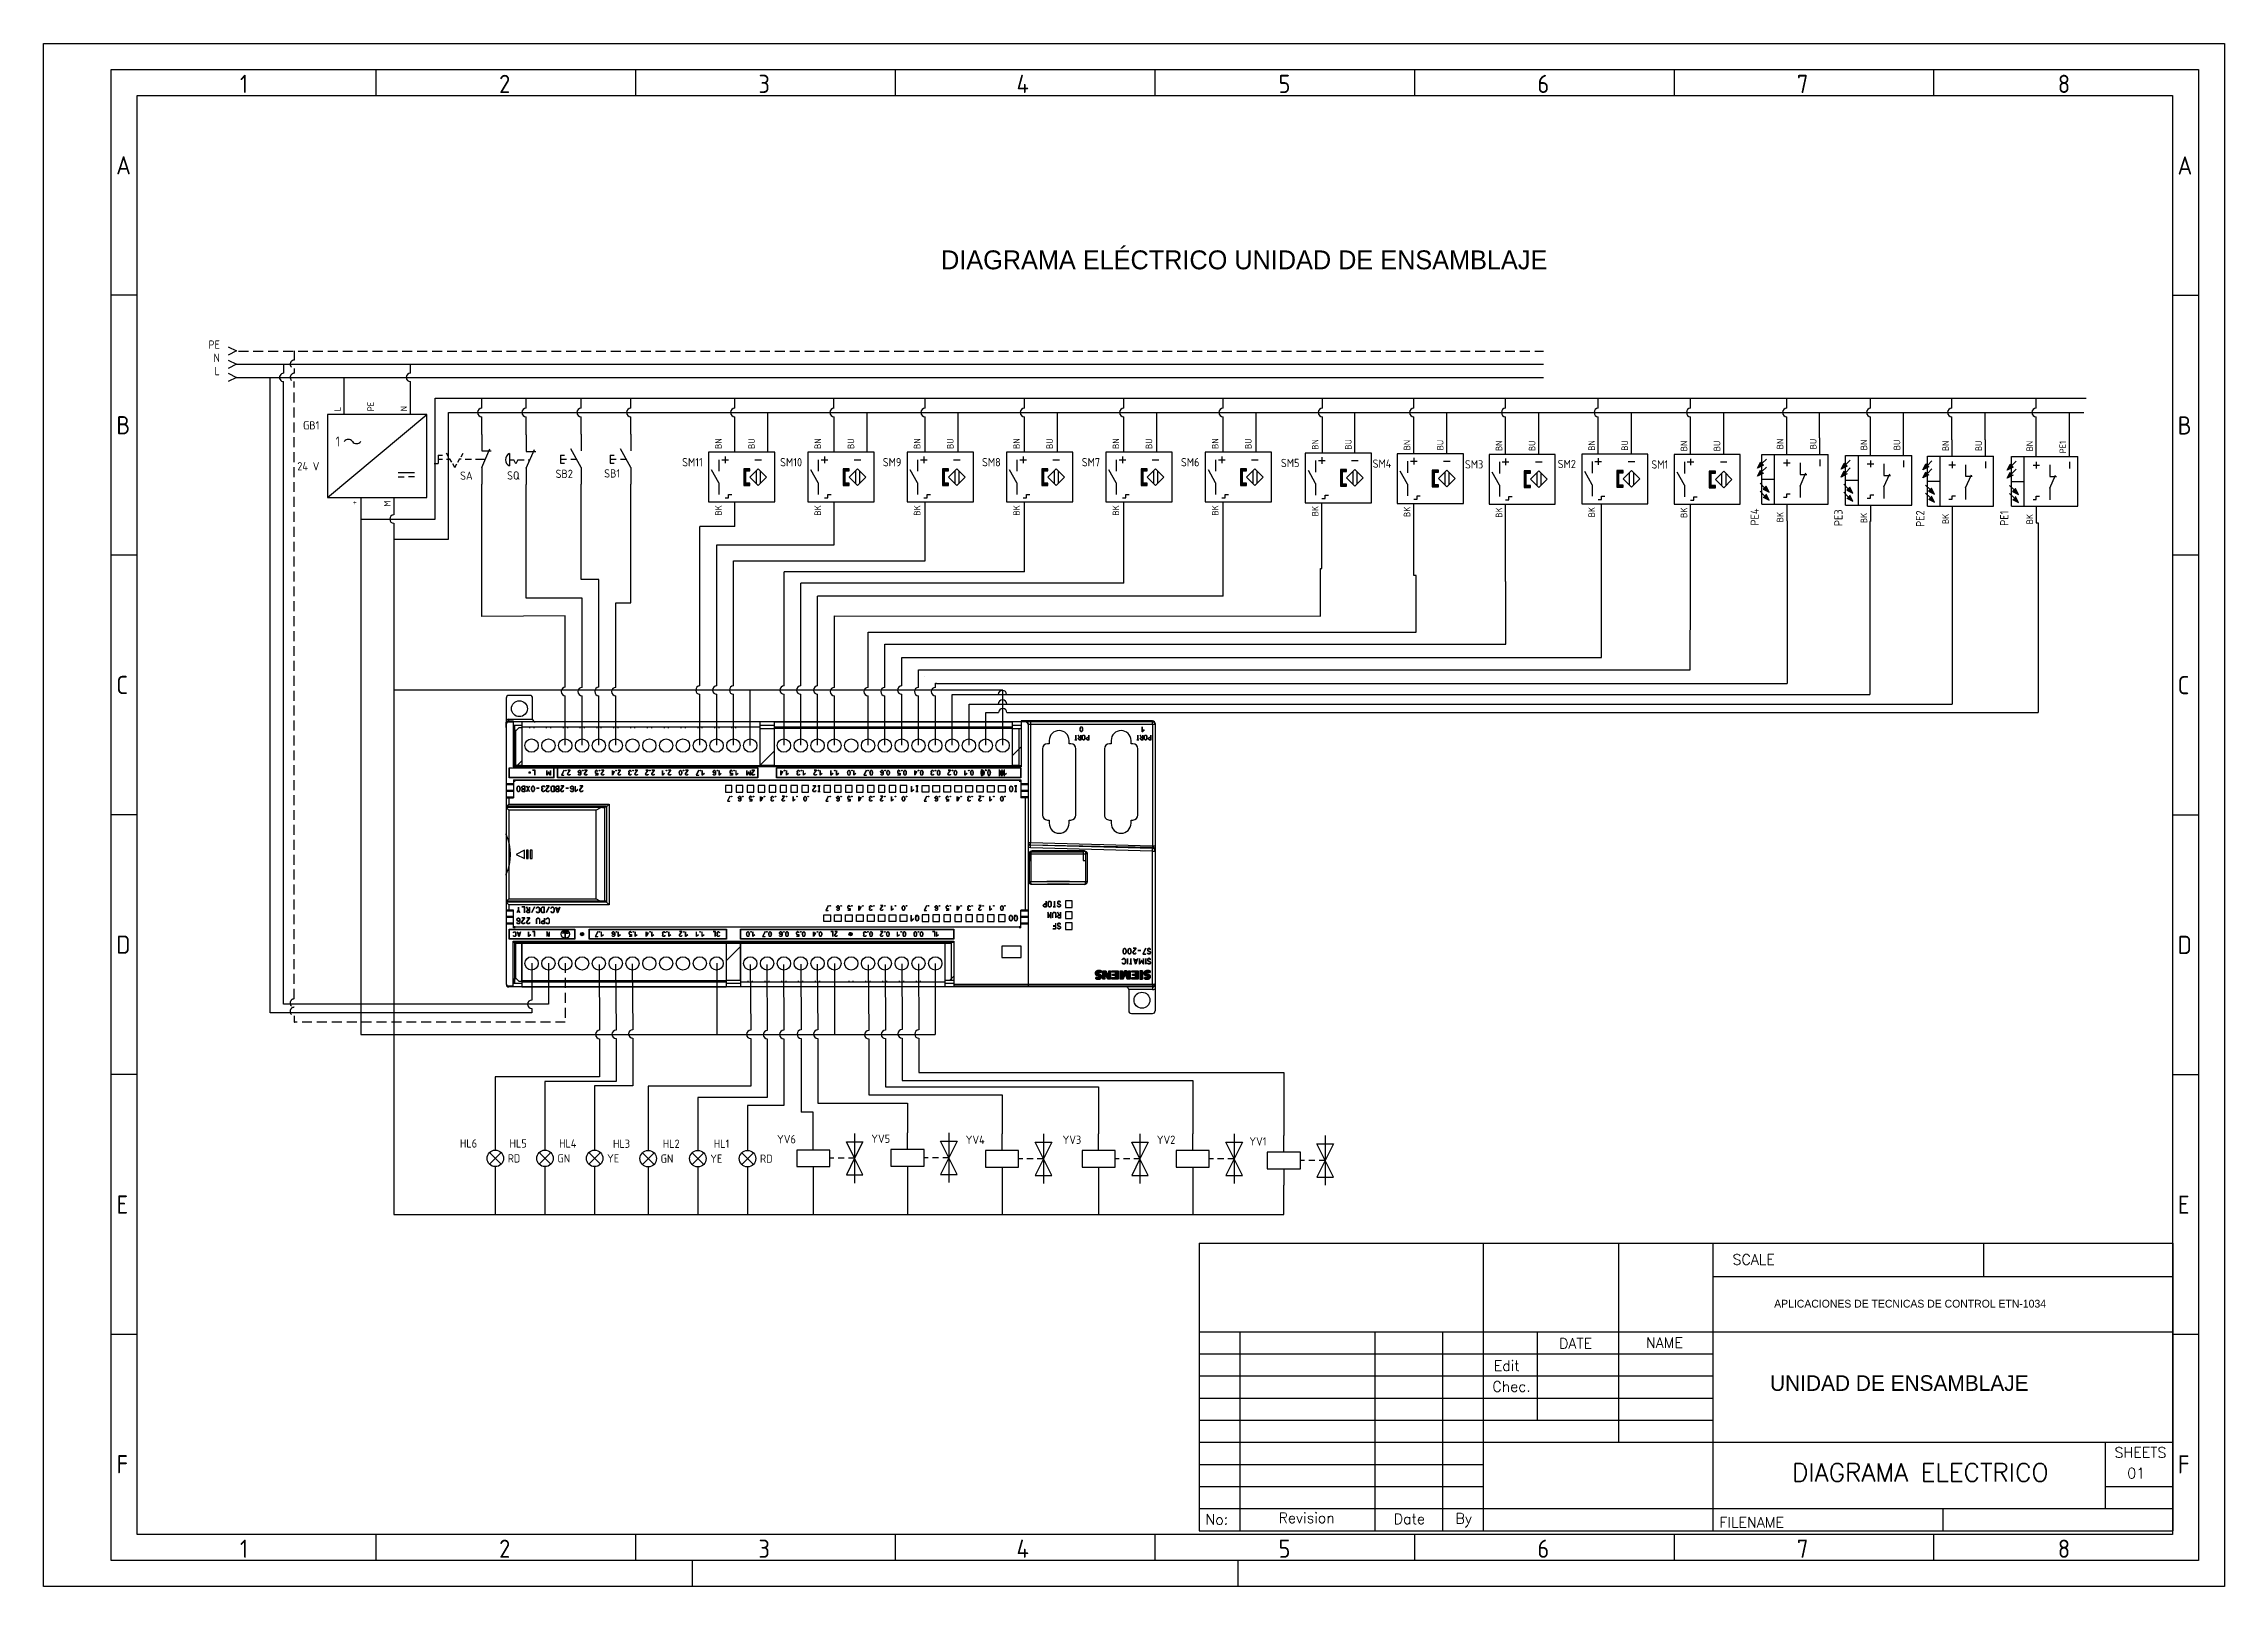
# Model space of a CAD drawing. Header units: millimetres. Extents: x 367 to 1026, y -455 to 11.
import ezdxf
from ezdxf.enums import TextEntityAlignment as Align

# ---------------------------------------------------------------- set-up
doc = ezdxf.new("R2010")
doc.units = ezdxf.units.MM
doc.header["$LTSCALE"] = 6
doc.linetypes.add('DASHED', pattern=[0.75, 0.5, -0.25])
for name, color, linetype in [('0008LEVEL_0', 7, 'Continuous'), ('0008LEVEL_1', 7, 'Continuous'), ('0008LEVEL_2', 7, 'Continuous'), ('025', 1, 'Continuous'), ('035', 5, 'Continuous'), ('07', 7, 'Continuous'), ('8_ALL_NOTES_BALLOONS_SYMBOLS_GT', 7, 'Continuous'), ('DESC', 1, 'Continuous'), ('MISC', 2, 'Continuous'), ('RED_2.5mm^2', 1, 'Continuous'), ('SYMS', 7, 'Continuous'), ('TAGS', 51, 'Continuous'), ('TAN_6.0mm^2', 31, 'Continuous'), ('TERMS', 4, 'Continuous'), ('YEL_14_THHN', 2, 'Continuous')]:
    doc.layers.add(name, color=color, linetype=linetype)
doc.styles.add('ISO Proportional', font='isocp.shx')
doc.styles.add('WD', font='romans.shx')
doc.styles.add('WD_IEC', font='isocp2.shx', dxfattribs={"width": 0.9, "height": 4})

msp = doc.modelspace()

# ---------------------------------------------------------------- texts
at = {"attachment_point": 1}
for s, width, gutter_width, heights, insert, char_height in [('\\pxqc;DIAGRAMA ELÉCTRICO UNIDAD DE ENSAMBLAJE', 223.6354, 28.52, [15.7], (617.72, -51.84), 5.7031), ('APLICACIONES DE TECNICAS DE CONTROL ETN-1034', 104.2464, 19.63, [0], (889.59, -368.6), 2.3557), ('UNIDAD DE ENSAMBLAJE', 104.2464, 19.63, [0], (888.34, -391.39), 4.7114)]:
    msp.add_mtext_dynamic_manual_height_columns(s, width=width, gutter_width=gutter_width, heights=heights, dxfattribs=dict(at, insert=insert, char_height=char_height))

# ---------------------------------------------------------------- blocks, each defined once
blk = doc.blocks.new('DIN_border_a3')
at = {"layer": '035'}
for p, q in [((64, 292), (64, 287)), ((114, 292), (114, 287)), ((164, 292), (164, 287)), ((214, 292), (214, 287)), ((264, 292), (264, 287)), ((314, 292), (314, 287)), ((364, 292), (364, 287)), ((17.97, 248.58), (12.98, 248.58)), ((414.97, 248.54), (409.98, 248.54)), ((17.98, 198.54), (13, 198.54)), ((414.98, 198.5), (410, 198.5)), ((17.98, 148.54), (13, 148.54)), ((414.98, 148.5), (410, 148.5)), ((17.98, 98.54), (13, 98.54)), ((414.98, 98.5), (410, 98.5)), ((18, 48.5), (13.02, 48.5)), ((415, 48.46), (410.02, 48.46)), ((64, 10), (64, 5)), ((114, 10), (114, 5)), ((164, 10), (164, 5)), ((214, 10), (214, 5)), ((264, 10), (264, 5)), ((314, 10), (314, 5)), ((364, 10), (364, 5)), ((125, 0), (125, 5)), ((230, 5), (230, 0))]:
    blk.add_line(p, q, dxfattribs=at)
for points in [[(0, 297), (420, 297), (420, 0), (0, 0)], [(18, 287), (410, 287), (410, 10), (18, 10)]]:
    blk.add_lwpolyline(points, close=True, dxfattribs=at)
at = {"layer": '07'}
blk.add_lwpolyline([(13, 292), (415, 292), (415, 5), (13, 5)], close=True, dxfattribs=at)
at = {"layer": '035', "style": 'ISO Proportional'}
for s, p in [('1', (37.81, 287.5)), ('2', (87.73, 287.5)), ('3', (137.68, 287.5)), ('4', (187.38, 287.5)), ('5', (237.84, 287.5)), ('6', (287.69, 287.5)), ('7', (337.67, 287.5)), ('8', (387.92, 287.5)), ('A', (13.98, 271.83)), ('A', (410.98, 271.79)), ('B', (14, 221.79)), ('B', (411, 221.75)), ('C', (14, 171.79)), ('C', (411, 171.75)), ('D', (14, 121.79)), ('D', (411, 121.75)), ('E', (14.02, 71.75)), ('E', (411.02, 71.72)), ('F', (14.02, 21.75)), ('F', (411.02, 21.72)), ('1', (37.81, 5.5)), ('2', (87.73, 5.5)), ('3', (137.68, 5.5)), ('4', (187.38, 5.5)), ('5', (237.84, 5.5)), ('6', (287.69, 5.5)), ('7', (337.67, 5.5)), ('8', (387.92, 5.5))]:
    blk.add_text(s, height=3.5, dxfattribs=at).set_placement(p)
blk = doc.blocks.new('HA1X3Y')
blk.add_lwpolyline([(-2.5, 1.25), (0, 0), (-2.5, -1.25)])
at = {"style": 'WD_IEC'}
blk.add_attdef('DESC1', text='', height=2.5, dxfattribs=at).set_placement((-5, 0.675), align=Align.RIGHT)
at = {"style": 'WD_IEC', "flags": 1}
blk.add_attdef('X1TERM01', (0, 0), '', height=0.32, dxfattribs=at)
at = {"style": 'WD_IEC'}
blk.add_attdef('DESC2', text='', height=2.5, dxfattribs=at).set_placement((-5, -0.675), align=Align.TOP_RIGHT)
blk = doc.blocks.new('VPW1_1PH')
for p, q in [((-5, -25), (25, 0)), ((16.25, -17.5), (21.25, -17.5)), ((16.25, -18.75), (18.125, -18.75)), ((21.25, -18.75), (19.375, -18.75))]:
    blk.add_line(p, q)
blk.add_lwpolyline([(-5, 0), (-5, -25), (25, -25), (25, 0)], close=True)
for centre, start, end in [((1.25, -9.0625), 36.8698976, 143.1301024), ((3.75, -7.1875), 216.8698976, 323.1301024)]:
    blk.add_arc(centre, 1.5625, start, end)
at = {"style": 'WD_IEC'}
blk.add_text('1', height=3, dxfattribs=at).set_placement((-1.25, -8.125), align=Align.MIDDLE_RIGHT)
for tag, p in [('TERM01', (-1, 1)), ('TERM02', (9, 1)), ('TERM03', (19, 1))]:
    blk.add_attdef(tag, p, '', height=2, rotation=90, dxfattribs=at)
for tag, p in [('INST', (-7.5, 2.5)), ('LOC', (-7.5, -1)), ('RATING1', (-7.5, -9)), ('TAG1', (-7.5, -4.5)), ('XREF', (-7.5, -13)), ('DESC2', (-7.5, -20.35)), ('DESC1', (-7.5, -16.85)), ('DESC3', (-7.5, -23.85))]:
    blk.add_attdef(tag, text='', height=2.5, dxfattribs=at).set_placement(p, align=Align.RIGHT)
at = {"style": 'WD_IEC', "flags": 1}
for tag, p, height in [('X2TERM01', (0, 0), 0.32), ('X2TERM02', (10, 0), 0.32), ('X2TERM03', (20, 0), 0.32), ('MFG', (27.75, -1), 1.5), ('CAT', (27.75, -3.5), 1.5), ('X8TERM04', (5, -25), 0.32), ('X8TERM05', (15, -25), 0.32), ('ASSYCODE', (26, -21.5), 1), ('FAMILY', (26, -23), 1), ('CATDESC', (26, -24.5), 1)]:
    blk.add_attdef(tag, p, '', height=height, dxfattribs=at)
at = {"style": 'WD_IEC'}
for tag, p in [('TERM04', (4, -26)), ('TERM05', (14, -26))]:
    blk.add_attdef(tag, text='', height=2, rotation=90, dxfattribs=at).set_placement(p, align=Align.RIGHT)
blk = doc.blocks.new('VPB11')
for p, q in [((0, 7.5), (0, 2.5)), ((-6.25, 1.25), (-6.25, -1.25)), ((-6.25, 1.25), (-5, 1.25)), ((-6.25, 0), (-4.375, 0)), ((0, -2.5), (-3.125, 3.125)), ((-3.125, 0), (-1.389, 0)), ((-6.25, -1.25), (-5, -1.25)), ((0, -2.5), (0, -7.5))]:
    blk.add_line(p, q)
at = {"style": 'WD_IEC'}
for tag, p in [('INST', (-8, 10.25)), ('LOC', (-8, 6.75)), ('TAG1', (-8, 3.25)), ('DESC2', (-8, -13.85)), ('DESC1', (-8, -10.35)), ('DESC3', (-8, -17.35))]:
    blk.add_attdef(tag, text='', height=2.5, dxfattribs=at).set_placement(p, align=Align.RIGHT)
blk.add_attdef('TERM01', text='', height=2, rotation=90, dxfattribs=at).set_placement((-1, 7.5), align=Align.RIGHT)
at = {"style": 'WD_IEC', "flags": 1}
for tag, p, height in [('X2TERM01', (0, 7.5), 0.32), ('X1LINK', (0, 0), 0.32), ('CONTACT', (0.5, 4.5), 1), ('COMMON', (1.75, 3.25), 1), ('ASSYCODE', (1, -4), 1), ('FAMILY', (1, -5.5), 1), ('CATDESC', (1, -7), 1), ('X8TERM02', (0, -7.5), 0.32)]:
    blk.add_attdef(tag, p, '', height=height, dxfattribs=at)
at = {"style": 'WD_IEC', "flags": 9}
for tag, p in [('MFG', (-8.5, -0.25)), ('CAT', (-8.5, -2.75))]:
    blk.add_attdef(tag, text='', height=1.5, dxfattribs=at).set_placement(p, align=Align.RIGHT)
at = {"style": 'WD_IEC'}
blk.add_attdef('TERM02', (-1, -7.5), '', height=2, rotation=90, dxfattribs=at)
at = {"lineweight": 15, "style": 'WD_IEC'}
blk.add_attdef('XREF', text='', height=2.5, dxfattribs=at).set_placement((-8, -6.35), align=Align.RIGHT)
blk = doc.blocks.new('VPX11M3')
for p, q in [((-1.875, -1.75), (-4.0625, 2.1875)), ((-1.875, 5.25), (-1.875, 1.75)), ((-1, 5.25), (1, 5.25)), ((0, 6.25), (0, 4.25)), ((9, 5.25), (11, 5.25)), ((9.375, 1.875), (9.375, -1.875)), ((10.625, 1.875), (10.625, -1.875)), ((-1.875, -1.75), (-1.875, -5.25)), ((0, -6.25), (1, -6.25)), ((1, -6.25), (1, -5.25)), ((1, -5.25), (2, -5.25))]:
    blk.add_line(p, q)
for points in [[(-5, -7.5), (15, -7.5), (15, 7.5), (-5, 7.5)], [(6.25, 1.875), (7.5, 1.875), (7.5, 2.5), (5.625, 2.5), (5.625, -2.5), (7.5, -2.5), (7.5, -1.875), (6.25, -1.875)], [(10, 2.5), (12.5, 0), (10, -2.5), (7.5, 0)]]:
    blk.add_lwpolyline(points, close=True)
for points in [[(5.625, 2.5), (5.625, 1.875), (7.5, 2.5), (7.5, 1.875)], [(5.625, 1.875), (5.625, -1.875), (6.25, 1.875), (6.25, -1.875)], [(5.625, -1.875), (5.625, -2.5), (7.5, -1.875), (7.5, -2.5)]]:
    blk.add_solid(points)
at = {"style": 'WD_IEC'}
for tag, p in [('TERM02', (-1, 8.5)), ('TERM03', (9, 8.5))]:
    blk.add_attdef(tag, p, '', height=2, rotation=90, dxfattribs=at)
for tag, p in [('INST', (-6.75, 10.25)), ('LOC', (-6.75, 6.75)), ('TAG1', (-6.75, 3.25)), ('DESC2', (-6.75, -8.7)), ('DESC1', (-6.75, -5.2)), ('DESC3', (-6.75, -12.2))]:
    blk.add_attdef(tag, text='', height=2.5, dxfattribs=at).set_placement(p, align=Align.RIGHT)
at = {"style": 'WD_IEC', "flags": 1}
for tag, p, height in [('X2TERM02', (0, 7.5), 0.32), ('X2TERM03', (10, 7.5), 0.32), ('MFG', (17.75, 6.5), 1.5), ('CAT', (17.75, 4), 1.5), ('ASSYCODE', (16, -4), 1), ('FAMILY', (16, -5.5), 1), ('CATDESC', (16, -7), 1), ('X8TERM01', (0, -7.5), 0.32)]:
    blk.add_attdef(tag, p, '', height=height, dxfattribs=at)
at = {"lineweight": 15, "style": 'WD_IEC'}
for tag, p in [('XREF', (-6.75, -1.35)), ('WDTAGALT', (-6.75, -15.125))]:
    blk.add_attdef(tag, text='', height=2.5, dxfattribs=at).set_placement(p, align=Align.RIGHT)
at = {"style": 'WD_IEC'}
blk.add_attdef('TERM01', text='', height=2, rotation=90, dxfattribs=at).set_placement((-1, -8.5), align=Align.RIGHT)
blk = doc.blocks.new('VLT1R')
for p, q in [((0, 7.5), (0, 2.5)), ((-1.77, -1.77), (1.77, 1.77)), ((1.77, -1.77), (-1.77, 1.77)), ((0, -2.5), (0, -7.5))]:
    blk.add_line(p, q)
blk.add_circle((0, 0), 2.5)
at = {"style": 'WD_IEC'}
for tag, p in [('INST', (-5.5, 10.25)), ('LOC', (-5.5, 6.75)), ('TAG1', (-5.5, 3.25)), ('DESC1', (-5.5, -6.35)), ('DESC3', (-5.5, -13.35)), ('DESC2', (-5.5, -9.85))]:
    blk.add_attdef(tag, text='', height=2.5, dxfattribs=at).set_placement(p, align=Align.RIGHT)
blk.add_attdef('TERM01', text='', height=2, rotation=90, dxfattribs=at).set_placement((-1, 7.5), align=Align.RIGHT)
at = {"style": 'WD_IEC', "flags": 1}
for tag, p, height in [('X2TERM01', (0, 7.5), 0.32), ('X4LINK', (-3, 0), 0.32), ('X1LINK', (3, 0), 0.32), ('ASSYCODE', (1, -4), 1), ('FAMILY', (1, -5.5), 1), ('CATDESC', (1, -7), 1), ('X8TERM02', (0, -7.5), 0.32)]:
    blk.add_attdef(tag, p, '', height=height, dxfattribs=at)
at = {"style": 'WD_IEC', "flags": 9}
for tag, p in [('MFG', (-6, -0.25)), ('CAT', (-6, -2.75))]:
    blk.add_attdef(tag, text='', height=1.5, dxfattribs=at).set_placement(p, align=Align.RIGHT)
at = {"style": 'WD_IEC'}
blk.add_attdef('TERM02', (-1, -7.5), '', height=2, rotation=90, dxfattribs=at)
at = {"lineweight": 13, "style": 'WD_IEC'}
blk.add_attdef('COLOR', text='', height=2.5, dxfattribs=at).set_placement((3.75, 0), align=Align.MIDDLE_LEFT)
at = {"lineweight": 15, "style": 'WD_IEC'}
for tag, p in [('WDTAGALT', (-5.5, -22)), ('XREF', (-5.5, -18))]:
    blk.add_attdef(tag, text='', height=2.5, dxfattribs=at).set_placement(p, align=Align.RIGHT)
blk = doc.blocks.new('VLT1G')
for p, q in [((0, 7.5), (0, 2.5)), ((-1.77, -1.77), (1.77, 1.77)), ((1.77, -1.77), (-1.77, 1.77)), ((0, -2.5), (0, -7.5))]:
    blk.add_line(p, q)
blk.add_circle((0, 0), 2.5)
at = {"style": 'WD_IEC'}
for tag, p in [('INST', (-5.5, 10.25)), ('LOC', (-5.5, 6.75)), ('TAG1', (-5.5, 3.25)), ('DESC1', (-5.5, -6.35)), ('DESC3', (-5.5, -13.35)), ('DESC2', (-5.5, -9.85))]:
    blk.add_attdef(tag, text='', height=2.5, dxfattribs=at).set_placement(p, align=Align.RIGHT)
blk.add_attdef('TERM01', text='', height=2, rotation=90, dxfattribs=at).set_placement((-1, 7.5), align=Align.RIGHT)
at = {"style": 'WD_IEC', "flags": 1}
for tag, p, height in [('X2TERM01', (0, 7.5), 0.32), ('X4LINK', (-3, 0), 0.32), ('X1LINK', (3, 0), 0.32), ('ASSYCODE', (1, -4), 1), ('FAMILY', (1, -5.5), 1), ('CATDESC', (1, -7), 1), ('X8TERM02', (0, -7.5), 0.32)]:
    blk.add_attdef(tag, p, '', height=height, dxfattribs=at)
at = {"style": 'WD_IEC', "flags": 9}
for tag, p in [('MFG', (-6, -0.25)), ('CAT', (-6, -2.75))]:
    blk.add_attdef(tag, text='', height=1.5, dxfattribs=at).set_placement(p, align=Align.RIGHT)
at = {"style": 'WD_IEC'}
blk.add_attdef('TERM02', (-1, -7.5), '', height=2, rotation=90, dxfattribs=at)
at = {"lineweight": 13, "style": 'WD_IEC'}
blk.add_attdef('COLOR', text='', height=2.5, dxfattribs=at).set_placement((3.75, 0), align=Align.MIDDLE_LEFT)
at = {"lineweight": 15, "style": 'WD_IEC'}
for tag, p in [('WDTAGALT', (-5.5, -21)), ('XREF', (-5.5, -18))]:
    blk.add_attdef(tag, text='', height=2.5, dxfattribs=at).set_placement(p, align=Align.RIGHT)
blk = doc.blocks.new('VLT1Y')
for p, q in [((0, 7.5), (0, 2.5)), ((-1.77, -1.77), (1.77, 1.77)), ((1.77, -1.77), (-1.77, 1.77)), ((0, -2.5), (0, -7.5))]:
    blk.add_line(p, q)
blk.add_circle((0, 0), 2.5)
at = {"style": 'WD_IEC'}
for tag, p in [('INST', (-5.5, 10.25)), ('LOC', (-5.5, 6.75)), ('TAG1', (-5.5, 3.25)), ('DESC1', (-5.5, -6.35)), ('DESC3', (-5.5, -13.35)), ('DESC2', (-5.5, -9.85))]:
    blk.add_attdef(tag, text='', height=2.5, dxfattribs=at).set_placement(p, align=Align.RIGHT)
blk.add_attdef('TERM01', text='', height=2, rotation=90, dxfattribs=at).set_placement((-1, 7.5), align=Align.RIGHT)
at = {"style": 'WD_IEC', "flags": 1}
for tag, p, height in [('X2TERM01', (0, 7.5), 0.32), ('X4LINK', (-3, 0), 0.32), ('X1LINK', (3, 0), 0.32), ('ASSYCODE', (1, -4), 1), ('FAMILY', (1, -5.5), 1), ('CATDESC', (1, -7), 1), ('X8TERM02', (0, -7.5), 0.32)]:
    blk.add_attdef(tag, p, '', height=height, dxfattribs=at)
at = {"style": 'WD_IEC', "flags": 9}
for tag, p in [('MFG', (-6, -0.25)), ('CAT', (-6, -2.75))]:
    blk.add_attdef(tag, text='', height=1.5, dxfattribs=at).set_placement(p, align=Align.RIGHT)
at = {"style": 'WD_IEC'}
blk.add_attdef('TERM02', (-1, -7.5), '', height=2, rotation=90, dxfattribs=at)
at = {"lineweight": 13, "style": 'WD_IEC'}
blk.add_attdef('COLOR', text='', height=2.5, dxfattribs=at).set_placement((3.75, 0), align=Align.MIDDLE_LEFT)
at = {"lineweight": 15, "style": 'WD_IEC'}
for tag, p in [('WDTAGALT', (-5.5, -21.5)), ('XREF', (-5.5, -18))]:
    blk.add_attdef(tag, text='', height=2.5, dxfattribs=at).set_placement(p, align=Align.RIGHT)
blk = doc.blocks.new('VSV1')
for p, q in [((0, 2.5), (0, 7.5)), ((12.5, 7.5), (12.5, -7.5)), ((6.25, 0), (5, 0)), ((9.38, 0), (7.5, 0)), ((12.5, 0), (10, 5)), ((10, 5), (15, 5)), ((12.5, 0), (10, -5)), ((12.5, 0), (10.62, 0)), ((15, 5), (12.5, 0)), ((15, -5), (12.5, 0)), ((0, -2.5), (0, -7.5)), ((10, -5), (15, -5))]:
    blk.add_line(p, q)
blk.add_lwpolyline([(-5, 2.5), (-5, -2.5), (5, -2.5), (5, 2.5)], close=True)
at = {"style": 'WD_IEC'}
for tag, p in [('INST', (-5.25, 11.5)), ('TAG1', (-5.25, 4.5)), ('LOC', (-5.25, 8)), ('DESC1', (-5.25, -6.85)), ('DESC3', (-5.25, -13.85)), ('DESC2', (-5.25, -10.35))]:
    blk.add_attdef(tag, text='', height=2.5, dxfattribs=at).set_placement(p, align=Align.RIGHT)
blk.add_attdef('TERM01', text='', height=2, rotation=90, dxfattribs=at).set_placement((-1, 7.5), align=Align.RIGHT)
at = {"style": 'WD_IEC', "flags": 1}
for tag, p, height in [('X2TERM01', (0, 7.5), 0.32), ('X4LINK', (-5, 0), 0.32), ('X1LINK', (12.5, 0), 0.32), ('ASSYCODE', (1, -4), 1), ('FAMILY', (1, -5.5), 1), ('CATDESC', (1, -7), 1), ('X8TERM02', (0, -7.5), 0.32)]:
    blk.add_attdef(tag, p, '', height=height, dxfattribs=at)
at = {"style": 'WD_IEC', "flags": 9}
for tag, p in [('MFG', (-6, 1)), ('CAT', (-6, -1.5))]:
    blk.add_attdef(tag, text='', height=1.5, dxfattribs=at).set_placement(p, align=Align.RIGHT)
at = {"style": 'WD_IEC'}
blk.add_attdef('TERM02', (-1, -7.5), '', height=2, rotation=90, dxfattribs=at)
at = {"lineweight": 9, "style": 'WD_IEC'}
for tag, p in [('NO', (-5.5, -16.5)), ('NC', (-5.5, -20))]:
    blk.add_attdef(tag, text='', height=2.5, dxfattribs=at).set_placement(p, align=Align.TOP_RIGHT)
for tag, p in [('XREFNO', (-4, -16.5)), ('XREFNC', (-4, -20)), ('WDTAGALT', (-3.88, -23.13))]:
    blk.add_attdef(tag, text='', height=2.5, dxfattribs=at).set_placement(p, align=Align.TOP_LEFT)
blk = doc.blocks.new('HPE12B16')
for p, q in [((-7.5, 7.5), (-7.5, -12.5)), ((-7.5, 7.5), (7.5, 7.5)), ((-5.42, 7.16), (-6.33, 5.35)), ((-4.97, 6.71), (-3.6, 8.07)), ((-3.02, 7.16), (-3.92, 5.35)), ((-2.11, 6.25), (-3.02, 7.16)), ((-2.56, 6.71), (-1.2, 8.07)), ((0, 7.5), (0, 3.75)), ((0.98, 8.84), (2.8, 7.93)), ((1.89, 7.03), (0.98, 8.84)), ((2.34, 7.48), (3.71, 6.12)), ((3.39, 8.84), (5.2, 7.93)), ((4.29, 7.03), (3.39, 8.84)), ((5.2, 7.93), (4.29, 7.03)), ((4.75, 7.48), (6.11, 6.12)), ((7.5, 7.5), (7.5, -12.5)), ((-7.5, 0), (-12.5, 0)), ((7.5, 3.75), (-7.5, 3.75)), ((-6.33, 5.35), (-4.51, 6.25)), ((-5.43, 1), (-5.43, 0)), ((-5.43, 0), (-4.43, 0)), ((-4.43, 0), (-4.43, -1)), ((-3.92, 5.35), (-2.11, 6.25)), ((5.94, 0), (3.94, 0)), ((4.94, 1), (4.94, -1)), ((-2.02, -4.05), (-5.52, -4.05)), ((-2.02, -4.05), (1.92, -5.8)), ((4.98, -4.05), (1.48, -4.05)), ((1.48, -4.05), (1.48, -6.06)), ((7.5, 0), (12.5, 0)), ((-7.5, -12.5), (7.5, -12.5)), ((5.94, -10), (3.94, -10)), ((7.5, -10), (12.5, -10))]:
    blk.add_line(p, q)
for points in [[(-4.51, 6.25), (-5.42, 7.16), (-6.33, 5.35)], [(-2.11, 6.25), (-3.02, 7.16), (-3.92, 5.35)], [(2.8, 7.93), (1.89, 7.03), (0.98, 8.84)], [(5.2, 7.93), (4.29, 7.03), (3.39, 8.84)]]:
    blk.add_solid(points)
at = {"style": 'WD_IEC'}
for tag, height, p in [('INST', 2.5, (-8.81, 17.18)), ('LOC', 2.5, (-8.81, 13.18)), ('TAG1', 2.5, (-8.81, 8.43)), ('TERM02', 2, (12.23, 1)), ('DESC1', 2.5, (-8.81, -8.03)), ('XREF', 2.5, (-8.81, -4.18)), ('DESC2', 2.5, (-8.81, -12.03)), ('TERM03', 2, (12.23, -9)), ('DESC3', 2.5, (-8.81, -16.03))]:
    blk.add_attdef(tag, text='', height=height, dxfattribs=at).set_placement(p, align=Align.RIGHT)
at = {"style": 'WD_IEC', "flags": 1}
for tag, p, height in [('X2LINK', (-0.02, 7.52), 0.32), ('MFG', (8.38, 6.36), 1.5), ('X4TERM01', (-12.5, 0), 0.32), ('CAT', (8.38, 3.86), 1.5), ('X1TERM02', (12.5, 0), 0.32), ('X8LINK', (-0.02, -12.48), 0.32), ('ASSYCODE', (8.37, -11.98), 1), ('FAMILY', (8.37, -13.48), 1), ('X1TERM03', (12.5, -10), 0.32), ('CATDESC', (8.37, -14.98), 1)]:
    blk.add_attdef(tag, p, '', height=height, dxfattribs=at)
at = {"style": 'WD_IEC'}
blk.add_attdef('TERM01', (-12.96, 1), '', height=2, dxfattribs=at)
blk = doc.blocks.new('IEC_tblock_a3')
at = {"layer": '035'}
for p, q in [((-106.6, 55.25), (-106.6, 17)), ((-36.4, 55.25), (-36.4, 48.88)), ((-88.4, 48.88), (0, 48.88)), ((-179.4, 38.25), (-179.4, 0)), ((-153.4, 38.25), (-153.4, 0)), ((-140.4, 38.25), (-140.4, 0)), ((-122.2, 38.25), (-122.2, 21.25)), ((-187.2, 34), (-88.4, 34)), ((-187.2, 29.75), (-88.4, 29.75)), ((-187.2, 25.5), (-88.4, 25.5)), ((-187.2, 21.25), (-88.4, 21.25)), ((-187.2, 17), (-132.6, 17)), ((-187.2, 12.75), (-132.6, 12.75)), ((-187.2, 8.5), (-132.6, 8.5)), ((-13, 8.5), (0, 8.5)), ((-187.2, 4.25), (0, 4.25)), ((-44.2, 4.25), (-44.2, 0))]:
    blk.add_line(p, q, dxfattribs=at)
at = {"layer": '07'}
for p, q in [((-187.2, 55.25), (-187.2, 0)), ((-187.2, 55.25), (0, 55.25)), ((-132.6, 55.25), (-132.6, 0)), ((-88.4, 55.25), (-88.4, 0)), ((0, 55.25), (0, 0)), ((-187.2, 38.25), (0, 38.25)), ((-132.6, 17), (0, 17)), ((-13, 17), (-13, 4.25)), ((-187.2, 0), (0, 0))]:
    blk.add_line(p, q, dxfattribs=at)
at = {"style": 'WD'}
for tag, p in [('SCALE', (-69.88, 51.07)), ('SH', (-8.74, 10.06)), ('FILENAME', (-68.15, 0.8))]:
    blk.add_attdef(tag, p, '', height=2, dxfattribs=at)
for tag, height, p in [('PROJDESC', 5, (-45.9, 29.2)), ('EDDATE', 2, (-114.97, 30.8)), ('EDBY', 2, (-98.02, 30.86)), ('CKDATE', 2, (-114.85, 26.58)), ('CKBY', 2, (-97.88, 26.3)), ('DWGDESC', 5, (-44.85, 19.72)), ('DWGNO', 3.5, (-48.54, 9.46))]:
    blk.add_attdef(tag, text='', height=height, dxfattribs=at).set_placement(p, align=Align.CENTER)
at = {"style": 'WD', "flags": 1}
blk.add_attdef('WD_TB', (-120.95, 11.91), '', height=2, dxfattribs=at)
at = {"layer": '025', "style": 'WD'}
for s, p in [('SCALE', (-80.57, 51.13)), ('NAME', (-97.74, 35.14)), ('No:', (-183.81, 1.19)), ('Revision', (-166.53, 1.47)), ('Date', (-146.79, 1.28)), ('By', (-136.33, 1.37))]:
    blk.add_text(s, height=2, dxfattribs=at).set_placement(p, align=Align.CENTER)
for s, p in [('DATE', (-118, 35)), ('Edit', (-130.55, 30.72)), ('Chec.', (-130.82, 26.72)), ('SHEETS', (-11.17, 14.05)), ('FILENAME', (-87.18, 0.61))]:
    blk.add_text(s, height=2, dxfattribs=at).set_placement(p)
blk = doc.blocks.new('VSS12NL')
for p, q in [((0, 7.5), (0, 2.5)), ((-13.12, 1.25), (-11.88, 1.25)), ((-13.12, 1.25), (-13.12, -1.25)), ((-13.12, 0), (-11.88, 0)), ((-10, 0.75), (-10.62, 1.83)), ((-10.62, 0), (-9.57, 0)), ((-9.06, -0.88), (-9.69, 0.21)), ((-7.19, -0.88), (-6.56, 0.21)), ((-6.25, 0), (-6.68, 0)), ((-6.25, 0.75), (-5.62, 1.83)), ((-5, 0), (-3.12, 0)), ((-1.88, 0), (1.11, 0)), ((0, -2.5), (2.5, 3.12)), ((0, 2.5), (2.87, 2.5)), ((-14.38, -1.25), (-13.12, -1.25)), ((-8.12, -2.5), (-8.75, -1.42)), ((-8.12, -2.5), (-7.5, -1.42)), ((0, -2.5), (0, -7.5))]:
    blk.add_line(p, q)
at = {"style": 'WD_IEC'}
for tag, p in [('INST', (-15.5, 9.25)), ('LOC', (-15.5, 6.25)), ('TAG1', (-15.5, 3.25)), ('DESC3', (-15.5, -15.35)), ('DESC2', (-15.5, -12.35)), ('DESC1', (-15.5, -9.35))]:
    blk.add_attdef(tag, text='', height=2.5, dxfattribs=at).set_placement(p, align=Align.RIGHT)
at = {"style": 'WD_IEC', "flags": 8}
for tag, p in [('POS1', (-10.62, 3.5)), ('POS2', (-5.62, 3.5))]:
    blk.add_attdef(tag, text='', height=2, rotation=90, dxfattribs=at).set_placement(p, align=Align.MIDDLE_LEFT)
at = {"style": 'WD_IEC'}
blk.add_attdef('TERM01', text='', height=2, rotation=90, dxfattribs=at).set_placement((-1, 7.5), align=Align.RIGHT)
at = {"style": 'WD_IEC', "flags": 1}
for tag, p, height in [('X2TERM01', (0, 7.5), 0.32), ('CONTACT', (0.5, 4.5), 1), ('COMMON', (1.75, 3.25), 1), ('X1LINK', (2, 0), 0.32), ('X8TERM02', (0, -7.5), 0.32), ('ASSYCODE', (1, -9), 1), ('FAMILY', (1, -10.5), 1), ('CATDESC', (1, -12), 1)]:
    blk.add_attdef(tag, p, '', height=height, dxfattribs=at)
at = {"style": 'WD_IEC', "flags": 9}
for tag, p in [('MFG', (-16, -0.25)), ('CAT', (-16, -2.75))]:
    blk.add_attdef(tag, text='', height=1.5, dxfattribs=at).set_placement(p, align=Align.RIGHT)
at = {"style": 'WD_IEC'}
blk.add_attdef('TERM02', (-1, -7.5), '', height=2, rotation=90, dxfattribs=at)
at = {"lineweight": 15, "style": 'WD_IEC'}
blk.add_attdef('XREF', text='', height=2.5, dxfattribs=at).set_placement((-15.5, -6.35), align=Align.RIGHT)
blk.add_attdef('STATE', (1.25, -6.35), '', height=2.5, dxfattribs=at)
blk = doc.blocks.new('VPB12ML')
for p, q in [((0, 7.5), (0, 2.5)), ((-5, 1.875), (-5, -1.875)), ((-5, 0), (-3.75, 0)), ((-3.125, -1.25), (-3.75, 0)), ((-2.5, 0), (-3.125, -1.25)), ((-2.5, 0), (-0.625, 0)), ((0, -2.5), (2.5, 3.125)), ((0, 2.5), (2.8678, 2.5)), ((0.625, 0), (1.11111, 0)), ((0, -2.5), (0, -7.5))]:
    blk.add_line(p, q)
blk.add_arc((-4.21875, 0), 2.03125, 112.61986495, 247.38013505)
at = {"style": 'WD_IEC'}
for tag, p in [('INST', (-8, 10.25)), ('LOC', (-8, 6.75)), ('TAG1', (-8, 3.25)), ('DESC2', (-8, -13.85)), ('DESC1', (-8, -10.35)), ('DESC3', (-8, -17.35))]:
    blk.add_attdef(tag, text='', height=2.5, dxfattribs=at).set_placement(p, align=Align.RIGHT)
blk.add_attdef('TERM01', text='', height=2, rotation=90, dxfattribs=at).set_placement((-1, 7.5), align=Align.RIGHT)
at = {"style": 'WD_IEC', "flags": 1}
for tag, p, height in [('X2TERM01', (0, 7.5), 0.32), ('CONTACT', (0.5, 4.5), 1), ('X1LINK', (1.5, 0), 0.32), ('COMMON', (1.75, 3.25), 1), ('ASSYCODE', (1, -4), 1), ('FAMILY', (1, -5.5), 1), ('CATDESC', (1, -7), 1), ('X8TERM02', (0, -7.5), 0.32)]:
    blk.add_attdef(tag, p, '', height=height, dxfattribs=at)
at = {"style": 'WD_IEC', "flags": 9}
for tag, p in [('MFG', (-8.5, -0.25)), ('CAT', (-8.5, -2.75))]:
    blk.add_attdef(tag, text='', height=1.5, dxfattribs=at).set_placement(p, align=Align.RIGHT)
at = {"style": 'WD_IEC'}
blk.add_attdef('TERM02', (-1, -7.5), '', height=2, rotation=90, dxfattribs=at)
at = {"lineweight": 15, "style": 'WD_IEC'}
blk.add_attdef('XREF', text='', height=2.5, dxfattribs=at).set_placement((-8, -6.35), align=Align.RIGHT)

# ---------------------------------------------------------------- linework, layer by layer
at = {"color": 7, "linetype": 'Continuous'}
for p, q in [((506.67, -194.68), (506.67, -273.08)), ((507.47, -193.88), (508.77, -193.88)), ((508.77, -193.88), (508.77, -207.38)), ((662.17, -193.88), (662.17, -207.38)), ((701.87, -193.88), (662.17, -193.88)), ((664.27, -194.68), (664.27, -273.08)), ((702.67, -194.68), (702.67, -273.08)), ((668.62, -202.28), (668.62, -222.28)), ((670.67, -200.78), (670.12, -200.78)), ((670.67, -199.78), (670.67, -200.78)), ((676.67, -200.78), (676.67, -199.78)), ((677.22, -200.78), (676.67, -200.78)), ((678.72, -222.28), (678.72, -202.28)), ((687.32, -202.28), (687.32, -222.28)), ((689.37, -200.78), (688.82, -200.78)), ((689.37, -199.78), (689.37, -200.78)), ((695.37, -200.78), (695.37, -199.78)), ((695.92, -200.78), (695.37, -200.78)), ((697.42, -222.28), (697.42, -202.28)), ((507.57, -207.98), (521.21, -207.98)), ((507.67, -208.08), (521.11, -208.08)), ((662.17, -207.38), (508.77, -207.38)), ((521.11, -210.98), (521.11, -208.08)), ((521.21, -211.08), (521.21, -207.98)), ((522.21, -211.08), (522.21, -207.98)), ((522.31, -210.98), (522.31, -208.08)), ((506.67, -212.79), (508.87, -212.79)), ((506.67, -214.8), (508.87, -214.8)), ((506.67, -216.78), (508.87, -216.78)), ((508.87, -211.69), (508.87, -211.75)), ((508.87, -211.69), (662.07, -211.69)), ((508.87, -211.78), (508.87, -216.78)), ((508.87, -211.78), (662.07, -211.78)), ((517.44, -213.84), (517.49, -213.7)), ((517.44, -213.97), (517.44, -213.84)), ((517.49, -214.15), (517.44, -213.97)), ((517.44, -214.69), (517.49, -214.51)), ((517.44, -214.83), (517.44, -214.69)), ((517.49, -214.96), (517.44, -214.83)), ((517.49, -213.7), (517.58, -213.57)), ((517.58, -214.29), (517.49, -214.15)), ((517.49, -214.51), (517.58, -214.38)), ((517.58, -215.1), (517.49, -214.96)), ((517.53, -213.88), (517.58, -213.75)), ((517.53, -213.97), (517.53, -213.88)), ((517.58, -214.15), (517.53, -213.97)), ((517.53, -214.69), (517.58, -214.51)), ((517.53, -214.78), (517.53, -214.69)), ((517.58, -214.92), (517.53, -214.78)), ((517.58, -213.57), (517.71, -213.48)), ((517.58, -213.75), (517.62, -213.66)), ((517.62, -214.24), (517.58, -214.15)), ((517.62, -214.33), (517.58, -214.29)), ((517.58, -214.38), (517.62, -214.33)), ((517.58, -214.51), (517.62, -214.42)), ((517.62, -215.01), (517.58, -214.92)), ((517.71, -215.19), (517.58, -215.1)), ((517.62, -213.66), (517.67, -213.61)), ((517.71, -214.29), (517.62, -214.24)), ((517.62, -214.33), (517.67, -214.33)), ((517.62, -214.42), (517.71, -214.38)), ((517.67, -215.05), (517.62, -215.01)), ((517.67, -213.61), (517.76, -213.57)), ((517.76, -215.1), (517.67, -215.05)), ((517.71, -213.48), (517.85, -213.43)), ((517.8, -214.29), (517.71, -214.29)), ((517.71, -214.38), (517.8, -214.38)), ((517.76, -215.23), (517.71, -215.19)), ((517.76, -213.57), (517.89, -213.52)), ((517.89, -215.14), (517.76, -215.1)), ((517.98, -215.23), (517.76, -215.23)), ((517.85, -213.43), (517.98, -213.43)), ((517.89, -213.52), (517.94, -213.52)), ((517.94, -215.14), (517.89, -215.14)), ((517.94, -213.52), (518.07, -213.57)), ((518.07, -215.1), (517.94, -215.14)), ((517.98, -213.43), (518.12, -213.48)), ((518.12, -215.19), (517.98, -215.23)), ((518.07, -213.57), (518.16, -213.61)), ((518.16, -215.05), (518.07, -215.1)), ((518.12, -213.48), (518.25, -213.57)), ((518.25, -215.1), (518.12, -215.19)), ((518.16, -213.61), (518.21, -213.66)), ((518.21, -215.01), (518.16, -215.05)), ((518.21, -213.66), (518.25, -213.75)), ((518.25, -214.92), (518.21, -215.01)), ((518.25, -213.57), (518.34, -213.7)), ((518.25, -213.75), (518.3, -213.88)), ((518.3, -214.78), (518.25, -214.92)), ((518.34, -214.96), (518.25, -215.1)), ((518.34, -213.7), (518.39, -213.84)), ((518.39, -214.83), (518.34, -214.96)), ((518.39, -213.84), (518.39, -213.88)), ((518.39, -214.78), (518.39, -214.83)), ((582.67, -211.08), (522.21, -211.08)), ((582.57, -210.98), (522.31, -210.98)), ((572.87, -213.38), (572.87, -215.38)), ((574.87, -213.38), (572.87, -213.38)), ((572.87, -215.38), (574.87, -215.38)), ((574.87, -215.38), (574.87, -213.38)), ((576.17, -213.38), (576.17, -215.38)), ((578.17, -213.38), (576.17, -213.38)), ((576.17, -215.38), (578.17, -215.38)), ((578.17, -215.38), (578.17, -213.38)), ((579.47, -213.38), (579.47, -215.38)), ((581.47, -213.38), (579.47, -213.38)), ((579.47, -215.38), (581.47, -215.38)), ((581.47, -215.38), (581.47, -213.38)), ((582.77, -213.38), (582.77, -215.38)), ((584.77, -213.38), (582.77, -213.38)), ((582.77, -215.38), (584.77, -215.38)), ((584.77, -215.38), (584.77, -213.38)), ((586.07, -213.38), (586.07, -215.38)), ((588.07, -213.38), (586.07, -213.38)), ((586.07, -215.38), (588.07, -215.38)), ((588.07, -215.38), (588.07, -213.38)), ((589.37, -213.38), (589.37, -215.38)), ((591.37, -213.38), (589.37, -213.38)), ((589.37, -215.38), (591.37, -215.38)), ((591.37, -215.38), (591.37, -213.38)), ((592.67, -213.38), (592.67, -215.38)), ((594.67, -213.38), (592.67, -213.38)), ((592.67, -215.38), (594.67, -215.38)), ((594.67, -215.38), (594.67, -213.38)), ((595.97, -213.38), (595.97, -215.38)), ((597.97, -213.38), (595.97, -213.38)), ((595.97, -215.38), (597.97, -215.38)), ((597.97, -215.38), (597.97, -213.38)), ((602.57, -213.38), (602.57, -215.38)), ((604.57, -213.38), (602.57, -213.38)), ((602.57, -215.38), (604.57, -215.38)), ((604.57, -215.38), (604.57, -213.38)), ((605.87, -213.38), (605.87, -215.38)), ((607.87, -213.38), (605.87, -213.38)), ((605.87, -215.38), (607.87, -215.38)), ((607.87, -215.38), (607.87, -213.38)), ((609.17, -213.38), (609.17, -215.38)), ((611.17, -213.38), (609.17, -213.38)), ((609.17, -215.38), (611.17, -215.38)), ((611.17, -215.38), (611.17, -213.38)), ((612.47, -213.38), (612.47, -215.38)), ((614.47, -213.38), (612.47, -213.38)), ((612.47, -215.38), (614.47, -215.38)), ((614.47, -215.38), (614.47, -213.38)), ((615.77, -213.38), (615.77, -215.38)), ((617.77, -213.38), (615.77, -213.38)), ((615.77, -215.38), (617.77, -215.38)), ((617.77, -215.38), (617.77, -213.38)), ((619.07, -213.38), (619.07, -215.38)), ((621.07, -213.38), (619.07, -213.38)), ((619.07, -215.38), (621.07, -215.38)), ((621.07, -215.38), (621.07, -213.38)), ((622.37, -213.38), (622.37, -215.38)), ((624.37, -213.38), (622.37, -213.38)), ((622.37, -215.38), (624.37, -215.38)), ((624.37, -215.38), (624.37, -213.38)), ((625.67, -213.38), (625.67, -215.38)), ((627.67, -213.38), (625.67, -213.38)), ((625.67, -215.38), (627.67, -215.38)), ((627.67, -215.38), (627.67, -213.38)), ((632.27, -215.38), (632.27, -213.38)), ((632.27, -213.38), (634.27, -213.38)), ((634.27, -215.38), (632.27, -215.38)), ((634.27, -213.38), (634.27, -215.38)), ((635.57, -215.38), (635.57, -213.38)), ((635.57, -213.38), (637.57, -213.38)), ((637.57, -215.38), (635.57, -215.38)), ((637.57, -213.38), (637.57, -215.38)), ((638.87, -215.38), (638.87, -213.38)), ((638.87, -213.38), (640.87, -213.38)), ((640.87, -215.38), (638.87, -215.38)), ((640.87, -213.38), (640.87, -215.38)), ((642.17, -215.38), (642.17, -213.38)), ((642.17, -213.38), (644.17, -213.38)), ((644.17, -215.38), (642.17, -215.38)), ((644.17, -213.38), (644.17, -215.38)), ((645.47, -215.38), (645.47, -213.38)), ((645.47, -213.38), (647.47, -213.38)), ((647.47, -215.38), (645.47, -215.38)), ((647.47, -213.38), (647.47, -215.38)), ((648.77, -215.38), (648.77, -213.38)), ((648.77, -213.38), (650.77, -213.38)), ((650.77, -215.38), (648.77, -215.38)), ((650.77, -213.38), (650.77, -215.38)), ((652.07, -215.38), (652.07, -213.38)), ((652.07, -213.38), (654.07, -213.38)), ((654.07, -215.38), (652.07, -215.38)), ((654.07, -213.38), (654.07, -215.38)), ((655.37, -215.38), (655.37, -213.38)), ((655.37, -213.38), (657.37, -213.38)), ((657.37, -215.38), (655.37, -215.38)), ((657.37, -213.38), (657.37, -215.38)), ((662.07, -211.69), (662.07, -211.75)), ((662.07, -211.78), (662.07, -216.78)), ((662.07, -212.79), (664.27, -212.79)), ((662.07, -214.8), (664.27, -214.8)), ((664.27, -216.78), (662.07, -216.78)), ((506.67, -219.48), (537.02, -219.48)), ((537.02, -219.48), (537.02, -248.28)), ((670.12, -223.78), (670.67, -223.78)), ((670.67, -223.78), (670.67, -224.78)), ((676.67, -224.78), (676.67, -223.78)), ((676.67, -223.78), (677.22, -223.78)), ((688.82, -223.78), (689.37, -223.78)), ((689.37, -223.78), (689.37, -224.78)), ((695.37, -224.78), (695.37, -223.78)), ((695.37, -223.78), (695.92, -223.78)), ((664.27, -235.98), (665.02, -235.98)), ((665.02, -235.98), (665.02, -233.38)), ((665.02, -233.38), (680.92, -233.38)), ((701.89, -232.04), (665.06, -231.4)), ((680.92, -233.38), (680.92, -235.98)), ((680.92, -235.98), (681.67, -235.98)), ((681.67, -235.98), (681.67, -242.47)), ((681.67, -242.47), (664.27, -242.46)), ((537.02, -248.28), (506.67, -248.28)), ((675.57, -248.18), (675.57, -250.18)), ((677.57, -248.18), (675.57, -248.18)), ((675.57, -250.18), (677.57, -250.18)), ((677.57, -250.18), (677.57, -248.18)), ((508.87, -250.98), (506.67, -250.98)), ((508.87, -252.95), (506.67, -252.95)), ((508.87, -254.96), (506.67, -254.96)), ((507.57, -256.68), (527.43, -256.68)), ((507.67, -256.78), (527.33, -256.78)), ((508.87, -255.98), (508.87, -250.98)), ((508.87, -255.98), (662.07, -255.98)), ((508.87, -256.07), (508.87, -256.01)), ((508.87, -256.07), (662.07, -256.07)), ((527.33, -256.78), (527.33, -259.68)), ((527.43, -256.68), (527.43, -259.78)), ((531.73, -259.78), (531.73, -256.68)), ((531.83, -259.68), (531.83, -256.78)), ((602.57, -254.38), (602.57, -252.38)), ((602.57, -252.38), (604.57, -252.38)), ((604.57, -254.38), (602.57, -254.38)), ((604.57, -252.38), (604.57, -254.38)), ((605.87, -254.38), (605.87, -252.38)), ((605.87, -252.38), (607.87, -252.38)), ((607.87, -254.38), (605.87, -254.38)), ((607.87, -252.38), (607.87, -254.38)), ((609.17, -254.38), (609.17, -252.38)), ((609.17, -252.38), (611.17, -252.38)), ((611.17, -254.38), (609.17, -254.38)), ((611.17, -252.38), (611.17, -254.38)), ((612.47, -254.38), (612.47, -252.38)), ((612.47, -252.38), (614.47, -252.38)), ((614.47, -254.38), (612.47, -254.38)), ((614.47, -252.38), (614.47, -254.38)), ((615.77, -254.38), (615.77, -252.38)), ((615.77, -252.38), (617.77, -252.38)), ((617.77, -254.38), (615.77, -254.38)), ((617.77, -252.38), (617.77, -254.38)), ((619.07, -254.38), (619.07, -252.38)), ((619.07, -252.38), (621.07, -252.38)), ((621.07, -254.38), (619.07, -254.38)), ((621.07, -252.38), (621.07, -254.38)), ((622.37, -254.38), (622.37, -252.38)), ((622.37, -252.38), (624.37, -252.38)), ((624.37, -254.38), (622.37, -254.38)), ((624.37, -252.38), (624.37, -254.38)), ((625.67, -254.38), (625.67, -252.38)), ((625.67, -252.38), (627.67, -252.38)), ((627.67, -254.38), (625.67, -254.38)), ((627.67, -252.38), (627.67, -254.38)), ((632.27, -252.38), (632.27, -254.38)), ((634.27, -252.38), (632.27, -252.38)), ((632.27, -254.38), (634.27, -254.38)), ((634.27, -254.38), (634.27, -252.38)), ((635.57, -252.38), (635.57, -254.38)), ((637.57, -252.38), (635.57, -252.38)), ((635.57, -254.38), (637.57, -254.38)), ((637.57, -254.38), (637.57, -252.38)), ((638.87, -252.38), (638.87, -254.38)), ((640.87, -252.38), (638.87, -252.38)), ((638.87, -254.38), (640.87, -254.38)), ((640.87, -254.38), (640.87, -252.38)), ((642.17, -252.38), (642.17, -254.38)), ((644.17, -252.38), (642.17, -252.38)), ((642.17, -254.38), (644.17, -254.38)), ((644.17, -254.38), (644.17, -252.38)), ((645.47, -252.38), (645.47, -254.38)), ((647.47, -252.38), (645.47, -252.38)), ((645.47, -254.38), (647.47, -254.38)), ((647.47, -254.38), (647.47, -252.38)), ((648.77, -252.38), (648.77, -254.38)), ((650.77, -252.38), (648.77, -252.38)), ((648.77, -254.38), (650.77, -254.38)), ((650.77, -254.38), (650.77, -252.38)), ((652.07, -252.38), (652.07, -254.38)), ((654.07, -252.38), (652.07, -252.38)), ((652.07, -254.38), (654.07, -254.38)), ((654.07, -254.38), (654.07, -252.38)), ((655.37, -252.38), (655.37, -254.38)), ((657.37, -252.38), (655.37, -252.38)), ((655.37, -254.38), (657.37, -254.38)), ((657.37, -254.38), (657.37, -252.38)), ((662.07, -255.98), (662.07, -250.98)), ((664.27, -250.98), (662.07, -250.98)), ((664.27, -252.95), (662.07, -252.95)), ((664.27, -254.96), (662.07, -254.96)), ((662.07, -256.07), (662.07, -256.01)), ((675.57, -251.48), (675.57, -253.48)), ((677.57, -251.48), (675.57, -251.48)), ((675.57, -253.48), (677.57, -253.48)), ((675.57, -254.78), (675.57, -256.78)), ((677.57, -254.78), (675.57, -254.78)), ((675.57, -256.78), (677.57, -256.78)), ((677.57, -253.48), (677.57, -251.48)), ((677.57, -256.78), (677.57, -254.78)), ((508.77, -273.88), (508.77, -260.38)), ((508.77, -260.38), (641.85, -260.38)), ((573.17, -259.78), (531.73, -259.78)), ((573.07, -259.68), (531.83, -259.68)), ((641.85, -260.38), (641.85, -273.88)), ((656.31, -261.9), (656.31, -265.24)), ((662.17, -261.9), (656.31, -261.9)), ((662.17, -265.24), (662.17, -261.9)), ((656.31, -265.24), (662.17, -265.24)), ((507.47, -273.88), (508.77, -273.88)), ((641.85, -273.88), (701.87, -273.88))]:
    msp.add_line(p, q, dxfattribs=at)
for centre, radius, start, end in [((507.47, -194.68), 0.8, 90, 180), ((663.47, -194.68), 0.8, 0, 90), ((673.67, -199.78), 3, 0, 180), ((692.37, -199.78), 3, 0, 180), ((701.87, -194.68), 0.8, 0, 90), ((670.12, -202.28), 1.5, 90, 180), ((677.22, -202.28), 1.5, 0, 90), ((688.82, -202.28), 1.5, 90, 180), ((695.92, -202.28), 1.5, 0, 90), ((670.12, -222.28), 1.5, 180, 270), ((677.22, -222.28), 1.5, 270, 0), ((688.82, -222.28), 1.5, 180, 270.00001), ((695.92, -222.28), 1.5, 270, 0), ((673.67, -224.78), 3, 180, 0), ((692.37, -224.78), 3, 180, 0), ((665.07, -230.6), 0.8, 180, 269), ((701.87, -232.84), 0.8, 0, 89), ((507.47, -273.08), 0.8, 180, 270), ((701.87, -273.08), 0.8, 270, 0)]:
    msp.add_arc(centre, radius, start, end, dxfattribs=at)
for points in [[(508.87, -211.75), (509.12, -211.75), (509.28, -211.75), (509.36, -211.75)], [(661.58, -211.76), (661.67, -211.75), (661.83, -211.75), (662.07, -211.75)], [(509.36, -256), (509.28, -256.01), (509.12, -256.01), (508.87, -256.01)], [(662.07, -256.01), (661.83, -256.01), (661.67, -256.01), (661.58, -256)], [(664.27, -273.08), (664.27, -273.38), (664.27, -273.64), (664.27, -273.82), (664.26, -273.88)]]:
    msp.add_spline(points, degree=3, dxfattribs=at)
at = {"layer": '0008LEVEL_0', "color": 7, "linetype": 'Continuous'}
for p, q in [((509.93, -214.33), (509.98, -214.06)), ((509.93, -214.42), (509.93, -214.33)), ((509.98, -214.69), (509.93, -214.42)), ((509.98, -214.06), (510.02, -213.84)), ((510.02, -214.92), (509.98, -214.69)), ((510.02, -213.84), (510.11, -213.66)), ((510.02, -214.33), (510.07, -214.06)), ((510.02, -214.42), (510.02, -214.33)), ((510.07, -214.69), (510.02, -214.42)), ((510.11, -215.1), (510.02, -214.92)), ((510.07, -214.06), (510.11, -213.84)), ((510.11, -214.92), (510.07, -214.69)), ((510.11, -213.66), (510.25, -213.52)), ((510.11, -213.84), (510.2, -213.66)), ((510.2, -215.1), (510.11, -214.92)), ((510.25, -215.23), (510.11, -215.1)), ((510.2, -213.66), (510.25, -213.61)), ((510.25, -215.14), (510.2, -215.1)), ((510.25, -213.52), (510.38, -213.48)), ((510.25, -213.61), (510.38, -213.57)), ((510.38, -215.19), (510.25, -215.14)), ((510.38, -215.28), (510.25, -215.23)), ((510.38, -213.48), (510.43, -213.48)), ((510.38, -213.57), (510.43, -213.57)), ((510.43, -215.19), (510.38, -215.19)), ((510.43, -215.28), (510.38, -215.28)), ((510.43, -213.48), (510.56, -213.52)), ((510.43, -213.57), (510.56, -213.61)), ((510.56, -215.14), (510.43, -215.19)), ((510.56, -215.23), (510.43, -215.28)), ((510.56, -213.52), (510.7, -213.66)), ((510.56, -213.61), (510.61, -213.66)), ((510.61, -215.1), (510.56, -215.14)), ((510.7, -215.1), (510.56, -215.23)), ((510.61, -213.66), (510.7, -213.84)), ((510.7, -214.92), (510.61, -215.1)), ((510.7, -213.66), (510.79, -213.84)), ((510.7, -213.84), (510.74, -214.06)), ((510.74, -214.69), (510.7, -214.92)), ((510.79, -214.92), (510.7, -215.1)), ((510.74, -214.06), (510.79, -214.33)), ((510.79, -214.42), (510.74, -214.69)), ((510.79, -213.84), (510.83, -214.06)), ((510.79, -214.33), (510.79, -214.42)), ((510.83, -214.69), (510.79, -214.92)), ((510.83, -214.06), (510.88, -214.33)), ((510.88, -214.42), (510.83, -214.69)), ((510.88, -214.33), (510.88, -214.42)), ((511.42, -213.88), (511.46, -213.75)), ((511.42, -214.02), (511.42, -213.88)), ((511.46, -214.15), (511.42, -214.02)), ((511.42, -214.74), (511.46, -214.6)), ((511.42, -214.87), (511.42, -214.74)), ((511.46, -215.01), (511.42, -214.87)), ((511.46, -213.75), (511.55, -213.61)), ((511.55, -214.29), (511.46, -214.15)), ((511.46, -214.6), (511.55, -214.47)), ((511.55, -215.14), (511.46, -215.01)), ((511.51, -213.93), (511.55, -213.79)), ((511.51, -213.97), (511.51, -213.93)), ((511.55, -214.11), (511.51, -213.97)), ((511.51, -214.78), (511.55, -214.65)), ((511.51, -214.83), (511.51, -214.78)), ((511.55, -214.96), (511.51, -214.83)), ((511.55, -213.61), (511.69, -213.52)), ((511.55, -213.79), (511.6, -213.7)), ((511.6, -214.2), (511.55, -214.11)), ((511.73, -214.38), (511.55, -214.29)), ((511.55, -214.47), (511.73, -214.38)), ((511.55, -214.65), (511.6, -214.56)), ((511.6, -215.05), (511.55, -214.96)), ((511.69, -215.23), (511.55, -215.14)), ((511.6, -213.7), (511.64, -213.66)), ((511.64, -214.24), (511.6, -214.2)), ((511.6, -214.56), (511.64, -214.51)), ((511.64, -215.1), (511.6, -215.05)), ((511.64, -213.66), (511.73, -213.61)), ((511.73, -214.29), (511.64, -214.24)), ((511.64, -214.51), (511.73, -214.47)), ((511.73, -215.14), (511.64, -215.1)), ((511.69, -213.52), (511.82, -213.48)), ((511.82, -215.28), (511.69, -215.23)), ((511.73, -213.61), (511.87, -213.57)), ((511.87, -214.33), (511.73, -214.29)), ((511.73, -214.47), (511.87, -214.42)), ((511.87, -215.19), (511.73, -215.14)), ((511.82, -213.48), (512.32, -213.48)), ((512.32, -215.28), (511.82, -215.28)), ((511.87, -213.57), (512.23, -213.57)), ((512.23, -214.33), (511.87, -214.33)), ((511.87, -214.42), (512.23, -214.42)), ((512.23, -215.19), (511.87, -215.19)), ((512.23, -213.57), (512.23, -214.33)), ((512.23, -214.42), (512.23, -215.19)), ((512.32, -213.48), (512.32, -215.28)), ((513.26, -214.38), (512.86, -213.57)), ((512.86, -215.19), (513.26, -214.38)), ((512.9, -213.48), (513.31, -214.29)), ((513.31, -214.47), (512.9, -215.28)), ((513.31, -214.29), (513.71, -213.48)), ((513.71, -215.28), (513.31, -214.47)), ((513.76, -213.57), (513.35, -214.38)), ((513.35, -214.38), (513.76, -215.19)), ((514.3, -214.33), (514.34, -214.06)), ((514.3, -214.42), (514.3, -214.33)), ((514.34, -214.69), (514.3, -214.42)), ((514.34, -214.06), (514.39, -213.84)), ((514.39, -214.92), (514.34, -214.69)), ((514.39, -213.84), (514.48, -213.66)), ((514.39, -214.33), (514.43, -214.06)), ((514.39, -214.42), (514.39, -214.33)), ((514.43, -214.69), (514.39, -214.42)), ((514.48, -215.1), (514.39, -214.92)), ((514.43, -214.06), (514.48, -213.84)), ((514.48, -214.92), (514.43, -214.69)), ((514.48, -213.66), (514.61, -213.52)), ((514.48, -213.84), (514.57, -213.66)), ((514.57, -215.1), (514.48, -214.92)), ((514.61, -215.23), (514.48, -215.1)), ((514.57, -213.66), (514.61, -213.61)), ((514.61, -215.14), (514.57, -215.1)), ((514.61, -213.52), (514.75, -213.48)), ((514.61, -213.61), (514.75, -213.57)), ((514.75, -215.19), (514.61, -215.14)), ((514.75, -215.28), (514.61, -215.23)), ((514.75, -213.48), (514.79, -213.48)), ((514.75, -213.57), (514.79, -213.57)), ((514.79, -215.19), (514.75, -215.19)), ((514.79, -215.28), (514.75, -215.28)), ((514.79, -213.48), (514.93, -213.52)), ((514.79, -213.57), (514.93, -213.61)), ((514.93, -215.14), (514.79, -215.19)), ((514.93, -215.23), (514.79, -215.28)), ((514.93, -213.52), (515.06, -213.66)), ((514.93, -213.61), (514.97, -213.66)), ((514.97, -215.1), (514.93, -215.14)), ((515.06, -215.1), (514.93, -215.23)), ((514.97, -213.66), (515.06, -213.84)), ((515.06, -214.92), (514.97, -215.1)), ((515.06, -213.66), (515.15, -213.84)), ((515.06, -213.84), (515.11, -214.06)), ((515.11, -214.69), (515.06, -214.92)), ((515.15, -214.92), (515.06, -215.1)), ((515.11, -214.06), (515.15, -214.33)), ((515.15, -214.42), (515.11, -214.69)), ((515.15, -213.84), (515.2, -214.06)), ((515.15, -214.33), (515.15, -214.42)), ((515.2, -214.69), (515.15, -214.92)), ((515.2, -214.06), (515.24, -214.33)), ((515.24, -214.42), (515.2, -214.69)), ((515.24, -214.33), (515.24, -214.42)), ((516.68, -214.2), (515.83, -214.2)), ((516.68, -214.29), (515.83, -214.29)), ((518.75, -214.74), (518.8, -214.6)), ((518.75, -214.87), (518.75, -214.74)), ((518.8, -215.01), (518.75, -214.87)), ((519.7, -213.48), (518.8, -213.48)), ((518.8, -214.6), (519.61, -213.57)), ((519.61, -213.57), (518.8, -213.57)), ((518.89, -215.14), (518.8, -215.01)), ((518.84, -214.78), (518.89, -214.69)), ((518.84, -214.83), (518.84, -214.78)), ((518.89, -214.96), (518.84, -214.83)), ((518.89, -214.69), (519.7, -213.57)), ((518.93, -215.05), (518.89, -214.96)), ((519.02, -215.23), (518.89, -215.14)), ((518.98, -215.1), (518.93, -215.05)), ((519.07, -215.14), (518.98, -215.1)), ((519.16, -215.28), (519.02, -215.23)), ((519.2, -215.19), (519.07, -215.14)), ((519.29, -215.28), (519.16, -215.28)), ((519.25, -215.19), (519.2, -215.19)), ((519.38, -215.14), (519.25, -215.19)), ((519.43, -215.23), (519.29, -215.28)), ((519.47, -215.1), (519.38, -215.14)), ((519.56, -215.14), (519.43, -215.23)), ((519.52, -215.05), (519.47, -215.1)), ((519.56, -214.96), (519.52, -215.05)), ((519.61, -214.83), (519.56, -214.96)), ((519.65, -215.01), (519.56, -215.14)), ((519.7, -214.87), (519.65, -215.01)), ((519.7, -213.57), (519.7, -213.48)), ((519.7, -214.83), (519.7, -214.87)), ((520.24, -213.88), (520.28, -213.75)), ((520.24, -214.87), (520.24, -213.88)), ((520.28, -215.01), (520.24, -214.87)), ((520.28, -213.75), (520.37, -213.61)), ((520.37, -215.14), (520.28, -215.01)), ((520.33, -213.93), (520.37, -213.79)), ((520.33, -214.83), (520.33, -213.93)), ((520.37, -214.96), (520.33, -214.83)), ((520.37, -213.61), (520.51, -213.52)), ((520.37, -213.79), (520.42, -213.7)), ((520.42, -215.05), (520.37, -214.96)), ((520.51, -215.23), (520.37, -215.14)), ((520.42, -213.7), (520.46, -213.66)), ((520.46, -215.1), (520.42, -215.05)), ((520.46, -213.66), (520.55, -213.61)), ((520.55, -215.14), (520.46, -215.1)), ((520.51, -213.52), (520.64, -213.48)), ((520.64, -215.28), (520.51, -215.23)), ((520.55, -213.61), (520.69, -213.57)), ((520.69, -215.19), (520.55, -215.14)), ((520.64, -213.48), (521.14, -213.48)), ((521.14, -215.28), (520.64, -215.28)), ((520.69, -213.57), (521.05, -213.57)), ((521.05, -215.19), (520.69, -215.19)), ((521.05, -213.57), (521.05, -215.19)), ((521.14, -213.48), (521.14, -215.28)), ((521.68, -213.88), (521.72, -213.75)), ((521.68, -214.02), (521.68, -213.88)), ((521.72, -214.15), (521.68, -214.02)), ((521.68, -214.74), (521.72, -214.6)), ((521.68, -214.87), (521.68, -214.74)), ((521.72, -215.01), (521.68, -214.87)), ((521.72, -213.75), (521.81, -213.61)), ((521.81, -214.29), (521.72, -214.15)), ((521.72, -214.6), (521.81, -214.47)), ((521.81, -215.14), (521.72, -215.01)), ((521.77, -213.93), (521.81, -213.79)), ((521.77, -213.97), (521.77, -213.93)), ((521.81, -214.11), (521.77, -213.97)), ((521.77, -214.78), (521.81, -214.65)), ((521.77, -214.83), (521.77, -214.78)), ((521.81, -214.96), (521.77, -214.83)), ((521.81, -213.61), (521.95, -213.52)), ((521.81, -213.79), (521.86, -213.7)), ((521.86, -214.2), (521.81, -214.11)), ((521.99, -214.38), (521.81, -214.29)), ((521.81, -214.47), (521.99, -214.38)), ((521.81, -214.65), (521.86, -214.56)), ((521.86, -215.05), (521.81, -214.96)), ((521.95, -215.23), (521.81, -215.14)), ((521.86, -213.7), (521.9, -213.66)), ((521.9, -214.24), (521.86, -214.2)), ((521.86, -214.56), (521.9, -214.51)), ((521.9, -215.1), (521.86, -215.05)), ((521.9, -213.66), (521.99, -213.61)), ((521.99, -214.29), (521.9, -214.24)), ((521.9, -214.51), (521.99, -214.47)), ((521.99, -215.14), (521.9, -215.1)), ((521.95, -213.52), (522.08, -213.48)), ((522.08, -215.28), (521.95, -215.23)), ((521.99, -213.61), (522.13, -213.57)), ((522.13, -214.33), (521.99, -214.29)), ((521.99, -214.47), (522.13, -214.42)), ((522.13, -215.19), (521.99, -215.14)), ((522.08, -213.48), (522.58, -213.48)), ((522.58, -215.28), (522.08, -215.28)), ((522.13, -213.57), (522.49, -213.57)), ((522.49, -214.33), (522.13, -214.33)), ((522.13, -214.42), (522.49, -214.42)), ((522.49, -215.19), (522.13, -215.19)), ((522.49, -213.57), (522.49, -214.33)), ((522.49, -214.42), (522.49, -215.19)), ((522.58, -213.48), (522.58, -215.28)), ((523.12, -214.74), (523.16, -214.6)), ((523.12, -214.87), (523.12, -214.74)), ((523.16, -215.01), (523.12, -214.87)), ((524.06, -213.48), (523.16, -213.48)), ((523.16, -214.6), (523.97, -213.57)), ((523.97, -213.57), (523.16, -213.57)), ((523.25, -215.14), (523.16, -215.01)), ((523.21, -214.78), (523.25, -214.69)), ((523.21, -214.83), (523.21, -214.78)), ((523.25, -214.96), (523.21, -214.83)), ((523.25, -214.69), (524.06, -213.57)), ((523.3, -215.05), (523.25, -214.96)), ((523.39, -215.23), (523.25, -215.14)), ((523.34, -215.1), (523.3, -215.05)), ((523.43, -215.14), (523.34, -215.1)), ((523.52, -215.28), (523.39, -215.23)), ((523.57, -215.19), (523.43, -215.14)), ((523.66, -215.28), (523.52, -215.28)), ((523.61, -215.19), (523.57, -215.19)), ((523.75, -215.14), (523.61, -215.19)), ((523.79, -215.23), (523.66, -215.28)), ((523.84, -215.1), (523.75, -215.14)), ((523.93, -215.14), (523.79, -215.23)), ((523.88, -215.05), (523.84, -215.1)), ((523.93, -214.96), (523.88, -215.05)), ((523.97, -214.83), (523.93, -214.96)), ((524.02, -215.01), (523.93, -215.14)), ((524.06, -214.87), (524.02, -215.01)), ((524.06, -213.57), (524.06, -213.48)), ((524.06, -214.83), (524.06, -214.87)), ((525.5, -214.2), (524.65, -214.2)), ((525.5, -214.29), (524.65, -214.29)), ((526.09, -213.93), (526.13, -213.79)), ((526.09, -214.06), (526.09, -213.93)), ((526.13, -214.2), (526.09, -214.06)), ((526.09, -214.87), (526.09, -214.83)), ((526.13, -215.01), (526.09, -214.87)), ((526.13, -213.79), (526.22, -213.66)), ((526.22, -214.33), (526.13, -214.2)), ((526.22, -215.14), (526.13, -215.01)), ((526.18, -213.97), (526.22, -213.84)), ((526.18, -214.02), (526.18, -213.97)), ((526.22, -214.15), (526.18, -214.02)), ((526.22, -214.96), (526.18, -214.83)), ((526.22, -213.66), (526.36, -213.52)), ((526.22, -213.84), (526.27, -213.75)), ((526.27, -214.24), (526.22, -214.15)), ((526.36, -214.47), (526.22, -214.33)), ((526.27, -215.05), (526.22, -214.96)), ((526.36, -215.23), (526.22, -215.14)), ((526.27, -213.75), (526.4, -213.61)), ((526.4, -214.38), (526.27, -214.24)), ((526.31, -215.1), (526.27, -215.05)), ((526.4, -215.14), (526.31, -215.1)), ((526.36, -213.52), (526.49, -213.48)), ((526.49, -214.51), (526.36, -214.47)), ((526.49, -215.28), (526.36, -215.23)), ((526.4, -213.61), (526.54, -213.57)), ((526.54, -214.42), (526.4, -214.38)), ((526.54, -215.19), (526.4, -215.14)), ((526.49, -213.48), (526.63, -213.48)), ((526.63, -214.51), (526.49, -214.51)), ((526.63, -215.28), (526.49, -215.28)), ((526.54, -213.57), (526.58, -213.57)), ((526.58, -214.42), (526.54, -214.42)), ((526.58, -215.19), (526.54, -215.19)), ((526.58, -213.57), (526.72, -213.61)), ((526.72, -214.38), (526.58, -214.42)), ((526.72, -215.14), (526.58, -215.19)), ((526.63, -213.48), (526.76, -213.52)), ((526.76, -214.47), (526.63, -214.51)), ((526.76, -215.23), (526.63, -215.28)), ((526.72, -213.61), (526.85, -213.75)), ((526.85, -214.24), (526.72, -214.38)), ((526.81, -215.1), (526.72, -215.14)), ((526.76, -213.52), (526.9, -213.66)), ((526.9, -214.33), (526.76, -214.47)), ((526.9, -215.14), (526.76, -215.23)), ((526.85, -215.05), (526.81, -215.1)), ((526.85, -213.75), (526.9, -213.84)), ((526.9, -214.15), (526.85, -214.24)), ((526.9, -214.96), (526.85, -215.05)), ((526.9, -213.66), (526.99, -213.79)), ((526.9, -213.84), (526.94, -213.97)), ((526.94, -214.02), (526.9, -214.15)), ((526.94, -214.24), (526.9, -214.33)), ((526.94, -214.83), (526.9, -214.96)), ((526.99, -215.01), (526.9, -215.14)), ((526.94, -213.97), (526.94, -214.02)), ((526.94, -214.24), (526.94, -214.83)), ((526.99, -213.79), (527.03, -213.93)), ((527.03, -214.87), (526.99, -215.01)), ((527.03, -213.93), (527.03, -214.87)), ((527.57, -215.28), (527.57, -213.52)), ((527.62, -215.28), (527.57, -215.28)), ((528.34, -214.65), (527.62, -215.28)), ((527.66, -215.14), (527.66, -213.52)), ((528.29, -214.6), (527.66, -215.14)), ((528.88, -214.74), (528.92, -214.6)), ((528.88, -214.87), (528.88, -214.74)), ((528.92, -215.01), (528.88, -214.87)), ((529.82, -213.48), (528.92, -213.48)), ((528.92, -214.6), (529.73, -213.57)), ((529.73, -213.57), (528.92, -213.57)), ((529.01, -215.14), (528.92, -215.01)), ((528.97, -214.78), (529.01, -214.69)), ((528.97, -214.83), (528.97, -214.78)), ((529.01, -214.96), (528.97, -214.83)), ((529.01, -214.69), (529.82, -213.57)), ((529.06, -215.05), (529.01, -214.96)), ((529.15, -215.23), (529.01, -215.14)), ((529.1, -215.1), (529.06, -215.05)), ((529.19, -215.14), (529.1, -215.1)), ((529.28, -215.28), (529.15, -215.23)), ((529.33, -215.19), (529.19, -215.14)), ((529.42, -215.28), (529.28, -215.28)), ((529.37, -215.19), (529.33, -215.19)), ((529.51, -215.14), (529.37, -215.19)), ((529.55, -215.23), (529.42, -215.28)), ((529.6, -215.1), (529.51, -215.14)), ((529.69, -215.14), (529.55, -215.23)), ((529.64, -215.05), (529.6, -215.1)), ((529.69, -214.96), (529.64, -215.05)), ((529.73, -214.83), (529.69, -214.96)), ((529.78, -215.01), (529.69, -215.14)), ((529.82, -214.87), (529.78, -215.01)), ((529.82, -213.57), (529.82, -213.48)), ((529.82, -214.83), (529.82, -214.87)), ((574.2, -216.63), (573.49, -218.09)), ((574.24, -216.66), (573.56, -218.05)), ((574.69, -216.7), (574.76, -216.63)), ((574.69, -216.74), (574.69, -216.7)), ((574.76, -216.81), (574.69, -216.74)), ((574.76, -216.63), (574.8, -216.63)), ((574.76, -216.74), (574.76, -216.7)), ((574.76, -216.7), (574.8, -216.7)), ((574.8, -216.74), (574.76, -216.74)), ((574.8, -216.81), (574.76, -216.81)), ((574.8, -216.63), (574.87, -216.7)), ((574.8, -216.7), (574.8, -216.74)), ((574.87, -216.74), (574.8, -216.81)), ((574.87, -216.7), (574.87, -216.74)), ((576.77, -217), (576.81, -216.89)), ((576.77, -217.11), (576.77, -217)), ((576.81, -217.23), (576.77, -217.11)), ((576.81, -216.89), (576.89, -216.78)), ((576.89, -217.34), (576.81, -217.23)), ((576.85, -217.04), (576.89, -216.93)), ((576.85, -217.08), (576.85, -217.04)), ((576.89, -217.19), (576.85, -217.08)), ((576.89, -216.78), (577, -216.66)), ((576.89, -216.93), (576.92, -216.85)), ((576.92, -217.26), (576.89, -217.19)), ((576.92, -216.85), (577.04, -216.74)), ((577.04, -217.38), (576.92, -217.26)), ((577, -216.66), (577.11, -216.63)), ((577.04, -216.74), (577.15, -216.7)), ((577.11, -216.63), (577.22, -216.63)), ((577.15, -216.7), (577.19, -216.7)), ((577.19, -216.7), (577.3, -216.74)), ((577.22, -216.63), (577.34, -216.66)), ((577.3, -216.74), (577.41, -216.85)), ((577.41, -217.26), (577.3, -217.38)), ((577.34, -216.66), (577.45, -216.78)), ((577.41, -216.85), (577.45, -216.93)), ((577.45, -217.19), (577.41, -217.26)), ((577.45, -216.78), (577.52, -216.89)), ((577.45, -216.93), (577.49, -217.04)), ((577.49, -217.08), (577.45, -217.19)), ((577.49, -217.26), (577.45, -217.34)), ((577.49, -217.04), (577.49, -217.08)), ((577.49, -217.26), (577.49, -217.75)), ((577.52, -216.89), (577.56, -217)), ((577.56, -217), (577.56, -217.79)), ((578.01, -216.7), (578.09, -216.63)), ((578.01, -216.74), (578.01, -216.7)), ((578.09, -216.81), (578.01, -216.74)), ((578.09, -216.63), (578.12, -216.63)), ((578.09, -216.74), (578.09, -216.7)), ((578.09, -216.7), (578.12, -216.7)), ((578.12, -216.74), (578.09, -216.74)), ((578.12, -216.81), (578.09, -216.81)), ((578.12, -216.63), (578.2, -216.7)), ((578.12, -216.7), (578.12, -216.74)), ((578.2, -216.74), (578.12, -216.81)), ((578.2, -216.7), (578.2, -216.74)), ((580.11, -216.85), (580.07, -216.96)), ((580.07, -216.96), (580.07, -217.23)), ((580.07, -217.23), (580.11, -217.34)), ((580.19, -216.74), (580.11, -216.85)), ((580.19, -216.89), (580.15, -217)), ((580.15, -217), (580.15, -217.19)), ((580.15, -217.19), (580.19, -217.3)), ((580.3, -216.66), (580.19, -216.74)), ((580.22, -216.81), (580.19, -216.89)), ((580.19, -217.3), (580.22, -217.38)), ((580.26, -216.78), (580.22, -216.81)), ((580.34, -216.74), (580.26, -216.78)), ((580.41, -216.63), (580.3, -216.66)), ((580.45, -216.7), (580.34, -216.74)), ((580.52, -216.63), (580.41, -216.63)), ((580.49, -216.7), (580.45, -216.7)), ((580.6, -216.74), (580.49, -216.7)), ((580.64, -216.66), (580.52, -216.63)), ((580.67, -216.78), (580.6, -216.74)), ((580.75, -216.74), (580.64, -216.66)), ((580.71, -216.81), (580.67, -216.78)), ((580.75, -216.89), (580.71, -216.81)), ((580.82, -216.85), (580.75, -216.74)), ((580.79, -217), (580.75, -216.89)), ((580.86, -216.96), (580.82, -216.85)), ((580.86, -217), (580.86, -216.96)), ((581.31, -216.7), (581.39, -216.63)), ((581.31, -216.74), (581.31, -216.7)), ((581.39, -216.81), (581.31, -216.74)), ((581.39, -216.63), (581.42, -216.63)), ((581.39, -216.74), (581.39, -216.7)), ((581.39, -216.7), (581.42, -216.7)), ((581.42, -216.74), (581.39, -216.74)), ((581.42, -216.81), (581.39, -216.81)), ((581.42, -216.63), (581.5, -216.7)), ((581.42, -216.7), (581.42, -216.74)), ((581.5, -216.74), (581.42, -216.81)), ((581.5, -216.7), (581.5, -216.74)), ((583.39, -216.96), (583.5, -216.96)), ((583.5, -217.04), (583.39, -217.04)), ((583.5, -216.96), (583.5, -216.66)), ((583.5, -218.13), (583.5, -217.04)), ((584.14, -217), (583.54, -218.13)), ((583.57, -216.66), (583.57, -216.96)), ((583.57, -216.96), (584.14, -216.96)), ((583.57, -217.94), (583.57, -217.04)), ((584.06, -217.04), (583.57, -217.94)), ((583.57, -217.04), (584.06, -217.04)), ((584.14, -216.96), (584.14, -217)), ((584.59, -216.7), (584.66, -216.63)), ((584.59, -216.74), (584.59, -216.7)), ((584.66, -216.81), (584.59, -216.74)), ((584.66, -216.63), (584.7, -216.63)), ((584.66, -216.74), (584.66, -216.7)), ((584.66, -216.7), (584.7, -216.7)), ((584.7, -216.74), (584.66, -216.74)), ((584.7, -216.81), (584.66, -216.81)), ((584.7, -216.63), (584.77, -216.7)), ((584.7, -216.7), (584.7, -216.74)), ((584.77, -216.74), (584.7, -216.81)), ((584.77, -216.7), (584.77, -216.74)), ((586.67, -216.96), (586.71, -216.85)), ((586.67, -217.08), (586.67, -216.96)), ((586.71, -217.23), (586.67, -217.08)), ((586.71, -216.85), (586.79, -216.74)), ((586.79, -217.34), (586.71, -217.23)), ((586.75, -217), (586.79, -216.89)), ((586.75, -217.08), (586.75, -217)), ((586.79, -217.23), (586.75, -217.08)), ((586.79, -216.74), (586.9, -216.66)), ((586.79, -216.89), (586.82, -216.81)), ((586.82, -217.3), (586.79, -217.23)), ((586.82, -216.81), (586.86, -216.78)), ((586.9, -217.34), (586.82, -217.3)), ((586.86, -216.78), (586.94, -216.74)), ((586.9, -216.66), (587.01, -216.63)), ((586.94, -216.74), (587.05, -216.7)), ((587.01, -216.63), (587.12, -216.63)), ((587.05, -216.7), (587.09, -216.7)), ((587.09, -216.7), (587.2, -216.74)), ((587.12, -216.63), (587.24, -216.66)), ((587.2, -216.74), (587.27, -216.78)), ((587.24, -216.66), (587.35, -216.74)), ((587.27, -216.78), (587.31, -216.81)), ((587.31, -216.81), (587.35, -216.89)), ((587.35, -216.74), (587.42, -216.85)), ((587.35, -216.89), (587.39, -217)), ((587.42, -216.85), (587.46, -216.96)), ((587.46, -216.96), (587.46, -217)), ((587.91, -216.7), (587.99, -216.63)), ((587.91, -216.74), (587.91, -216.7)), ((587.99, -216.81), (587.91, -216.74)), ((587.99, -216.63), (588.02, -216.63)), ((587.99, -216.74), (587.99, -216.7)), ((587.99, -216.7), (588.02, -216.7)), ((588.02, -216.74), (587.99, -216.74)), ((588.02, -216.81), (587.99, -216.81)), ((588.02, -216.63), (588.1, -216.7)), ((588.02, -216.7), (588.02, -216.74)), ((588.1, -216.74), (588.02, -216.81)), ((588.1, -216.7), (588.1, -216.74)), ((590.76, -216.63), (590.01, -216.63)), ((590.01, -217.56), (590.69, -216.7)), ((590.69, -216.7), (590.01, -216.7)), ((590.09, -217.64), (590.76, -216.7)), ((590.76, -216.7), (590.76, -216.63)), ((591.21, -216.7), (591.29, -216.63)), ((591.21, -216.74), (591.21, -216.7)), ((591.29, -216.81), (591.21, -216.74)), ((591.29, -216.63), (591.32, -216.63)), ((591.29, -216.74), (591.29, -216.7)), ((591.29, -216.7), (591.32, -216.7)), ((591.32, -216.74), (591.29, -216.74)), ((591.32, -216.81), (591.29, -216.81)), ((591.32, -216.63), (591.4, -216.7)), ((591.32, -216.7), (591.32, -216.74)), ((591.4, -216.74), (591.32, -216.81)), ((591.4, -216.7), (591.4, -216.74)), ((593.32, -218.13), (593.32, -216.66)), ((593.4, -218.01), (593.4, -216.66)), ((594.41, -216.7), (594.49, -216.63)), ((594.41, -216.74), (594.41, -216.7)), ((594.49, -216.81), (594.41, -216.74)), ((594.49, -216.63), (594.52, -216.63)), ((594.49, -216.74), (594.49, -216.7)), ((594.49, -216.7), (594.52, -216.7)), ((594.52, -216.74), (594.49, -216.74)), ((594.52, -216.81), (594.49, -216.81)), ((594.52, -216.63), (594.6, -216.7)), ((594.52, -216.7), (594.52, -216.74)), ((594.6, -216.74), (594.52, -216.81)), ((594.6, -216.7), (594.6, -216.74)), ((596.57, -217.34), (596.61, -217.11)), ((596.61, -217.11), (596.65, -216.93)), ((596.65, -216.93), (596.72, -216.78)), ((596.65, -217.34), (596.69, -217.11)), ((596.69, -217.11), (596.72, -216.93)), ((596.72, -216.78), (596.84, -216.66)), ((596.72, -216.93), (596.8, -216.78)), ((596.8, -216.78), (596.84, -216.74)), ((596.84, -216.66), (596.95, -216.63)), ((596.84, -216.74), (596.95, -216.7)), ((596.95, -216.63), (596.99, -216.63)), ((596.95, -216.7), (596.99, -216.7)), ((596.99, -216.63), (597.1, -216.66)), ((596.99, -216.7), (597.1, -216.74)), ((597.1, -216.66), (597.21, -216.78)), ((597.1, -216.74), (597.14, -216.78)), ((597.14, -216.78), (597.21, -216.93)), ((597.21, -216.78), (597.29, -216.93)), ((597.21, -216.93), (597.25, -217.11)), ((597.25, -217.11), (597.29, -217.34)), ((597.29, -216.93), (597.32, -217.11)), ((597.32, -217.11), (597.36, -217.34)), ((597.81, -216.7), (597.89, -216.63)), ((597.81, -216.74), (597.81, -216.7)), ((597.89, -216.81), (597.81, -216.74)), ((597.89, -216.63), (597.92, -216.63)), ((597.89, -216.74), (597.89, -216.7)), ((597.89, -216.7), (597.92, -216.7)), ((597.92, -216.74), (597.89, -216.74)), ((597.92, -216.81), (597.89, -216.81)), ((597.92, -216.63), (598, -216.7)), ((597.92, -216.7), (597.92, -216.74)), ((598, -216.74), (597.92, -216.81)), ((598, -216.7), (598, -216.74)), ((599.28, -214.74), (599.33, -214.6)), ((599.28, -214.87), (599.28, -214.74)), ((599.33, -215.01), (599.28, -214.87)), ((600.23, -213.48), (599.33, -213.48)), ((599.33, -214.6), (600.14, -213.57)), ((600.14, -213.57), (599.33, -213.57)), ((599.42, -215.14), (599.33, -215.01)), ((599.37, -214.78), (599.42, -214.69)), ((599.37, -214.83), (599.37, -214.78)), ((599.42, -214.96), (599.37, -214.83)), ((599.42, -214.69), (600.23, -213.57)), ((599.46, -215.05), (599.42, -214.96)), ((599.55, -215.23), (599.42, -215.14)), ((599.51, -215.1), (599.46, -215.05)), ((599.6, -215.14), (599.51, -215.1)), ((599.69, -215.28), (599.55, -215.23)), ((599.73, -215.19), (599.6, -215.14)), ((599.82, -215.28), (599.69, -215.28)), ((599.78, -215.19), (599.73, -215.19)), ((599.91, -215.14), (599.78, -215.19)), ((599.96, -215.23), (599.82, -215.28)), ((600, -215.1), (599.91, -215.14)), ((600.09, -215.14), (599.96, -215.23)), ((600.05, -215.05), (600, -215.1)), ((600.09, -214.96), (600.05, -215.05)), ((600.14, -214.83), (600.09, -214.96)), ((600.18, -215.01), (600.09, -215.14)), ((600.23, -214.87), (600.18, -215.01)), ((600.23, -213.57), (600.23, -213.48)), ((600.23, -214.83), (600.23, -214.87)), ((601.53, -213.48), (600.81, -213.48)), ((600.81, -213.57), (601.13, -213.57)), ((601.13, -215.19), (600.81, -215.19)), ((601.53, -215.28), (600.81, -215.28)), ((601.13, -213.57), (601.13, -215.19)), ((601.22, -213.57), (601.22, -215.19)), ((601.53, -213.57), (601.22, -213.57)), ((601.22, -215.19), (601.53, -215.19)), ((603.9, -216.63), (603.19, -218.09)), ((603.94, -216.66), (603.26, -218.05)), ((604.39, -216.7), (604.46, -216.63)), ((604.39, -216.74), (604.39, -216.7)), ((604.46, -216.81), (604.39, -216.74)), ((604.46, -216.63), (604.5, -216.63)), ((604.46, -216.74), (604.46, -216.7)), ((604.46, -216.7), (604.5, -216.7)), ((604.5, -216.74), (604.46, -216.74)), ((604.5, -216.81), (604.46, -216.81)), ((604.5, -216.63), (604.57, -216.7)), ((604.5, -216.7), (604.5, -216.74)), ((604.57, -216.74), (604.5, -216.81)), ((604.57, -216.7), (604.57, -216.74)), ((606.47, -217), (606.51, -216.89)), ((606.47, -217.11), (606.47, -217)), ((606.51, -217.23), (606.47, -217.11)), ((606.51, -216.89), (606.59, -216.78)), ((606.59, -217.34), (606.51, -217.23)), ((606.55, -217.04), (606.59, -216.93)), ((606.55, -217.08), (606.55, -217.04)), ((606.59, -217.19), (606.55, -217.08)), ((606.59, -216.78), (606.7, -216.66)), ((606.59, -216.93), (606.62, -216.85)), ((606.62, -217.26), (606.59, -217.19)), ((606.62, -216.85), (606.74, -216.74)), ((606.74, -217.38), (606.62, -217.26)), ((606.7, -216.66), (606.81, -216.63)), ((606.74, -216.74), (606.85, -216.7)), ((606.81, -216.63), (606.92, -216.63)), ((606.85, -216.7), (606.89, -216.7)), ((606.89, -216.7), (607, -216.74)), ((606.92, -216.63), (607.04, -216.66)), ((607, -216.74), (607.11, -216.85)), ((607.11, -217.26), (607, -217.38)), ((607.04, -216.66), (607.15, -216.78)), ((607.11, -216.85), (607.15, -216.93)), ((607.15, -217.19), (607.11, -217.26)), ((607.15, -216.78), (607.22, -216.89)), ((607.15, -216.93), (607.19, -217.04)), ((607.19, -217.08), (607.15, -217.19)), ((607.19, -217.26), (607.15, -217.34)), ((607.19, -217.04), (607.19, -217.08)), ((607.19, -217.26), (607.19, -217.75)), ((607.22, -216.89), (607.26, -217)), ((607.26, -217), (607.26, -217.79)), ((607.71, -216.7), (607.79, -216.63)), ((607.71, -216.74), (607.71, -216.7)), ((607.79, -216.81), (607.71, -216.74)), ((607.79, -216.63), (607.82, -216.63)), ((607.79, -216.74), (607.79, -216.7)), ((607.79, -216.7), (607.82, -216.7)), ((607.82, -216.74), (607.79, -216.74)), ((607.82, -216.81), (607.79, -216.81)), ((607.82, -216.63), (607.9, -216.7)), ((607.82, -216.7), (607.82, -216.74)), ((607.9, -216.74), (607.82, -216.81)), ((607.9, -216.7), (607.9, -216.74)), ((609.81, -216.85), (609.77, -216.96)), ((609.77, -216.96), (609.77, -217.23)), ((609.77, -217.23), (609.81, -217.34)), ((609.89, -216.74), (609.81, -216.85)), ((609.89, -216.89), (609.85, -217)), ((609.85, -217), (609.85, -217.19)), ((609.85, -217.19), (609.89, -217.3)), ((610, -216.66), (609.89, -216.74)), ((609.92, -216.81), (609.89, -216.89)), ((609.89, -217.3), (609.92, -217.38)), ((609.96, -216.78), (609.92, -216.81)), ((610.04, -216.74), (609.96, -216.78)), ((610.11, -216.63), (610, -216.66)), ((610.15, -216.7), (610.04, -216.74)), ((610.22, -216.63), (610.11, -216.63)), ((610.19, -216.7), (610.15, -216.7)), ((610.3, -216.74), (610.19, -216.7)), ((610.34, -216.66), (610.22, -216.63)), ((610.37, -216.78), (610.3, -216.74)), ((610.45, -216.74), (610.34, -216.66)), ((610.41, -216.81), (610.37, -216.78)), ((610.45, -216.89), (610.41, -216.81)), ((610.52, -216.85), (610.45, -216.74)), ((610.49, -217), (610.45, -216.89)), ((610.56, -216.96), (610.52, -216.85)), ((610.56, -217), (610.56, -216.96)), ((611.01, -216.7), (611.09, -216.63)), ((611.01, -216.74), (611.01, -216.7)), ((611.09, -216.81), (611.01, -216.74)), ((611.09, -216.63), (611.12, -216.63)), ((611.09, -216.74), (611.09, -216.7)), ((611.09, -216.7), (611.12, -216.7)), ((611.12, -216.74), (611.09, -216.74)), ((611.12, -216.81), (611.09, -216.81)), ((611.12, -216.63), (611.2, -216.7)), ((611.12, -216.7), (611.12, -216.74)), ((611.2, -216.74), (611.12, -216.81)), ((611.2, -216.7), (611.2, -216.74)), ((613.09, -216.96), (613.2, -216.96)), ((613.2, -217.04), (613.09, -217.04)), ((613.2, -216.96), (613.2, -216.66)), ((613.2, -218.13), (613.2, -217.04)), ((613.84, -217), (613.24, -218.13)), ((613.27, -216.66), (613.27, -216.96)), ((613.27, -216.96), (613.84, -216.96)), ((613.27, -217.94), (613.27, -217.04)), ((613.76, -217.04), (613.27, -217.94)), ((613.27, -217.04), (613.76, -217.04)), ((613.84, -216.96), (613.84, -217)), ((614.29, -216.7), (614.36, -216.63)), ((614.29, -216.74), (614.29, -216.7)), ((614.36, -216.81), (614.29, -216.74)), ((614.36, -216.63), (614.4, -216.63)), ((614.36, -216.74), (614.36, -216.7)), ((614.36, -216.7), (614.4, -216.7)), ((614.4, -216.74), (614.36, -216.74)), ((614.4, -216.81), (614.36, -216.81)), ((614.4, -216.63), (614.47, -216.7)), ((614.4, -216.7), (614.4, -216.74)), ((614.47, -216.74), (614.4, -216.81)), ((614.47, -216.7), (614.47, -216.74)), ((616.37, -216.96), (616.41, -216.85)), ((616.37, -217.08), (616.37, -216.96)), ((616.41, -217.23), (616.37, -217.08)), ((616.41, -216.85), (616.49, -216.74)), ((616.49, -217.34), (616.41, -217.23)), ((616.45, -217), (616.49, -216.89)), ((616.45, -217.08), (616.45, -217)), ((616.49, -217.23), (616.45, -217.08)), ((616.49, -216.74), (616.6, -216.66)), ((616.49, -216.89), (616.52, -216.81)), ((616.52, -217.3), (616.49, -217.23)), ((616.52, -216.81), (616.56, -216.78)), ((616.6, -217.34), (616.52, -217.3)), ((616.56, -216.78), (616.64, -216.74)), ((616.6, -216.66), (616.71, -216.63)), ((616.64, -216.74), (616.75, -216.7)), ((616.71, -216.63), (616.82, -216.63)), ((616.75, -216.7), (616.79, -216.7)), ((616.79, -216.7), (616.9, -216.74)), ((616.82, -216.63), (616.94, -216.66)), ((616.9, -216.74), (616.97, -216.78)), ((616.94, -216.66), (617.05, -216.74)), ((616.97, -216.78), (617.01, -216.81)), ((617.01, -216.81), (617.05, -216.89)), ((617.05, -216.74), (617.12, -216.85)), ((617.05, -216.89), (617.09, -217)), ((617.12, -216.85), (617.16, -216.96)), ((617.16, -216.96), (617.16, -217)), ((617.61, -216.7), (617.69, -216.63)), ((617.61, -216.74), (617.61, -216.7)), ((617.69, -216.81), (617.61, -216.74)), ((617.69, -216.63), (617.72, -216.63)), ((617.69, -216.74), (617.69, -216.7)), ((617.69, -216.7), (617.72, -216.7)), ((617.72, -216.74), (617.69, -216.74)), ((617.72, -216.81), (617.69, -216.81)), ((617.72, -216.63), (617.8, -216.7)), ((617.72, -216.7), (617.72, -216.74)), ((617.8, -216.74), (617.72, -216.81)), ((617.8, -216.7), (617.8, -216.74)), ((620.46, -216.63), (619.71, -216.63)), ((619.71, -217.56), (620.39, -216.7)), ((620.39, -216.7), (619.71, -216.7)), ((619.79, -217.64), (620.46, -216.7)), ((620.46, -216.7), (620.46, -216.63)), ((620.91, -216.7), (620.99, -216.63)), ((620.91, -216.74), (620.91, -216.7)), ((620.99, -216.81), (620.91, -216.74)), ((620.99, -216.63), (621.02, -216.63)), ((620.99, -216.74), (620.99, -216.7)), ((620.99, -216.7), (621.02, -216.7)), ((621.02, -216.74), (620.99, -216.74)), ((621.02, -216.81), (620.99, -216.81)), ((621.02, -216.63), (621.1, -216.7)), ((621.02, -216.7), (621.02, -216.74)), ((621.1, -216.74), (621.02, -216.81)), ((621.1, -216.7), (621.1, -216.74)), ((623.02, -218.13), (623.02, -216.66)), ((623.1, -218.01), (623.1, -216.66)), ((624.11, -216.7), (624.19, -216.63)), ((624.11, -216.74), (624.11, -216.7)), ((624.19, -216.81), (624.11, -216.74)), ((624.19, -216.63), (624.22, -216.63)), ((624.19, -216.74), (624.19, -216.7)), ((624.19, -216.7), (624.22, -216.7)), ((624.22, -216.74), (624.19, -216.74)), ((624.22, -216.81), (624.19, -216.81)), ((624.22, -216.63), (624.3, -216.7)), ((624.22, -216.7), (624.22, -216.74)), ((624.3, -216.74), (624.22, -216.81)), ((624.3, -216.7), (624.3, -216.74)), ((626.27, -217.34), (626.31, -217.11)), ((626.31, -217.11), (626.35, -216.93)), ((626.35, -216.93), (626.42, -216.78)), ((626.35, -217.34), (626.39, -217.11)), ((626.39, -217.11), (626.42, -216.93)), ((626.42, -216.78), (626.54, -216.66)), ((626.42, -216.93), (626.5, -216.78)), ((626.5, -216.78), (626.54, -216.74)), ((626.54, -216.66), (626.65, -216.63)), ((626.54, -216.74), (626.65, -216.7)), ((626.65, -216.63), (626.69, -216.63)), ((626.65, -216.7), (626.69, -216.7)), ((626.69, -216.63), (626.8, -216.66)), ((626.69, -216.7), (626.8, -216.74)), ((626.8, -216.66), (626.91, -216.78)), ((626.8, -216.74), (626.84, -216.78)), ((626.84, -216.78), (626.91, -216.93)), ((626.91, -216.78), (626.99, -216.93)), ((626.91, -216.93), (626.95, -217.11)), ((626.95, -217.11), (626.99, -217.34)), ((626.99, -216.93), (627.02, -217.11)), ((627.02, -217.11), (627.06, -217.34)), ((627.51, -216.7), (627.59, -216.63)), ((627.51, -216.74), (627.51, -216.7)), ((627.59, -216.81), (627.51, -216.74)), ((627.59, -216.63), (627.62, -216.63)), ((627.59, -216.74), (627.59, -216.7)), ((627.59, -216.7), (627.62, -216.7)), ((627.62, -216.74), (627.59, -216.74)), ((627.62, -216.81), (627.59, -216.81)), ((627.62, -216.63), (627.7, -216.7)), ((627.62, -216.7), (627.62, -216.74)), ((627.7, -216.74), (627.62, -216.81)), ((627.7, -216.7), (627.7, -216.74)), ((629.06, -215.28), (629.06, -213.52)), ((629.11, -215.28), (629.06, -215.28)), ((629.83, -214.65), (629.11, -215.28)), ((629.15, -215.14), (629.15, -213.52)), ((629.78, -214.6), (629.15, -215.14)), ((631.13, -213.48), (630.41, -213.48)), ((630.41, -213.57), (630.73, -213.57)), ((630.73, -215.19), (630.41, -215.19)), ((631.13, -215.28), (630.41, -215.28)), ((630.73, -213.57), (630.73, -215.19)), ((630.82, -213.57), (630.82, -215.19)), ((631.13, -213.57), (630.82, -213.57)), ((630.82, -215.19), (631.13, -215.19)), ((633.6, -216.63), (632.89, -218.09)), ((633.64, -216.66), (632.96, -218.05)), ((634.09, -216.7), (634.16, -216.63)), ((634.09, -216.74), (634.09, -216.7)), ((634.16, -216.81), (634.09, -216.74)), ((634.16, -216.63), (634.2, -216.63)), ((634.16, -216.74), (634.16, -216.7)), ((634.16, -216.7), (634.2, -216.7)), ((634.2, -216.74), (634.16, -216.74)), ((634.2, -216.81), (634.16, -216.81)), ((634.2, -216.63), (634.27, -216.7)), ((634.2, -216.7), (634.2, -216.74)), ((634.27, -216.74), (634.2, -216.81)), ((634.27, -216.7), (634.27, -216.74)), ((636.17, -217), (636.21, -216.89)), ((636.17, -217.11), (636.17, -217)), ((636.21, -217.23), (636.17, -217.11)), ((636.21, -216.89), (636.29, -216.78)), ((636.29, -217.34), (636.21, -217.23)), ((636.25, -217.04), (636.29, -216.93)), ((636.25, -217.08), (636.25, -217.04)), ((636.29, -217.19), (636.25, -217.08)), ((636.29, -216.78), (636.4, -216.66)), ((636.29, -216.93), (636.32, -216.85)), ((636.32, -217.26), (636.29, -217.19)), ((636.32, -216.85), (636.44, -216.74)), ((636.44, -217.38), (636.32, -217.26)), ((636.4, -216.66), (636.51, -216.63)), ((636.44, -216.74), (636.55, -216.7)), ((636.51, -216.63), (636.62, -216.63)), ((636.55, -216.7), (636.59, -216.7)), ((636.59, -216.7), (636.7, -216.74)), ((636.62, -216.63), (636.74, -216.66)), ((636.7, -216.74), (636.81, -216.85)), ((636.81, -217.26), (636.7, -217.38)), ((636.74, -216.66), (636.85, -216.78)), ((636.81, -216.85), (636.85, -216.93)), ((636.85, -217.19), (636.81, -217.26)), ((636.85, -216.78), (636.92, -216.89)), ((636.85, -216.93), (636.89, -217.04)), ((636.89, -217.08), (636.85, -217.19)), ((636.89, -217.26), (636.85, -217.34)), ((636.89, -217.04), (636.89, -217.08)), ((636.89, -217.26), (636.89, -217.75)), ((636.92, -216.89), (636.96, -217)), ((636.96, -217), (636.96, -217.79)), ((637.41, -216.7), (637.49, -216.63)), ((637.41, -216.74), (637.41, -216.7)), ((637.49, -216.81), (637.41, -216.74)), ((637.49, -216.63), (637.52, -216.63)), ((637.49, -216.74), (637.49, -216.7)), ((637.49, -216.7), (637.52, -216.7)), ((637.52, -216.74), (637.49, -216.74)), ((637.52, -216.81), (637.49, -216.81)), ((637.52, -216.63), (637.6, -216.7)), ((637.52, -216.7), (637.52, -216.74)), ((637.6, -216.74), (637.52, -216.81)), ((637.6, -216.7), (637.6, -216.74)), ((639.51, -216.85), (639.47, -216.96)), ((639.47, -216.96), (639.47, -217.23)), ((639.47, -217.23), (639.51, -217.34)), ((639.59, -216.74), (639.51, -216.85)), ((639.59, -216.89), (639.55, -217)), ((639.55, -217), (639.55, -217.19)), ((639.55, -217.19), (639.59, -217.3)), ((639.7, -216.66), (639.59, -216.74)), ((639.62, -216.81), (639.59, -216.89)), ((639.59, -217.3), (639.62, -217.38)), ((639.66, -216.78), (639.62, -216.81)), ((639.74, -216.74), (639.66, -216.78)), ((639.81, -216.63), (639.7, -216.66)), ((639.85, -216.7), (639.74, -216.74)), ((639.92, -216.63), (639.81, -216.63)), ((639.89, -216.7), (639.85, -216.7)), ((640, -216.74), (639.89, -216.7)), ((640.04, -216.66), (639.92, -216.63)), ((640.07, -216.78), (640, -216.74)), ((640.15, -216.74), (640.04, -216.66)), ((640.11, -216.81), (640.07, -216.78)), ((640.15, -216.89), (640.11, -216.81)), ((640.22, -216.85), (640.15, -216.74)), ((640.19, -217), (640.15, -216.89)), ((640.26, -216.96), (640.22, -216.85)), ((640.26, -217), (640.26, -216.96)), ((640.71, -216.7), (640.79, -216.63)), ((640.71, -216.74), (640.71, -216.7)), ((640.79, -216.81), (640.71, -216.74)), ((640.79, -216.63), (640.82, -216.63)), ((640.79, -216.74), (640.79, -216.7)), ((640.79, -216.7), (640.82, -216.7)), ((640.82, -216.74), (640.79, -216.74)), ((640.82, -216.81), (640.79, -216.81)), ((640.82, -216.63), (640.9, -216.7)), ((640.82, -216.7), (640.82, -216.74)), ((640.9, -216.74), (640.82, -216.81)), ((640.9, -216.7), (640.9, -216.74)), ((642.79, -216.96), (642.9, -216.96)), ((642.9, -217.04), (642.79, -217.04)), ((642.9, -216.96), (642.9, -216.66)), ((642.9, -218.13), (642.9, -217.04)), ((643.54, -217), (642.94, -218.13)), ((642.97, -216.66), (642.97, -216.96)), ((642.97, -216.96), (643.54, -216.96)), ((642.97, -217.94), (642.97, -217.04)), ((643.46, -217.04), (642.97, -217.94)), ((642.97, -217.04), (643.46, -217.04)), ((643.54, -216.96), (643.54, -217)), ((643.99, -216.7), (644.06, -216.63)), ((643.99, -216.74), (643.99, -216.7)), ((644.06, -216.81), (643.99, -216.74)), ((644.06, -216.63), (644.1, -216.63)), ((644.06, -216.74), (644.06, -216.7)), ((644.06, -216.7), (644.1, -216.7)), ((644.1, -216.74), (644.06, -216.74)), ((644.1, -216.81), (644.06, -216.81)), ((644.1, -216.63), (644.17, -216.7)), ((644.1, -216.7), (644.1, -216.74)), ((644.17, -216.74), (644.1, -216.81)), ((644.17, -216.7), (644.17, -216.74)), ((646.07, -216.96), (646.11, -216.85)), ((646.07, -217.08), (646.07, -216.96)), ((646.11, -217.23), (646.07, -217.08)), ((646.11, -216.85), (646.19, -216.74)), ((646.19, -217.34), (646.11, -217.23)), ((646.15, -217), (646.19, -216.89)), ((646.15, -217.08), (646.15, -217)), ((646.19, -217.23), (646.15, -217.08)), ((646.19, -216.74), (646.3, -216.66)), ((646.19, -216.89), (646.22, -216.81)), ((646.22, -217.3), (646.19, -217.23)), ((646.22, -216.81), (646.26, -216.78)), ((646.3, -217.34), (646.22, -217.3)), ((646.26, -216.78), (646.34, -216.74)), ((646.3, -216.66), (646.41, -216.63)), ((646.34, -216.74), (646.45, -216.7)), ((646.41, -216.63), (646.52, -216.63)), ((646.45, -216.7), (646.49, -216.7)), ((646.49, -216.7), (646.6, -216.74)), ((646.52, -216.63), (646.64, -216.66)), ((646.6, -216.74), (646.67, -216.78)), ((646.64, -216.66), (646.75, -216.74)), ((646.67, -216.78), (646.71, -216.81)), ((646.71, -216.81), (646.75, -216.89)), ((646.75, -216.74), (646.82, -216.85)), ((646.75, -216.89), (646.79, -217)), ((646.82, -216.85), (646.86, -216.96)), ((646.86, -216.96), (646.86, -217)), ((647.31, -216.7), (647.39, -216.63)), ((647.31, -216.74), (647.31, -216.7)), ((647.39, -216.81), (647.31, -216.74)), ((647.39, -216.63), (647.42, -216.63)), ((647.39, -216.74), (647.39, -216.7)), ((647.39, -216.7), (647.42, -216.7)), ((647.42, -216.74), (647.39, -216.74)), ((647.42, -216.81), (647.39, -216.81)), ((647.42, -216.63), (647.5, -216.7)), ((647.42, -216.7), (647.42, -216.74)), ((647.5, -216.74), (647.42, -216.81)), ((647.5, -216.7), (647.5, -216.74)), ((650.16, -216.63), (649.41, -216.63)), ((649.41, -217.56), (650.09, -216.7)), ((650.09, -216.7), (649.41, -216.7)), ((649.49, -217.64), (650.16, -216.7)), ((650.16, -216.7), (650.16, -216.63)), ((650.61, -216.7), (650.69, -216.63)), ((650.61, -216.74), (650.61, -216.7)), ((650.69, -216.81), (650.61, -216.74)), ((650.69, -216.63), (650.72, -216.63)), ((650.69, -216.74), (650.69, -216.7)), ((650.69, -216.7), (650.72, -216.7)), ((650.72, -216.74), (650.69, -216.74)), ((650.72, -216.81), (650.69, -216.81)), ((650.72, -216.63), (650.8, -216.7)), ((650.72, -216.7), (650.72, -216.74)), ((650.8, -216.74), (650.72, -216.81)), ((650.8, -216.7), (650.8, -216.74)), ((652.72, -218.13), (652.72, -216.66)), ((652.8, -218.01), (652.8, -216.66)), ((653.81, -216.7), (653.89, -216.63)), ((653.81, -216.74), (653.81, -216.7)), ((653.89, -216.81), (653.81, -216.74)), ((653.89, -216.63), (653.92, -216.63)), ((653.89, -216.74), (653.89, -216.7)), ((653.89, -216.7), (653.92, -216.7)), ((653.92, -216.74), (653.89, -216.74)), ((653.92, -216.81), (653.89, -216.81)), ((653.92, -216.63), (654, -216.7)), ((653.92, -216.7), (653.92, -216.74)), ((654, -216.74), (653.92, -216.81)), ((654, -216.7), (654, -216.74)), ((655.97, -217.34), (656.01, -217.11)), ((656.01, -217.11), (656.05, -216.93)), ((656.05, -216.93), (656.12, -216.78)), ((656.05, -217.34), (656.09, -217.11)), ((656.09, -217.11), (656.12, -216.93)), ((656.12, -216.78), (656.24, -216.66)), ((656.12, -216.93), (656.2, -216.78)), ((656.2, -216.78), (656.24, -216.74)), ((656.24, -216.66), (656.35, -216.63)), ((656.24, -216.74), (656.35, -216.7)), ((656.35, -216.63), (656.39, -216.63)), ((656.35, -216.7), (656.39, -216.7)), ((656.39, -216.63), (656.5, -216.66)), ((656.39, -216.7), (656.5, -216.74)), ((656.5, -216.66), (656.61, -216.78)), ((656.5, -216.74), (656.54, -216.78)), ((656.54, -216.78), (656.61, -216.93)), ((656.61, -216.78), (656.69, -216.93)), ((656.61, -216.93), (656.65, -217.11)), ((656.65, -217.11), (656.69, -217.34)), ((656.69, -216.93), (656.72, -217.11)), ((656.72, -217.11), (656.76, -217.34)), ((657.21, -216.7), (657.29, -216.63)), ((657.21, -216.74), (657.21, -216.7)), ((657.29, -216.81), (657.21, -216.74)), ((657.29, -216.63), (657.32, -216.63)), ((657.29, -216.74), (657.29, -216.7)), ((657.29, -216.7), (657.32, -216.7)), ((657.32, -216.74), (657.29, -216.74)), ((657.32, -216.81), (657.29, -216.81)), ((657.32, -216.63), (657.4, -216.7)), ((657.32, -216.7), (657.32, -216.74)), ((657.4, -216.74), (657.32, -216.81)), ((657.4, -216.7), (657.4, -216.74)), ((658.68, -214.33), (658.73, -214.06)), ((658.68, -214.42), (658.68, -214.33)), ((658.73, -214.69), (658.68, -214.42)), ((658.73, -214.06), (658.77, -213.84)), ((658.77, -214.92), (658.73, -214.69)), ((658.77, -213.84), (658.86, -213.66)), ((658.77, -214.33), (658.82, -214.06)), ((658.77, -214.42), (658.77, -214.33)), ((658.82, -214.69), (658.77, -214.42)), ((658.86, -215.1), (658.77, -214.92)), ((658.82, -214.06), (658.86, -213.84)), ((658.86, -214.92), (658.82, -214.69)), ((658.86, -213.66), (659, -213.52)), ((658.86, -213.84), (658.95, -213.66)), ((658.95, -215.1), (658.86, -214.92)), ((659, -215.23), (658.86, -215.1)), ((658.95, -213.66), (659, -213.61)), ((659, -215.14), (658.95, -215.1)), ((659, -213.52), (659.13, -213.48)), ((659, -213.61), (659.13, -213.57)), ((659.13, -215.19), (659, -215.14)), ((659.13, -215.28), (659, -215.23)), ((659.13, -213.48), (659.18, -213.48)), ((659.13, -213.57), (659.18, -213.57)), ((659.18, -215.19), (659.13, -215.19)), ((659.18, -215.28), (659.13, -215.28)), ((659.18, -213.48), (659.31, -213.52)), ((659.18, -213.57), (659.31, -213.61)), ((659.31, -215.14), (659.18, -215.19)), ((659.31, -215.23), (659.18, -215.28)), ((659.31, -213.52), (659.45, -213.66)), ((659.31, -213.61), (659.36, -213.66)), ((659.45, -215.1), (659.31, -215.23)), ((659.36, -215.1), (659.31, -215.14)), ((659.36, -213.66), (659.45, -213.84)), ((659.45, -214.92), (659.36, -215.1)), ((659.45, -213.66), (659.54, -213.84)), ((659.45, -213.84), (659.49, -214.06)), ((659.49, -214.69), (659.45, -214.92)), ((659.54, -214.92), (659.45, -215.1)), ((659.49, -214.06), (659.54, -214.33)), ((659.54, -214.42), (659.49, -214.69)), ((659.54, -213.84), (659.58, -214.06)), ((659.54, -214.33), (659.54, -214.42)), ((659.58, -214.69), (659.54, -214.92)), ((659.58, -214.06), (659.63, -214.33)), ((659.63, -214.42), (659.58, -214.69)), ((659.63, -214.33), (659.63, -214.42)), ((660.93, -213.48), (660.21, -213.48)), ((660.21, -213.57), (660.53, -213.57)), ((660.53, -215.19), (660.21, -215.19)), ((660.93, -215.28), (660.21, -215.28)), ((660.53, -213.57), (660.53, -215.19)), ((660.62, -213.57), (660.62, -215.19)), ((660.93, -213.57), (660.62, -213.57)), ((660.62, -215.19), (660.93, -215.19)), ((573.49, -218.09), (573.49, -218.13)), ((573.49, -218.13), (574.24, -218.13)), ((573.56, -218.05), (574.16, -218.05)), ((574.16, -218.05), (574.16, -218.01)), ((574.24, -218.13), (574.24, -218.01)), ((576.77, -217.79), (576.77, -217.75)), ((576.81, -217.9), (576.77, -217.79)), ((576.89, -218.01), (576.81, -217.9)), ((576.89, -217.86), (576.85, -217.75)), ((577, -217.45), (576.89, -217.34)), ((576.92, -217.94), (576.89, -217.86)), ((577, -218.09), (576.89, -218.01)), ((576.96, -217.98), (576.92, -217.94)), ((577.04, -218.01), (576.96, -217.98)), ((577.11, -217.49), (577, -217.45)), ((577.11, -218.13), (577, -218.09)), ((577.15, -217.41), (577.04, -217.38)), ((577.15, -218.05), (577.04, -218.01)), ((577.22, -217.49), (577.11, -217.49)), ((577.22, -218.13), (577.11, -218.13)), ((577.19, -217.41), (577.15, -217.41)), ((577.19, -218.05), (577.15, -218.05)), ((577.3, -217.38), (577.19, -217.41)), ((577.3, -218.01), (577.19, -218.05)), ((577.34, -217.45), (577.22, -217.49)), ((577.34, -218.09), (577.22, -218.13)), ((577.37, -217.98), (577.3, -218.01)), ((577.45, -217.34), (577.34, -217.45)), ((577.45, -218.01), (577.34, -218.09)), ((577.41, -217.94), (577.37, -217.98)), ((577.45, -217.86), (577.41, -217.94)), ((577.49, -217.75), (577.45, -217.86)), ((577.52, -217.9), (577.45, -218.01)), ((577.56, -217.79), (577.52, -217.9)), ((580.11, -217.34), (580.19, -217.45)), ((580.79, -218.05), (580.11, -218.05)), ((580.86, -218.13), (580.11, -218.13)), ((580.19, -217.45), (580.3, -217.53)), ((580.22, -217.38), (580.26, -217.41)), ((580.26, -217.41), (580.34, -217.45)), ((580.3, -217.53), (580.41, -217.56)), ((580.34, -217.45), (580.45, -217.49)), ((580.41, -217.56), (580.79, -217.56)), ((580.45, -217.49), (580.86, -217.49)), ((580.79, -217.56), (580.79, -218.05)), ((580.86, -217.49), (580.86, -218.13)), ((583.54, -218.13), (583.5, -218.13)), ((586.67, -217.68), (586.71, -217.53)), ((586.67, -217.79), (586.67, -217.68)), ((586.71, -217.9), (586.67, -217.79)), ((586.71, -217.53), (586.79, -217.41)), ((586.79, -218.01), (586.71, -217.9)), ((586.75, -217.68), (586.79, -217.53)), ((586.75, -217.75), (586.75, -217.68)), ((586.79, -217.86), (586.75, -217.75)), ((586.82, -217.38), (586.79, -217.34)), ((586.79, -217.41), (586.82, -217.38)), ((586.79, -217.53), (586.82, -217.45)), ((586.82, -217.94), (586.79, -217.86)), ((586.9, -218.09), (586.79, -218.01)), ((586.82, -217.38), (586.86, -217.38)), ((586.82, -217.45), (586.9, -217.41)), ((586.86, -217.98), (586.82, -217.94)), ((586.94, -218.01), (586.86, -217.98)), ((586.97, -217.34), (586.9, -217.34)), ((586.9, -217.41), (586.97, -217.41)), ((586.94, -218.13), (586.9, -218.09)), ((587.05, -218.05), (586.94, -218.01)), ((587.12, -218.13), (586.94, -218.13)), ((587.09, -218.05), (587.05, -218.05)), ((587.2, -218.01), (587.09, -218.05)), ((587.24, -218.09), (587.12, -218.13)), ((587.27, -217.98), (587.2, -218.01)), ((587.35, -218.01), (587.24, -218.09)), ((587.31, -217.94), (587.27, -217.98)), ((587.35, -217.86), (587.31, -217.94)), ((587.39, -217.75), (587.35, -217.86)), ((587.42, -217.9), (587.35, -218.01)), ((587.46, -217.79), (587.42, -217.9)), ((587.46, -217.75), (587.46, -217.79)), ((589.97, -217.68), (590.01, -217.56)), ((589.97, -217.79), (589.97, -217.68)), ((590.01, -217.9), (589.97, -217.79)), ((590.09, -218.01), (590.01, -217.9)), ((590.05, -217.71), (590.09, -217.64)), ((590.05, -217.75), (590.05, -217.71)), ((590.09, -217.86), (590.05, -217.75)), ((590.12, -217.94), (590.09, -217.86)), ((590.2, -218.09), (590.09, -218.01)), ((590.16, -217.98), (590.12, -217.94)), ((590.24, -218.01), (590.16, -217.98)), ((590.31, -218.13), (590.2, -218.09)), ((590.35, -218.05), (590.24, -218.01)), ((590.42, -218.13), (590.31, -218.13)), ((590.39, -218.05), (590.35, -218.05)), ((590.5, -218.01), (590.39, -218.05)), ((590.54, -218.09), (590.42, -218.13)), ((590.57, -217.98), (590.5, -218.01)), ((590.65, -218.01), (590.54, -218.09)), ((590.61, -217.94), (590.57, -217.98)), ((590.65, -217.86), (590.61, -217.94)), ((590.69, -217.75), (590.65, -217.86)), ((590.72, -217.9), (590.65, -218.01)), ((590.76, -217.79), (590.72, -217.9)), ((590.76, -217.75), (590.76, -217.79)), ((593.36, -218.13), (593.32, -218.13)), ((593.96, -217.6), (593.36, -218.13)), ((593.92, -217.56), (593.4, -218.01)), ((596.57, -217.41), (596.57, -217.34)), ((596.61, -217.64), (596.57, -217.41)), ((596.65, -217.83), (596.61, -217.64)), ((596.65, -217.41), (596.65, -217.34)), ((596.69, -217.64), (596.65, -217.41)), ((596.72, -217.98), (596.65, -217.83)), ((596.72, -217.83), (596.69, -217.64)), ((596.8, -217.98), (596.72, -217.83)), ((596.84, -218.09), (596.72, -217.98)), ((596.84, -218.01), (596.8, -217.98)), ((596.95, -218.05), (596.84, -218.01)), ((596.95, -218.13), (596.84, -218.09)), ((596.99, -218.05), (596.95, -218.05)), ((596.99, -218.13), (596.95, -218.13)), ((597.1, -218.01), (596.99, -218.05)), ((597.1, -218.09), (596.99, -218.13)), ((597.14, -217.98), (597.1, -218.01)), ((597.21, -217.98), (597.1, -218.09)), ((597.21, -217.83), (597.14, -217.98)), ((597.25, -217.64), (597.21, -217.83)), ((597.29, -217.83), (597.21, -217.98)), ((597.29, -217.41), (597.25, -217.64)), ((597.29, -217.34), (597.29, -217.41)), ((597.32, -217.64), (597.29, -217.83)), ((597.36, -217.41), (597.32, -217.64)), ((597.36, -217.34), (597.36, -217.41)), ((603.19, -218.09), (603.19, -218.13)), ((603.19, -218.13), (603.94, -218.13)), ((603.26, -218.05), (603.86, -218.05)), ((603.86, -218.05), (603.86, -218.01)), ((603.94, -218.13), (603.94, -218.01)), ((606.47, -217.79), (606.47, -217.75)), ((606.51, -217.9), (606.47, -217.79)), ((606.59, -218.01), (606.51, -217.9)), ((606.59, -217.86), (606.55, -217.75)), ((606.7, -217.45), (606.59, -217.34)), ((606.62, -217.94), (606.59, -217.86)), ((606.7, -218.09), (606.59, -218.01)), ((606.66, -217.98), (606.62, -217.94)), ((606.74, -218.01), (606.66, -217.98)), ((606.81, -217.49), (606.7, -217.45)), ((606.81, -218.13), (606.7, -218.09)), ((606.85, -217.41), (606.74, -217.38)), ((606.85, -218.05), (606.74, -218.01)), ((606.92, -217.49), (606.81, -217.49)), ((606.92, -218.13), (606.81, -218.13)), ((606.89, -217.41), (606.85, -217.41)), ((606.89, -218.05), (606.85, -218.05)), ((607, -217.38), (606.89, -217.41)), ((607, -218.01), (606.89, -218.05)), ((607.04, -217.45), (606.92, -217.49)), ((607.04, -218.09), (606.92, -218.13)), ((607.07, -217.98), (607, -218.01)), ((607.15, -217.34), (607.04, -217.45)), ((607.15, -218.01), (607.04, -218.09)), ((607.11, -217.94), (607.07, -217.98)), ((607.15, -217.86), (607.11, -217.94)), ((607.19, -217.75), (607.15, -217.86)), ((607.22, -217.9), (607.15, -218.01)), ((607.26, -217.79), (607.22, -217.9)), ((609.81, -217.34), (609.89, -217.45)), ((610.49, -218.05), (609.81, -218.05)), ((610.56, -218.13), (609.81, -218.13)), ((609.89, -217.45), (610, -217.53)), ((609.92, -217.38), (609.96, -217.41)), ((609.96, -217.41), (610.04, -217.45)), ((610, -217.53), (610.11, -217.56)), ((610.04, -217.45), (610.15, -217.49)), ((610.11, -217.56), (610.49, -217.56)), ((610.15, -217.49), (610.56, -217.49)), ((610.49, -217.56), (610.49, -218.05)), ((610.56, -217.49), (610.56, -218.13)), ((613.24, -218.13), (613.2, -218.13)), ((616.37, -217.68), (616.41, -217.53)), ((616.37, -217.79), (616.37, -217.68)), ((616.41, -217.9), (616.37, -217.79)), ((616.41, -217.53), (616.49, -217.41)), ((616.49, -218.01), (616.41, -217.9)), ((616.45, -217.68), (616.49, -217.53)), ((616.45, -217.75), (616.45, -217.68)), ((616.49, -217.86), (616.45, -217.75)), ((616.52, -217.38), (616.49, -217.34)), ((616.49, -217.41), (616.52, -217.38)), ((616.49, -217.53), (616.52, -217.45)), ((616.52, -217.94), (616.49, -217.86)), ((616.6, -218.09), (616.49, -218.01)), ((616.52, -217.38), (616.56, -217.38)), ((616.52, -217.45), (616.6, -217.41)), ((616.56, -217.98), (616.52, -217.94)), ((616.64, -218.01), (616.56, -217.98)), ((616.67, -217.34), (616.6, -217.34)), ((616.6, -217.41), (616.67, -217.41)), ((616.64, -218.13), (616.6, -218.09)), ((616.75, -218.05), (616.64, -218.01)), ((616.82, -218.13), (616.64, -218.13)), ((616.79, -218.05), (616.75, -218.05)), ((616.9, -218.01), (616.79, -218.05)), ((616.94, -218.09), (616.82, -218.13)), ((616.97, -217.98), (616.9, -218.01)), ((617.05, -218.01), (616.94, -218.09)), ((617.01, -217.94), (616.97, -217.98)), ((617.05, -217.86), (617.01, -217.94)), ((617.09, -217.75), (617.05, -217.86)), ((617.12, -217.9), (617.05, -218.01)), ((617.16, -217.79), (617.12, -217.9)), ((617.16, -217.75), (617.16, -217.79)), ((619.67, -217.68), (619.71, -217.56)), ((619.67, -217.79), (619.67, -217.68)), ((619.71, -217.9), (619.67, -217.79)), ((619.79, -218.01), (619.71, -217.9)), ((619.75, -217.71), (619.79, -217.64)), ((619.75, -217.75), (619.75, -217.71)), ((619.79, -217.86), (619.75, -217.75)), ((619.82, -217.94), (619.79, -217.86)), ((619.9, -218.09), (619.79, -218.01)), ((619.86, -217.98), (619.82, -217.94)), ((619.94, -218.01), (619.86, -217.98)), ((620.01, -218.13), (619.9, -218.09)), ((620.05, -218.05), (619.94, -218.01)), ((620.12, -218.13), (620.01, -218.13)), ((620.09, -218.05), (620.05, -218.05)), ((620.2, -218.01), (620.09, -218.05)), ((620.24, -218.09), (620.12, -218.13)), ((620.27, -217.98), (620.2, -218.01)), ((620.35, -218.01), (620.24, -218.09)), ((620.31, -217.94), (620.27, -217.98)), ((620.35, -217.86), (620.31, -217.94)), ((620.39, -217.75), (620.35, -217.86)), ((620.42, -217.9), (620.35, -218.01)), ((620.46, -217.79), (620.42, -217.9)), ((620.46, -217.75), (620.46, -217.79)), ((623.06, -218.13), (623.02, -218.13)), ((623.66, -217.6), (623.06, -218.13)), ((623.62, -217.56), (623.1, -218.01)), ((626.27, -217.41), (626.27, -217.34)), ((626.31, -217.64), (626.27, -217.41)), ((626.35, -217.83), (626.31, -217.64)), ((626.35, -217.41), (626.35, -217.34)), ((626.39, -217.64), (626.35, -217.41)), ((626.42, -217.98), (626.35, -217.83)), ((626.42, -217.83), (626.39, -217.64)), ((626.5, -217.98), (626.42, -217.83)), ((626.54, -218.09), (626.42, -217.98)), ((626.54, -218.01), (626.5, -217.98)), ((626.65, -218.05), (626.54, -218.01)), ((626.65, -218.13), (626.54, -218.09)), ((626.69, -218.05), (626.65, -218.05)), ((626.69, -218.13), (626.65, -218.13)), ((626.8, -218.01), (626.69, -218.05)), ((626.8, -218.09), (626.69, -218.13)), ((626.91, -217.98), (626.8, -218.09)), ((626.84, -217.98), (626.8, -218.01)), ((626.91, -217.83), (626.84, -217.98)), ((626.95, -217.64), (626.91, -217.83)), ((626.99, -217.83), (626.91, -217.98)), ((626.99, -217.41), (626.95, -217.64)), ((626.99, -217.34), (626.99, -217.41)), ((627.02, -217.64), (626.99, -217.83)), ((627.06, -217.41), (627.02, -217.64)), ((627.06, -217.34), (627.06, -217.41)), ((632.89, -218.09), (632.89, -218.13)), ((632.89, -218.13), (633.64, -218.13)), ((632.96, -218.05), (633.56, -218.05)), ((633.56, -218.05), (633.56, -218.01)), ((633.64, -218.13), (633.64, -218.01)), ((636.17, -217.79), (636.17, -217.75)), ((636.21, -217.9), (636.17, -217.79)), ((636.29, -218.01), (636.21, -217.9)), ((636.29, -217.86), (636.25, -217.75)), ((636.4, -217.45), (636.29, -217.34)), ((636.32, -217.94), (636.29, -217.86)), ((636.4, -218.09), (636.29, -218.01)), ((636.36, -217.98), (636.32, -217.94)), ((636.44, -218.01), (636.36, -217.98)), ((636.51, -217.49), (636.4, -217.45)), ((636.51, -218.13), (636.4, -218.09)), ((636.55, -217.41), (636.44, -217.38)), ((636.55, -218.05), (636.44, -218.01)), ((636.62, -217.49), (636.51, -217.49)), ((636.62, -218.13), (636.51, -218.13)), ((636.59, -217.41), (636.55, -217.41)), ((636.59, -218.05), (636.55, -218.05)), ((636.7, -217.38), (636.59, -217.41)), ((636.7, -218.01), (636.59, -218.05)), ((636.74, -217.45), (636.62, -217.49)), ((636.74, -218.09), (636.62, -218.13)), ((636.77, -217.98), (636.7, -218.01)), ((636.85, -217.34), (636.74, -217.45)), ((636.85, -218.01), (636.74, -218.09)), ((636.81, -217.94), (636.77, -217.98)), ((636.85, -217.86), (636.81, -217.94)), ((636.89, -217.75), (636.85, -217.86)), ((636.92, -217.9), (636.85, -218.01)), ((636.96, -217.79), (636.92, -217.9)), ((639.51, -217.34), (639.59, -217.45)), ((640.19, -218.05), (639.51, -218.05)), ((640.26, -218.13), (639.51, -218.13)), ((639.59, -217.45), (639.7, -217.53)), ((639.62, -217.38), (639.66, -217.41)), ((639.66, -217.41), (639.74, -217.45)), ((639.7, -217.53), (639.81, -217.56)), ((639.74, -217.45), (639.85, -217.49)), ((639.81, -217.56), (640.19, -217.56)), ((639.85, -217.49), (640.26, -217.49)), ((640.19, -217.56), (640.19, -218.05)), ((640.26, -217.49), (640.26, -218.13)), ((642.94, -218.13), (642.9, -218.13)), ((646.07, -217.68), (646.11, -217.53)), ((646.07, -217.79), (646.07, -217.68)), ((646.11, -217.9), (646.07, -217.79)), ((646.11, -217.53), (646.19, -217.41)), ((646.19, -218.01), (646.11, -217.9)), ((646.15, -217.68), (646.19, -217.53)), ((646.15, -217.75), (646.15, -217.68)), ((646.19, -217.86), (646.15, -217.75)), ((646.22, -217.38), (646.19, -217.34)), ((646.19, -217.41), (646.22, -217.38)), ((646.19, -217.53), (646.22, -217.45)), ((646.22, -217.94), (646.19, -217.86)), ((646.3, -218.09), (646.19, -218.01)), ((646.22, -217.38), (646.26, -217.38)), ((646.22, -217.45), (646.3, -217.41)), ((646.26, -217.98), (646.22, -217.94)), ((646.34, -218.01), (646.26, -217.98)), ((646.37, -217.34), (646.3, -217.34)), ((646.3, -217.41), (646.37, -217.41)), ((646.34, -218.13), (646.3, -218.09)), ((646.45, -218.05), (646.34, -218.01)), ((646.52, -218.13), (646.34, -218.13)), ((646.49, -218.05), (646.45, -218.05)), ((646.6, -218.01), (646.49, -218.05)), ((646.64, -218.09), (646.52, -218.13)), ((646.67, -217.98), (646.6, -218.01)), ((646.75, -218.01), (646.64, -218.09)), ((646.71, -217.94), (646.67, -217.98)), ((646.75, -217.86), (646.71, -217.94)), ((646.79, -217.75), (646.75, -217.86)), ((646.82, -217.9), (646.75, -218.01)), ((646.86, -217.79), (646.82, -217.9)), ((646.86, -217.75), (646.86, -217.79)), ((649.37, -217.68), (649.41, -217.56)), ((649.37, -217.79), (649.37, -217.68)), ((649.41, -217.9), (649.37, -217.79)), ((649.49, -218.01), (649.41, -217.9)), ((649.45, -217.71), (649.49, -217.64)), ((649.45, -217.75), (649.45, -217.71)), ((649.49, -217.86), (649.45, -217.75)), ((649.52, -217.94), (649.49, -217.86)), ((649.6, -218.09), (649.49, -218.01)), ((649.56, -217.98), (649.52, -217.94)), ((649.64, -218.01), (649.56, -217.98)), ((649.71, -218.13), (649.6, -218.09)), ((649.75, -218.05), (649.64, -218.01)), ((649.82, -218.13), (649.71, -218.13)), ((649.79, -218.05), (649.75, -218.05)), ((649.9, -218.01), (649.79, -218.05)), ((649.94, -218.09), (649.82, -218.13)), ((649.97, -217.98), (649.9, -218.01)), ((650.05, -218.01), (649.94, -218.09)), ((650.01, -217.94), (649.97, -217.98)), ((650.05, -217.86), (650.01, -217.94)), ((650.09, -217.75), (650.05, -217.86)), ((650.12, -217.9), (650.05, -218.01)), ((650.16, -217.79), (650.12, -217.9)), ((650.16, -217.75), (650.16, -217.79)), ((652.76, -218.13), (652.72, -218.13)), ((653.36, -217.6), (652.76, -218.13)), ((653.32, -217.56), (652.8, -218.01)), ((655.97, -217.41), (655.97, -217.34)), ((656.01, -217.64), (655.97, -217.41)), ((656.05, -217.83), (656.01, -217.64)), ((656.05, -217.41), (656.05, -217.34)), ((656.09, -217.64), (656.05, -217.41)), ((656.12, -217.98), (656.05, -217.83)), ((656.12, -217.83), (656.09, -217.64)), ((656.2, -217.98), (656.12, -217.83)), ((656.24, -218.09), (656.12, -217.98)), ((656.24, -218.01), (656.2, -217.98)), ((656.35, -218.05), (656.24, -218.01)), ((656.35, -218.13), (656.24, -218.09)), ((656.39, -218.05), (656.35, -218.05)), ((656.39, -218.13), (656.35, -218.13)), ((656.5, -218.01), (656.39, -218.05)), ((656.5, -218.09), (656.39, -218.13)), ((656.54, -217.98), (656.5, -218.01)), ((656.61, -217.98), (656.5, -218.09)), ((656.61, -217.83), (656.54, -217.98)), ((656.65, -217.64), (656.61, -217.83)), ((656.69, -217.83), (656.61, -217.98)), ((656.69, -217.41), (656.65, -217.64)), ((656.69, -217.34), (656.69, -217.41)), ((656.72, -217.64), (656.69, -217.83)), ((656.76, -217.41), (656.72, -217.64)), ((656.76, -217.34), (656.76, -217.41)), ((510.34, -250.07), (510.34, -251.02)), ((510.43, -250.07), (510.43, -251.02)), ((512.32, -250.03), (511.42, -250.03)), ((512.23, -250.12), (511.42, -250.12)), ((512.23, -251.78), (512.23, -250.12)), ((512.32, -251.78), (512.32, -250.03)), ((513.27, -250.88), (512.86, -250.07)), ((513.31, -250.84), (512.91, -250.03)), ((513.67, -250.07), (513.67, -250.88)), ((513.76, -250.07), (513.76, -251.83)), ((515.2, -250.03), (514.3, -251.74)), ((515.25, -250.12), (514.35, -251.83)), ((515.83, -250.3), (515.92, -250.16)), ((515.92, -250.16), (516.06, -250.07)), ((515.97, -250.25), (516.01, -250.21)), ((516.01, -250.21), (516.1, -250.16)), ((516.06, -250.07), (516.19, -250.03)), ((516.1, -250.16), (516.24, -250.12)), ((516.19, -250.03), (516.33, -250.03)), ((516.24, -250.12), (516.28, -250.12)), ((516.28, -250.12), (516.42, -250.16)), ((516.33, -250.03), (516.46, -250.07)), ((516.42, -250.16), (516.51, -250.21)), ((516.46, -250.07), (516.6, -250.16)), ((516.51, -250.21), (516.55, -250.25)), ((516.6, -250.16), (516.69, -250.3)), ((517.32, -250.3), (517.41, -250.16)), ((517.41, -250.16), (517.54, -250.07)), ((517.45, -250.25), (517.5, -250.21)), ((517.5, -250.21), (517.59, -250.16)), ((517.54, -250.07), (517.68, -250.03)), ((517.59, -250.16), (517.72, -250.12)), ((517.68, -250.03), (518.17, -250.03)), ((517.72, -250.12), (518.08, -250.12)), ((518.08, -250.12), (518.08, -251.74)), ((518.17, -250.03), (518.17, -251.83)), ((519.61, -250.03), (518.71, -251.74)), ((519.66, -250.12), (518.76, -251.83)), ((520.24, -250.3), (520.33, -250.16)), ((520.33, -250.16), (520.47, -250.07)), ((520.38, -250.25), (520.42, -250.21)), ((520.42, -250.21), (520.51, -250.16)), ((520.47, -250.07), (520.6, -250.03)), ((520.51, -250.16), (520.65, -250.12)), ((520.6, -250.03), (520.74, -250.03)), ((520.65, -250.12), (520.69, -250.12)), ((520.69, -250.12), (520.83, -250.16)), ((520.74, -250.03), (520.87, -250.07)), ((520.83, -250.16), (520.92, -250.21)), ((520.87, -250.07), (521.01, -250.16)), ((520.92, -250.21), (520.96, -250.25)), ((521.01, -250.16), (521.1, -250.3)), ((522.22, -251.83), (521.68, -250.07)), ((521.91, -250.52), (521.77, -250.07)), ((522.85, -250.07), (522.31, -251.83)), ((522.76, -250.07), (522.63, -250.52)), ((603.9, -249.63), (603.19, -251.09)), ((603.94, -249.66), (603.26, -251.05)), ((604.39, -249.7), (604.46, -249.63)), ((604.39, -249.74), (604.39, -249.7)), ((604.46, -249.81), (604.39, -249.74)), ((604.46, -249.63), (604.5, -249.63)), ((604.46, -249.74), (604.46, -249.7)), ((604.46, -249.7), (604.5, -249.7)), ((604.5, -249.74), (604.46, -249.74)), ((604.5, -249.81), (604.46, -249.81)), ((604.5, -249.63), (604.57, -249.7)), ((604.5, -249.7), (604.5, -249.74)), ((604.57, -249.74), (604.5, -249.81)), ((604.57, -249.7), (604.57, -249.74)), ((606.47, -250), (606.51, -249.89)), ((606.47, -250.11), (606.47, -250)), ((606.51, -250.23), (606.47, -250.11)), ((606.51, -249.89), (606.59, -249.78)), ((606.59, -250.34), (606.51, -250.23)), ((606.55, -250.04), (606.59, -249.93)), ((606.55, -250.08), (606.55, -250.04)), ((606.59, -250.19), (606.55, -250.08)), ((606.59, -249.78), (606.7, -249.66)), ((606.59, -249.93), (606.62, -249.85)), ((606.62, -250.26), (606.59, -250.19)), ((606.62, -249.85), (606.74, -249.74)), ((606.7, -249.66), (606.81, -249.63)), ((606.74, -249.74), (606.85, -249.7)), ((606.81, -249.63), (606.92, -249.63)), ((606.85, -249.7), (606.89, -249.7)), ((606.89, -249.7), (607, -249.74)), ((606.92, -249.63), (607.04, -249.66)), ((607, -249.74), (607.11, -249.85)), ((607.04, -249.66), (607.15, -249.78)), ((607.11, -249.85), (607.15, -249.93)), ((607.15, -250.19), (607.11, -250.26)), ((607.15, -249.78), (607.22, -249.89)), ((607.15, -249.93), (607.19, -250.04)), ((607.19, -250.08), (607.15, -250.19)), ((607.19, -250.04), (607.19, -250.08)), ((607.22, -249.89), (607.26, -250)), ((607.26, -250), (607.26, -250.79)), ((607.71, -249.7), (607.79, -249.63)), ((607.71, -249.74), (607.71, -249.7)), ((607.79, -249.81), (607.71, -249.74)), ((607.79, -249.63), (607.82, -249.63)), ((607.79, -249.74), (607.79, -249.7)), ((607.79, -249.7), (607.82, -249.7)), ((607.82, -249.74), (607.79, -249.74)), ((607.82, -249.81), (607.79, -249.81)), ((607.82, -249.63), (607.9, -249.7)), ((607.82, -249.7), (607.82, -249.74)), ((607.9, -249.74), (607.82, -249.81)), ((607.9, -249.7), (607.9, -249.74)), ((609.81, -249.85), (609.77, -249.96)), ((609.77, -249.96), (609.77, -250.23)), ((609.77, -250.23), (609.81, -250.34)), ((609.89, -249.74), (609.81, -249.85)), ((609.89, -249.89), (609.85, -250)), ((609.85, -250), (609.85, -250.19)), ((609.85, -250.19), (609.89, -250.3)), ((610, -249.66), (609.89, -249.74)), ((609.92, -249.81), (609.89, -249.89)), ((609.96, -249.78), (609.92, -249.81)), ((610.04, -249.74), (609.96, -249.78)), ((610.11, -249.63), (610, -249.66)), ((610.15, -249.7), (610.04, -249.74)), ((610.22, -249.63), (610.11, -249.63)), ((610.19, -249.7), (610.15, -249.7)), ((610.3, -249.74), (610.19, -249.7)), ((610.34, -249.66), (610.22, -249.63)), ((610.37, -249.78), (610.3, -249.74)), ((610.45, -249.74), (610.34, -249.66)), ((610.41, -249.81), (610.37, -249.78)), ((610.45, -249.89), (610.41, -249.81)), ((610.52, -249.85), (610.45, -249.74)), ((610.49, -250), (610.45, -249.89)), ((610.56, -249.96), (610.52, -249.85)), ((610.56, -250), (610.56, -249.96)), ((611.01, -249.7), (611.09, -249.63)), ((611.01, -249.74), (611.01, -249.7)), ((611.09, -249.81), (611.01, -249.74)), ((611.09, -249.63), (611.12, -249.63)), ((611.09, -249.74), (611.09, -249.7)), ((611.09, -249.7), (611.12, -249.7)), ((611.12, -249.74), (611.09, -249.74)), ((611.12, -249.81), (611.09, -249.81)), ((611.12, -249.63), (611.2, -249.7)), ((611.12, -249.7), (611.12, -249.74)), ((611.2, -249.74), (611.12, -249.81)), ((611.2, -249.7), (611.2, -249.74)), ((613.09, -249.96), (613.2, -249.96)), ((613.2, -250.04), (613.09, -250.04)), ((613.2, -249.96), (613.2, -249.66)), ((613.2, -251.13), (613.2, -250.04)), ((613.84, -250), (613.24, -251.13)), ((613.27, -249.66), (613.27, -249.96)), ((613.27, -249.96), (613.84, -249.96)), ((613.27, -250.94), (613.27, -250.04)), ((613.76, -250.04), (613.27, -250.94)), ((613.27, -250.04), (613.76, -250.04)), ((613.84, -249.96), (613.84, -250)), ((614.29, -249.7), (614.36, -249.63)), ((614.29, -249.74), (614.29, -249.7)), ((614.36, -249.81), (614.29, -249.74)), ((614.36, -249.63), (614.4, -249.63)), ((614.36, -249.74), (614.36, -249.7)), ((614.36, -249.7), (614.4, -249.7)), ((614.4, -249.74), (614.36, -249.74)), ((614.4, -249.81), (614.36, -249.81)), ((614.4, -249.63), (614.47, -249.7)), ((614.4, -249.7), (614.4, -249.74)), ((614.47, -249.74), (614.4, -249.81)), ((614.47, -249.7), (614.47, -249.74)), ((616.37, -249.96), (616.41, -249.85)), ((616.37, -250.08), (616.37, -249.96)), ((616.41, -250.23), (616.37, -250.08)), ((616.41, -249.85), (616.49, -249.74)), ((616.49, -250.34), (616.41, -250.23)), ((616.45, -250), (616.49, -249.89)), ((616.45, -250.08), (616.45, -250)), ((616.49, -250.23), (616.45, -250.08)), ((616.49, -249.74), (616.6, -249.66)), ((616.49, -249.89), (616.52, -249.81)), ((616.52, -250.3), (616.49, -250.23)), ((616.52, -249.81), (616.56, -249.78)), ((616.56, -249.78), (616.64, -249.74)), ((616.6, -249.66), (616.71, -249.63)), ((616.64, -249.74), (616.75, -249.7)), ((616.71, -249.63), (616.82, -249.63)), ((616.75, -249.7), (616.79, -249.7)), ((616.79, -249.7), (616.9, -249.74)), ((616.82, -249.63), (616.94, -249.66)), ((616.9, -249.74), (616.97, -249.78)), ((616.94, -249.66), (617.05, -249.74)), ((616.97, -249.78), (617.01, -249.81)), ((617.01, -249.81), (617.05, -249.89)), ((617.05, -249.74), (617.12, -249.85)), ((617.05, -249.89), (617.09, -250)), ((617.12, -249.85), (617.16, -249.96)), ((617.16, -249.96), (617.16, -250)), ((617.61, -249.7), (617.69, -249.63)), ((617.61, -249.74), (617.61, -249.7)), ((617.69, -249.81), (617.61, -249.74)), ((617.69, -249.63), (617.72, -249.63)), ((617.69, -249.74), (617.69, -249.7)), ((617.69, -249.7), (617.72, -249.7)), ((617.72, -249.74), (617.69, -249.74)), ((617.72, -249.81), (617.69, -249.81)), ((617.72, -249.63), (617.8, -249.7)), ((617.72, -249.7), (617.72, -249.74)), ((617.8, -249.74), (617.72, -249.81)), ((617.8, -249.7), (617.8, -249.74)), ((620.46, -249.63), (619.71, -249.63)), ((619.71, -250.56), (620.39, -249.7)), ((620.39, -249.7), (619.71, -249.7)), ((619.79, -250.64), (620.46, -249.7)), ((620.46, -249.7), (620.46, -249.63)), ((620.91, -249.7), (620.99, -249.63)), ((620.91, -249.74), (620.91, -249.7)), ((620.99, -249.81), (620.91, -249.74)), ((620.99, -249.63), (621.02, -249.63)), ((620.99, -249.74), (620.99, -249.7)), ((620.99, -249.7), (621.02, -249.7)), ((621.02, -249.74), (620.99, -249.74)), ((621.02, -249.81), (620.99, -249.81)), ((621.02, -249.63), (621.1, -249.7)), ((621.02, -249.7), (621.02, -249.74)), ((621.1, -249.74), (621.02, -249.81)), ((621.1, -249.7), (621.1, -249.74)), ((623.02, -251.13), (623.02, -249.66)), ((623.1, -251.01), (623.1, -249.66)), ((624.11, -249.7), (624.19, -249.63)), ((624.11, -249.74), (624.11, -249.7)), ((624.19, -249.81), (624.11, -249.74)), ((624.19, -249.63), (624.22, -249.63)), ((624.19, -249.74), (624.19, -249.7)), ((624.19, -249.7), (624.22, -249.7)), ((624.22, -249.74), (624.19, -249.74)), ((624.22, -249.81), (624.19, -249.81)), ((624.22, -249.63), (624.3, -249.7)), ((624.22, -249.7), (624.22, -249.74)), ((624.3, -249.74), (624.22, -249.81)), ((624.3, -249.7), (624.3, -249.74)), ((626.27, -250.34), (626.31, -250.11)), ((626.31, -250.11), (626.35, -249.93)), ((626.35, -249.93), (626.42, -249.78)), ((626.35, -250.34), (626.39, -250.11)), ((626.39, -250.11), (626.42, -249.93)), ((626.42, -249.78), (626.54, -249.66)), ((626.42, -249.93), (626.5, -249.78)), ((626.5, -249.78), (626.54, -249.74)), ((626.54, -249.66), (626.65, -249.63)), ((626.54, -249.74), (626.65, -249.7)), ((626.65, -249.63), (626.69, -249.63)), ((626.65, -249.7), (626.69, -249.7)), ((626.69, -249.63), (626.8, -249.66)), ((626.69, -249.7), (626.8, -249.74)), ((626.8, -249.66), (626.91, -249.78)), ((626.8, -249.74), (626.84, -249.78)), ((626.84, -249.78), (626.91, -249.93)), ((626.91, -249.78), (626.99, -249.93)), ((626.91, -249.93), (626.95, -250.11)), ((626.95, -250.11), (626.99, -250.34)), ((626.99, -249.93), (627.02, -250.11)), ((627.02, -250.11), (627.06, -250.34)), ((627.51, -249.7), (627.59, -249.63)), ((627.51, -249.74), (627.51, -249.7)), ((627.59, -249.81), (627.51, -249.74)), ((627.59, -249.63), (627.62, -249.63)), ((627.59, -249.74), (627.59, -249.7)), ((627.59, -249.7), (627.62, -249.7)), ((627.62, -249.74), (627.59, -249.74)), ((627.62, -249.81), (627.59, -249.81)), ((627.62, -249.63), (627.7, -249.7)), ((627.62, -249.7), (627.62, -249.74)), ((627.7, -249.74), (627.62, -249.81)), ((627.7, -249.7), (627.7, -249.74)), ((633.6, -249.63), (632.89, -251.09)), ((633.64, -249.66), (632.96, -251.05)), ((634.09, -249.7), (634.16, -249.63)), ((634.09, -249.74), (634.09, -249.7)), ((634.16, -249.81), (634.09, -249.74)), ((634.16, -249.63), (634.2, -249.63)), ((634.16, -249.74), (634.16, -249.7)), ((634.16, -249.7), (634.2, -249.7)), ((634.2, -249.74), (634.16, -249.74)), ((634.2, -249.81), (634.16, -249.81)), ((634.2, -249.63), (634.27, -249.7)), ((634.2, -249.7), (634.2, -249.74)), ((634.27, -249.74), (634.2, -249.81)), ((634.27, -249.7), (634.27, -249.74)), ((636.17, -250), (636.21, -249.89)), ((636.17, -250.11), (636.17, -250)), ((636.21, -250.23), (636.17, -250.11)), ((636.21, -249.89), (636.29, -249.78)), ((636.29, -250.34), (636.21, -250.23)), ((636.25, -250.04), (636.29, -249.93)), ((636.25, -250.08), (636.25, -250.04)), ((636.29, -250.19), (636.25, -250.08)), ((636.29, -249.78), (636.4, -249.66)), ((636.29, -249.93), (636.32, -249.85)), ((636.32, -250.26), (636.29, -250.19)), ((636.32, -249.85), (636.44, -249.74)), ((636.4, -249.66), (636.51, -249.63)), ((636.44, -249.74), (636.55, -249.7)), ((636.51, -249.63), (636.62, -249.63)), ((636.55, -249.7), (636.59, -249.7)), ((636.59, -249.7), (636.7, -249.74)), ((636.62, -249.63), (636.74, -249.66)), ((636.7, -249.74), (636.81, -249.85)), ((636.74, -249.66), (636.85, -249.78)), ((636.81, -249.85), (636.85, -249.93)), ((636.85, -250.19), (636.81, -250.26)), ((636.85, -249.78), (636.92, -249.89)), ((636.85, -249.93), (636.89, -250.04)), ((636.89, -250.08), (636.85, -250.19)), ((636.89, -250.04), (636.89, -250.08)), ((636.92, -249.89), (636.96, -250)), ((636.96, -250), (636.96, -250.79)), ((637.41, -249.7), (637.49, -249.63)), ((637.41, -249.74), (637.41, -249.7)), ((637.49, -249.81), (637.41, -249.74)), ((637.49, -249.63), (637.52, -249.63)), ((637.49, -249.74), (637.49, -249.7)), ((637.49, -249.7), (637.52, -249.7)), ((637.52, -249.74), (637.49, -249.74)), ((637.52, -249.81), (637.49, -249.81)), ((637.52, -249.63), (637.6, -249.7)), ((637.52, -249.7), (637.52, -249.74)), ((637.6, -249.74), (637.52, -249.81)), ((637.6, -249.7), (637.6, -249.74)), ((639.51, -249.85), (639.47, -249.96)), ((639.47, -249.96), (639.47, -250.23)), ((639.47, -250.23), (639.51, -250.34)), ((639.59, -249.74), (639.51, -249.85)), ((639.59, -249.89), (639.55, -250)), ((639.55, -250), (639.55, -250.19)), ((639.55, -250.19), (639.59, -250.3)), ((639.7, -249.66), (639.59, -249.74)), ((639.62, -249.81), (639.59, -249.89)), ((639.66, -249.78), (639.62, -249.81)), ((639.74, -249.74), (639.66, -249.78)), ((639.81, -249.63), (639.7, -249.66)), ((639.85, -249.7), (639.74, -249.74)), ((639.92, -249.63), (639.81, -249.63)), ((639.89, -249.7), (639.85, -249.7)), ((640, -249.74), (639.89, -249.7)), ((640.04, -249.66), (639.92, -249.63)), ((640.07, -249.78), (640, -249.74)), ((640.15, -249.74), (640.04, -249.66)), ((640.11, -249.81), (640.07, -249.78)), ((640.15, -249.89), (640.11, -249.81)), ((640.22, -249.85), (640.15, -249.74)), ((640.19, -250), (640.15, -249.89)), ((640.26, -249.96), (640.22, -249.85)), ((640.26, -250), (640.26, -249.96)), ((640.71, -249.7), (640.79, -249.63)), ((640.71, -249.74), (640.71, -249.7)), ((640.79, -249.81), (640.71, -249.74)), ((640.79, -249.63), (640.82, -249.63)), ((640.79, -249.74), (640.79, -249.7)), ((640.79, -249.7), (640.82, -249.7)), ((640.82, -249.74), (640.79, -249.74)), ((640.82, -249.81), (640.79, -249.81)), ((640.82, -249.63), (640.9, -249.7)), ((640.82, -249.7), (640.82, -249.74)), ((640.9, -249.74), (640.82, -249.81)), ((640.9, -249.7), (640.9, -249.74)), ((642.79, -249.96), (642.9, -249.96)), ((642.9, -250.04), (642.79, -250.04)), ((642.9, -249.96), (642.9, -249.66)), ((642.9, -251.13), (642.9, -250.04)), ((643.54, -250), (642.94, -251.13)), ((642.97, -249.66), (642.97, -249.96)), ((642.97, -249.96), (643.54, -249.96)), ((642.97, -250.94), (642.97, -250.04)), ((643.46, -250.04), (642.97, -250.94)), ((642.97, -250.04), (643.46, -250.04)), ((643.54, -249.96), (643.54, -250)), ((643.99, -249.7), (644.06, -249.63)), ((643.99, -249.74), (643.99, -249.7)), ((644.06, -249.81), (643.99, -249.74)), ((644.06, -249.63), (644.1, -249.63)), ((644.06, -249.74), (644.06, -249.7)), ((644.06, -249.7), (644.1, -249.7)), ((644.1, -249.74), (644.06, -249.74)), ((644.1, -249.81), (644.06, -249.81)), ((644.1, -249.63), (644.17, -249.7)), ((644.1, -249.7), (644.1, -249.74)), ((644.17, -249.74), (644.1, -249.81)), ((644.17, -249.7), (644.17, -249.74)), ((646.07, -249.96), (646.11, -249.85)), ((646.07, -250.08), (646.07, -249.96)), ((646.11, -250.23), (646.07, -250.08)), ((646.11, -249.85), (646.19, -249.74)), ((646.19, -250.34), (646.11, -250.23)), ((646.15, -250), (646.19, -249.89)), ((646.15, -250.08), (646.15, -250)), ((646.19, -250.23), (646.15, -250.08)), ((646.19, -249.74), (646.3, -249.66)), ((646.19, -249.89), (646.22, -249.81)), ((646.22, -250.3), (646.19, -250.23)), ((646.22, -249.81), (646.26, -249.78)), ((646.26, -249.78), (646.34, -249.74)), ((646.3, -249.66), (646.41, -249.63)), ((646.34, -249.74), (646.45, -249.7)), ((646.41, -249.63), (646.52, -249.63)), ((646.45, -249.7), (646.49, -249.7)), ((646.49, -249.7), (646.6, -249.74)), ((646.52, -249.63), (646.64, -249.66)), ((646.6, -249.74), (646.67, -249.78)), ((646.64, -249.66), (646.75, -249.74)), ((646.67, -249.78), (646.71, -249.81)), ((646.71, -249.81), (646.75, -249.89)), ((646.75, -249.74), (646.82, -249.85)), ((646.75, -249.89), (646.79, -250)), ((646.82, -249.85), (646.86, -249.96)), ((646.86, -249.96), (646.86, -250)), ((647.31, -249.7), (647.39, -249.63)), ((647.31, -249.74), (647.31, -249.7)), ((647.39, -249.81), (647.31, -249.74)), ((647.39, -249.63), (647.42, -249.63)), ((647.39, -249.74), (647.39, -249.7)), ((647.39, -249.7), (647.42, -249.7)), ((647.42, -249.74), (647.39, -249.74)), ((647.42, -249.81), (647.39, -249.81)), ((647.42, -249.63), (647.5, -249.7)), ((647.42, -249.7), (647.42, -249.74)), ((647.5, -249.74), (647.42, -249.81)), ((647.5, -249.7), (647.5, -249.74)), ((650.16, -249.63), (649.41, -249.63)), ((649.41, -250.56), (650.09, -249.7)), ((650.09, -249.7), (649.41, -249.7)), ((649.49, -250.64), (650.16, -249.7)), ((650.16, -249.7), (650.16, -249.63)), ((650.61, -249.7), (650.69, -249.63)), ((650.61, -249.74), (650.61, -249.7)), ((650.69, -249.81), (650.61, -249.74)), ((650.69, -249.63), (650.72, -249.63)), ((650.69, -249.74), (650.69, -249.7)), ((650.69, -249.7), (650.72, -249.7)), ((650.72, -249.74), (650.69, -249.74)), ((650.72, -249.81), (650.69, -249.81)), ((650.72, -249.63), (650.8, -249.7)), ((650.72, -249.7), (650.72, -249.74)), ((650.8, -249.74), (650.72, -249.81)), ((650.8, -249.7), (650.8, -249.74)), ((652.72, -251.13), (652.72, -249.66)), ((652.8, -251.01), (652.8, -249.66)), ((653.81, -249.7), (653.89, -249.63)), ((653.81, -249.74), (653.81, -249.7)), ((653.89, -249.81), (653.81, -249.74)), ((653.89, -249.63), (653.92, -249.63)), ((653.89, -249.74), (653.89, -249.7)), ((653.89, -249.7), (653.92, -249.7)), ((653.92, -249.74), (653.89, -249.74)), ((653.92, -249.81), (653.89, -249.81)), ((653.92, -249.63), (654, -249.7)), ((653.92, -249.7), (653.92, -249.74)), ((654, -249.74), (653.92, -249.81)), ((654, -249.7), (654, -249.74)), ((655.97, -250.34), (656.01, -250.11)), ((656.01, -250.11), (656.05, -249.93)), ((656.05, -249.93), (656.12, -249.78)), ((656.05, -250.34), (656.09, -250.11)), ((656.09, -250.11), (656.12, -249.93)), ((656.12, -249.78), (656.24, -249.66)), ((656.12, -249.93), (656.2, -249.78)), ((656.2, -249.78), (656.24, -249.74)), ((656.24, -249.66), (656.35, -249.63)), ((656.24, -249.74), (656.35, -249.7)), ((656.35, -249.63), (656.39, -249.63)), ((656.35, -249.7), (656.39, -249.7)), ((656.39, -249.63), (656.5, -249.66)), ((656.39, -249.7), (656.5, -249.74)), ((656.5, -249.66), (656.61, -249.78)), ((656.5, -249.74), (656.54, -249.78)), ((656.54, -249.78), (656.61, -249.93)), ((656.61, -249.78), (656.69, -249.93)), ((656.61, -249.93), (656.65, -250.11)), ((656.65, -250.11), (656.69, -250.34)), ((656.69, -249.93), (656.72, -250.11)), ((656.72, -250.11), (656.76, -250.34)), ((657.21, -249.7), (657.29, -249.63)), ((657.21, -249.74), (657.21, -249.7)), ((657.29, -249.81), (657.21, -249.74)), ((657.29, -249.63), (657.32, -249.63)), ((657.29, -249.74), (657.29, -249.7)), ((657.29, -249.7), (657.32, -249.7)), ((657.32, -249.74), (657.29, -249.74)), ((657.32, -249.81), (657.29, -249.81)), ((657.32, -249.63), (657.4, -249.7)), ((657.32, -249.7), (657.32, -249.74)), ((657.4, -249.74), (657.32, -249.81)), ((657.4, -249.7), (657.4, -249.74)), ((509.9, -253.79), (509.95, -253.66)), ((509.9, -253.93), (509.9, -253.79)), ((509.95, -254.06), (509.9, -253.93)), ((509.9, -254.74), (509.9, -254.69)), ((509.95, -254.87), (509.9, -254.74)), ((510.34, -251.02), (509.94, -251.74)), ((509.95, -253.66), (510.04, -253.52)), ((510.04, -254.2), (509.95, -254.06)), ((510.04, -255.01), (509.95, -254.87)), ((510.39, -251.06), (509.98, -251.83)), ((509.99, -253.84), (510.04, -253.7)), ((509.99, -253.88), (509.99, -253.84)), ((510.04, -254.02), (509.99, -253.88)), ((510.04, -254.83), (509.99, -254.69)), ((510.04, -253.52), (510.17, -253.39)), ((510.04, -253.7), (510.08, -253.61)), ((510.08, -254.11), (510.04, -254.02)), ((510.17, -254.33), (510.04, -254.2)), ((510.08, -254.92), (510.04, -254.83)), ((510.17, -255.1), (510.04, -255.01)), ((510.08, -253.61), (510.22, -253.48)), ((510.22, -254.24), (510.08, -254.11)), ((510.13, -254.96), (510.08, -254.92)), ((510.22, -255.01), (510.13, -254.96)), ((510.17, -253.39), (510.31, -253.34)), ((510.31, -254.38), (510.17, -254.33)), ((510.31, -255.14), (510.17, -255.1)), ((510.22, -253.48), (510.35, -253.43)), ((510.35, -254.29), (510.22, -254.24)), ((510.35, -255.05), (510.22, -255.01)), ((510.31, -253.34), (510.44, -253.34)), ((510.44, -254.38), (510.31, -254.38)), ((510.44, -255.14), (510.31, -255.14)), ((510.35, -253.43), (510.4, -253.43)), ((510.4, -254.29), (510.35, -254.29)), ((510.4, -255.05), (510.35, -255.05)), ((510.79, -251.83), (510.39, -251.06)), ((510.4, -253.43), (510.53, -253.48)), ((510.53, -254.24), (510.4, -254.29)), ((510.53, -255.01), (510.4, -255.05)), ((510.43, -251.02), (510.84, -251.74)), ((510.44, -253.34), (510.58, -253.39)), ((510.58, -254.33), (510.44, -254.38)), ((510.58, -255.1), (510.44, -255.14)), ((510.53, -253.48), (510.67, -253.61)), ((510.67, -254.11), (510.53, -254.24)), ((510.62, -254.96), (510.53, -255.01)), ((510.58, -253.39), (510.71, -253.52)), ((510.71, -254.2), (510.58, -254.33)), ((510.71, -255.01), (510.58, -255.1)), ((510.67, -254.92), (510.62, -254.96)), ((510.67, -253.61), (510.71, -253.7)), ((510.71, -254.02), (510.67, -254.11)), ((510.71, -254.83), (510.67, -254.92)), ((510.71, -253.52), (510.8, -253.66)), ((510.71, -253.7), (510.76, -253.84)), ((510.76, -253.88), (510.71, -254.02)), ((510.76, -254.11), (510.71, -254.2)), ((510.76, -254.69), (510.71, -254.83)), ((510.8, -254.87), (510.71, -255.01)), ((510.76, -253.84), (510.76, -253.88)), ((510.76, -254.11), (510.76, -254.69)), ((510.8, -253.66), (510.85, -253.79)), ((510.85, -254.74), (510.8, -254.87)), ((510.85, -253.79), (510.85, -254.74)), ((511.39, -254.6), (511.43, -254.47)), ((511.39, -254.74), (511.39, -254.6)), ((511.43, -254.87), (511.39, -254.74)), ((512.33, -253.34), (511.43, -253.34)), ((511.43, -254.47), (512.24, -253.43)), ((512.24, -253.43), (511.43, -253.43)), ((511.52, -255.01), (511.43, -254.87)), ((511.48, -254.65), (511.52, -254.56)), ((511.48, -254.69), (511.48, -254.65)), ((511.52, -254.83), (511.48, -254.69)), ((511.52, -254.56), (512.33, -253.43)), ((511.57, -254.92), (511.52, -254.83)), ((511.66, -255.1), (511.52, -255.01)), ((511.61, -254.96), (511.57, -254.92)), ((511.7, -255.01), (511.61, -254.96)), ((511.79, -255.14), (511.66, -255.1)), ((511.84, -255.05), (511.7, -255.01)), ((511.93, -255.14), (511.79, -255.14)), ((511.88, -255.05), (511.84, -255.05)), ((512.02, -255.01), (511.88, -255.05)), ((512.06, -255.1), (511.93, -255.14)), ((512.11, -254.96), (512.02, -255.01)), ((512.2, -255.01), (512.06, -255.1)), ((512.15, -254.92), (512.11, -254.96)), ((512.2, -254.83), (512.15, -254.92)), ((512.24, -254.69), (512.2, -254.83)), ((512.29, -254.87), (512.2, -255.01)), ((512.33, -254.74), (512.29, -254.87)), ((512.33, -253.43), (512.33, -253.34)), ((512.33, -254.69), (512.33, -254.74)), ((512.86, -251.29), (512.91, -251.15)), ((512.86, -251.42), (512.86, -251.29)), ((512.91, -251.56), (512.86, -251.42)), ((512.87, -254.6), (512.92, -254.47)), ((512.87, -254.74), (512.87, -254.6)), ((512.92, -254.87), (512.87, -254.74)), ((512.91, -251.15), (513, -251.02)), ((513, -251.69), (512.91, -251.56)), ((513.82, -253.34), (512.92, -253.34)), ((512.92, -254.47), (513.73, -253.43)), ((513.73, -253.43), (512.92, -253.43)), ((513.01, -255.01), (512.92, -254.87)), ((512.95, -251.33), (513, -251.2)), ((512.95, -251.38), (512.95, -251.33)), ((513, -251.51), (512.95, -251.38)), ((512.96, -254.65), (513.01, -254.56)), ((512.96, -254.69), (512.96, -254.65)), ((513.01, -254.83), (512.96, -254.69)), ((513, -251.02), (513.13, -250.93)), ((513, -251.2), (513.04, -251.11)), ((513.04, -251.6), (513, -251.51)), ((513.13, -251.78), (513, -251.69)), ((513.01, -254.56), (513.82, -253.43)), ((513.05, -254.92), (513.01, -254.83)), ((513.14, -255.1), (513.01, -255.01)), ((513.04, -251.11), (513.09, -251.06)), ((513.09, -251.65), (513.04, -251.6)), ((513.1, -254.96), (513.05, -254.92)), ((513.09, -251.06), (513.18, -251.02)), ((513.18, -251.69), (513.09, -251.65)), ((513.19, -255.01), (513.1, -254.96)), ((513.13, -250.93), (513.27, -250.88)), ((513.27, -251.83), (513.13, -251.78)), ((513.28, -255.14), (513.14, -255.1)), ((513.18, -251.02), (513.31, -250.97)), ((513.31, -251.74), (513.18, -251.69)), ((513.32, -255.05), (513.19, -255.01)), ((513.76, -251.83), (513.27, -251.83)), ((513.41, -255.14), (513.28, -255.14)), ((513.36, -250.88), (513.31, -250.84)), ((513.31, -250.97), (513.67, -250.97)), ((513.67, -251.74), (513.31, -251.74)), ((513.37, -255.05), (513.32, -255.05)), ((513.67, -250.88), (513.36, -250.88)), ((513.5, -255.01), (513.37, -255.05)), ((513.55, -255.1), (513.41, -255.14)), ((513.59, -254.96), (513.5, -255.01)), ((513.68, -255.01), (513.55, -255.1)), ((513.64, -254.92), (513.59, -254.96)), ((513.68, -254.83), (513.64, -254.92)), ((513.67, -250.97), (513.67, -251.74)), ((513.73, -254.69), (513.68, -254.83)), ((513.77, -254.87), (513.68, -255.01)), ((513.82, -254.74), (513.77, -254.87)), ((513.82, -253.43), (513.82, -253.34)), ((513.82, -254.69), (513.82, -254.74)), ((515.79, -250.43), (515.83, -250.3)), ((515.79, -250.48), (515.79, -250.43)), ((515.79, -251.42), (515.79, -251.38)), ((515.83, -251.56), (515.79, -251.42)), ((515.92, -251.69), (515.83, -251.56)), ((515.84, -253.75), (515.89, -253.61)), ((515.84, -255.1), (515.84, -253.75)), ((515.88, -250.48), (515.92, -250.34)), ((515.92, -251.51), (515.88, -251.38)), ((515.89, -253.61), (515.98, -253.48)), ((515.92, -250.34), (515.97, -250.25)), ((515.97, -251.6), (515.92, -251.51)), ((516.06, -251.78), (515.92, -251.69)), ((515.93, -253.79), (515.98, -253.66)), ((515.93, -255.1), (515.93, -253.79)), ((516.06, -251.69), (515.97, -251.6)), ((515.98, -253.48), (516.11, -253.39)), ((515.98, -253.66), (516.02, -253.57)), ((516.02, -253.57), (516.07, -253.52)), ((516.24, -251.74), (516.06, -251.69)), ((516.19, -251.83), (516.06, -251.78)), ((516.07, -253.52), (516.16, -253.48)), ((516.11, -253.39), (516.25, -253.34)), ((516.16, -253.48), (516.29, -253.43)), ((516.33, -251.83), (516.19, -251.83)), ((516.28, -251.74), (516.24, -251.74)), ((516.25, -253.34), (516.38, -253.34)), ((516.42, -251.69), (516.28, -251.74)), ((516.29, -253.43), (516.34, -253.43)), ((516.46, -251.78), (516.33, -251.83)), ((516.34, -253.43), (516.47, -253.48)), ((516.38, -253.34), (516.52, -253.39)), ((516.51, -251.65), (516.42, -251.69)), ((516.6, -251.69), (516.46, -251.78)), ((516.47, -253.48), (516.56, -253.52)), ((516.55, -251.6), (516.51, -251.65)), ((516.52, -253.39), (516.65, -253.48)), ((516.55, -250.25), (516.6, -250.34)), ((516.6, -251.51), (516.55, -251.6)), ((516.56, -253.52), (516.61, -253.57)), ((516.6, -250.34), (516.64, -250.48)), ((516.64, -251.38), (516.6, -251.51)), ((516.69, -251.56), (516.6, -251.69)), ((516.61, -253.57), (516.65, -253.66)), ((516.64, -250.48), (516.64, -251.38)), ((516.65, -253.48), (516.74, -253.61)), ((516.65, -253.66), (516.7, -253.79)), ((516.69, -250.3), (516.73, -250.43)), ((516.73, -251.42), (516.69, -251.56)), ((516.7, -253.79), (516.7, -255.1)), ((516.73, -250.43), (516.73, -251.42)), ((516.74, -253.61), (516.79, -253.75)), ((516.79, -253.75), (516.79, -255.1)), ((517.27, -250.43), (517.32, -250.3)), ((517.27, -251.42), (517.27, -250.43)), ((517.32, -251.56), (517.27, -251.42)), ((517.41, -251.69), (517.32, -251.56)), ((517.33, -254.6), (517.37, -254.47)), ((517.33, -254.74), (517.33, -254.6)), ((517.37, -254.87), (517.33, -254.74)), ((517.36, -250.48), (517.41, -250.34)), ((517.36, -251.38), (517.36, -250.48)), ((517.41, -251.51), (517.36, -251.38)), ((517.37, -254.47), (517.46, -254.33)), ((517.46, -255.01), (517.37, -254.87)), ((517.41, -250.34), (517.45, -250.25)), ((517.45, -251.6), (517.41, -251.51)), ((517.54, -251.78), (517.41, -251.69)), ((517.42, -254.65), (517.46, -254.51)), ((517.42, -254.69), (517.42, -254.65)), ((517.46, -254.83), (517.42, -254.69)), ((517.5, -251.65), (517.45, -251.6)), ((517.46, -254.33), (517.6, -254.24)), ((517.46, -254.51), (517.51, -254.42)), ((517.51, -254.92), (517.46, -254.83)), ((517.6, -255.1), (517.46, -255.01)), ((517.59, -251.69), (517.5, -251.65)), ((517.51, -254.42), (517.55, -254.38)), ((517.55, -254.96), (517.51, -254.92)), ((517.68, -251.83), (517.54, -251.78)), ((517.55, -254.38), (517.64, -254.33)), ((517.64, -255.01), (517.55, -254.96)), ((517.72, -251.74), (517.59, -251.69)), ((517.6, -254.24), (517.73, -254.2)), ((517.73, -255.14), (517.6, -255.1)), ((517.64, -254.33), (517.78, -254.29)), ((517.78, -255.05), (517.64, -255.01)), ((518.17, -251.83), (517.68, -251.83)), ((518.08, -251.74), (517.72, -251.74)), ((518.14, -254.2), (517.73, -254.2)), ((518.23, -255.14), (517.73, -255.14)), ((517.78, -254.29), (518.14, -254.29)), ((518.14, -255.05), (517.78, -255.05)), ((518.14, -253.39), (518.14, -254.2)), ((518.14, -254.29), (518.14, -255.05)), ((518.23, -253.39), (518.23, -255.14)), ((518.77, -253.75), (518.81, -253.61)), ((518.77, -253.79), (518.77, -253.75)), ((518.77, -254.74), (518.77, -254.69)), ((518.81, -254.87), (518.77, -254.74)), ((518.81, -253.61), (518.9, -253.48)), ((518.9, -255.01), (518.81, -254.87)), ((518.86, -253.79), (518.9, -253.66)), ((518.9, -254.83), (518.86, -254.69)), ((518.9, -253.48), (519.04, -253.39)), ((518.9, -253.66), (518.95, -253.57)), ((518.95, -254.92), (518.9, -254.83)), ((519.04, -255.1), (518.9, -255.01)), ((518.95, -253.57), (518.99, -253.52)), ((519.04, -255.01), (518.95, -254.92)), ((518.99, -253.52), (519.08, -253.48)), ((519.04, -253.39), (519.17, -253.34)), ((519.22, -255.05), (519.04, -255.01)), ((519.17, -255.14), (519.04, -255.1)), ((519.08, -253.48), (519.22, -253.43)), ((519.17, -253.34), (519.31, -253.34)), ((519.31, -255.14), (519.17, -255.14)), ((519.22, -253.43), (519.26, -253.43)), ((519.26, -255.05), (519.22, -255.05)), ((519.26, -253.43), (519.4, -253.48)), ((519.4, -255.01), (519.26, -255.05)), ((519.31, -253.34), (519.44, -253.39)), ((519.44, -255.1), (519.31, -255.14)), ((519.4, -253.48), (519.49, -253.52)), ((519.49, -254.96), (519.4, -255.01)), ((519.44, -253.39), (519.58, -253.48)), ((519.58, -255.01), (519.44, -255.1)), ((519.49, -253.52), (519.53, -253.57)), ((519.53, -254.92), (519.49, -254.96)), ((519.53, -253.57), (519.58, -253.66)), ((519.58, -254.83), (519.53, -254.92)), ((519.58, -253.48), (519.67, -253.61)), ((519.58, -253.66), (519.62, -253.79)), ((519.62, -254.69), (519.58, -254.83)), ((519.67, -254.87), (519.58, -255.01)), ((519.62, -253.79), (519.62, -254.69)), ((519.67, -253.61), (519.71, -253.75)), ((519.71, -254.74), (519.67, -254.87)), ((519.71, -253.75), (519.71, -254.74)), ((520.2, -250.43), (520.24, -250.3)), ((520.2, -250.48), (520.2, -250.43)), ((520.2, -251.42), (520.2, -251.38)), ((520.24, -251.56), (520.2, -251.42)), ((520.33, -251.69), (520.24, -251.56)), ((520.29, -250.48), (520.33, -250.34)), ((520.33, -251.51), (520.29, -251.38)), ((520.33, -250.34), (520.38, -250.25)), ((520.38, -251.6), (520.33, -251.51)), ((520.47, -251.78), (520.33, -251.69)), ((520.47, -251.69), (520.38, -251.6)), ((520.65, -251.74), (520.47, -251.69)), ((520.6, -251.83), (520.47, -251.78)), ((520.74, -251.83), (520.6, -251.83)), ((520.69, -251.74), (520.65, -251.74)), ((520.83, -251.69), (520.69, -251.74)), ((520.87, -251.78), (520.74, -251.83)), ((520.92, -251.65), (520.83, -251.69)), ((521.01, -251.69), (520.87, -251.78)), ((520.96, -251.6), (520.92, -251.65)), ((520.96, -250.25), (521.01, -250.34)), ((521.01, -251.51), (520.96, -251.6)), ((521.01, -250.34), (521.05, -250.48)), ((521.05, -251.38), (521.01, -251.51)), ((521.1, -251.56), (521.01, -251.69)), ((521.05, -250.48), (521.05, -251.38)), ((521.1, -250.3), (521.14, -250.43)), ((521.14, -251.42), (521.1, -251.56)), ((521.14, -250.43), (521.14, -251.42)), ((522.63, -250.52), (521.91, -250.52)), ((521.95, -250.61), (522.58, -250.61)), ((522.27, -251.74), (521.95, -250.61)), ((522.31, -251.83), (522.22, -251.83)), ((522.58, -250.61), (522.27, -251.74)), ((603.19, -251.09), (603.19, -251.13)), ((603.19, -251.13), (603.94, -251.13)), ((603.26, -251.05), (603.86, -251.05)), ((603.86, -251.05), (603.86, -251.01)), ((603.94, -251.13), (603.94, -251.01)), ((606.47, -250.79), (606.47, -250.75)), ((606.51, -250.9), (606.47, -250.79)), ((606.59, -251.01), (606.51, -250.9)), ((606.59, -250.86), (606.55, -250.75)), ((606.7, -250.45), (606.59, -250.34)), ((606.62, -250.94), (606.59, -250.86)), ((606.7, -251.09), (606.59, -251.01)), ((606.74, -250.38), (606.62, -250.26)), ((606.66, -250.98), (606.62, -250.94)), ((606.74, -251.01), (606.66, -250.98)), ((606.81, -250.49), (606.7, -250.45)), ((606.81, -251.13), (606.7, -251.09)), ((606.85, -250.41), (606.74, -250.38)), ((606.85, -251.05), (606.74, -251.01)), ((606.92, -250.49), (606.81, -250.49)), ((606.92, -251.13), (606.81, -251.13)), ((606.89, -250.41), (606.85, -250.41)), ((606.89, -251.05), (606.85, -251.05)), ((607, -250.38), (606.89, -250.41)), ((607, -251.01), (606.89, -251.05)), ((607.04, -250.45), (606.92, -250.49)), ((607.04, -251.09), (606.92, -251.13)), ((607.11, -250.26), (607, -250.38)), ((607.07, -250.98), (607, -251.01)), ((607.15, -250.34), (607.04, -250.45)), ((607.15, -251.01), (607.04, -251.09)), ((607.11, -250.94), (607.07, -250.98)), ((607.15, -250.86), (607.11, -250.94)), ((607.19, -250.26), (607.15, -250.34)), ((607.19, -250.75), (607.15, -250.86)), ((607.22, -250.9), (607.15, -251.01)), ((607.19, -250.26), (607.19, -250.75)), ((607.26, -250.79), (607.22, -250.9)), ((609.81, -250.34), (609.89, -250.45)), ((610.49, -251.05), (609.81, -251.05)), ((610.56, -251.13), (609.81, -251.13)), ((609.89, -250.3), (609.92, -250.38)), ((609.89, -250.45), (610, -250.53)), ((609.92, -250.38), (609.96, -250.41)), ((609.96, -250.41), (610.04, -250.45)), ((610, -250.53), (610.11, -250.56)), ((610.04, -250.45), (610.15, -250.49)), ((610.11, -250.56), (610.49, -250.56)), ((610.15, -250.49), (610.56, -250.49)), ((610.49, -250.56), (610.49, -251.05)), ((610.56, -250.49), (610.56, -251.13)), ((613.24, -251.13), (613.2, -251.13)), ((616.37, -250.68), (616.41, -250.53)), ((616.37, -250.79), (616.37, -250.68)), ((616.41, -250.9), (616.37, -250.79)), ((616.41, -250.53), (616.49, -250.41)), ((616.49, -251.01), (616.41, -250.9)), ((616.45, -250.68), (616.49, -250.53)), ((616.45, -250.75), (616.45, -250.68)), ((616.49, -250.86), (616.45, -250.75)), ((616.52, -250.38), (616.49, -250.34)), ((616.49, -250.41), (616.52, -250.38)), ((616.49, -250.53), (616.52, -250.45)), ((616.52, -250.94), (616.49, -250.86)), ((616.6, -251.09), (616.49, -251.01)), ((616.6, -250.34), (616.52, -250.3)), ((616.52, -250.38), (616.56, -250.38)), ((616.52, -250.45), (616.6, -250.41)), ((616.56, -250.98), (616.52, -250.94)), ((616.64, -251.01), (616.56, -250.98)), ((616.67, -250.34), (616.6, -250.34)), ((616.6, -250.41), (616.67, -250.41)), ((616.64, -251.13), (616.6, -251.09)), ((616.75, -251.05), (616.64, -251.01)), ((616.82, -251.13), (616.64, -251.13)), ((616.79, -251.05), (616.75, -251.05)), ((616.9, -251.01), (616.79, -251.05)), ((616.94, -251.09), (616.82, -251.13)), ((616.97, -250.98), (616.9, -251.01)), ((617.05, -251.01), (616.94, -251.09)), ((617.01, -250.94), (616.97, -250.98)), ((617.05, -250.86), (617.01, -250.94)), ((617.09, -250.75), (617.05, -250.86)), ((617.12, -250.9), (617.05, -251.01)), ((617.16, -250.79), (617.12, -250.9)), ((617.16, -250.75), (617.16, -250.79)), ((619.67, -250.68), (619.71, -250.56)), ((619.67, -250.79), (619.67, -250.68)), ((619.71, -250.9), (619.67, -250.79)), ((619.79, -251.01), (619.71, -250.9)), ((619.75, -250.71), (619.79, -250.64)), ((619.75, -250.75), (619.75, -250.71)), ((619.79, -250.86), (619.75, -250.75)), ((619.82, -250.94), (619.79, -250.86)), ((619.9, -251.09), (619.79, -251.01)), ((619.86, -250.98), (619.82, -250.94)), ((619.94, -251.01), (619.86, -250.98)), ((620.01, -251.13), (619.9, -251.09)), ((620.05, -251.05), (619.94, -251.01)), ((620.12, -251.13), (620.01, -251.13)), ((620.09, -251.05), (620.05, -251.05)), ((620.2, -251.01), (620.09, -251.05)), ((620.24, -251.09), (620.12, -251.13)), ((620.27, -250.98), (620.2, -251.01)), ((620.35, -251.01), (620.24, -251.09)), ((620.31, -250.94), (620.27, -250.98)), ((620.35, -250.86), (620.31, -250.94)), ((620.39, -250.75), (620.35, -250.86)), ((620.42, -250.9), (620.35, -251.01)), ((620.46, -250.79), (620.42, -250.9)), ((620.46, -250.75), (620.46, -250.79)), ((623.06, -251.13), (623.02, -251.13)), ((623.66, -250.6), (623.06, -251.13)), ((623.62, -250.56), (623.1, -251.01)), ((626.27, -250.41), (626.27, -250.34)), ((626.31, -250.64), (626.27, -250.41)), ((626.35, -250.83), (626.31, -250.64)), ((626.35, -250.41), (626.35, -250.34)), ((626.39, -250.64), (626.35, -250.41)), ((626.42, -250.98), (626.35, -250.83)), ((626.42, -250.83), (626.39, -250.64)), ((626.5, -250.98), (626.42, -250.83)), ((626.54, -251.09), (626.42, -250.98)), ((626.54, -251.01), (626.5, -250.98)), ((626.65, -251.05), (626.54, -251.01)), ((626.65, -251.13), (626.54, -251.09)), ((626.69, -251.05), (626.65, -251.05)), ((626.69, -251.13), (626.65, -251.13)), ((626.8, -251.01), (626.69, -251.05)), ((626.8, -251.09), (626.69, -251.13)), ((626.91, -250.98), (626.8, -251.09)), ((626.84, -250.98), (626.8, -251.01)), ((626.91, -250.83), (626.84, -250.98)), ((626.95, -250.64), (626.91, -250.83)), ((626.99, -250.83), (626.91, -250.98)), ((626.99, -250.41), (626.95, -250.64)), ((626.99, -250.34), (626.99, -250.41)), ((627.02, -250.64), (626.99, -250.83)), ((627.06, -250.41), (627.02, -250.64)), ((627.06, -250.34), (627.06, -250.41)), ((629, -254.28), (629, -252.52)), ((629.05, -254.28), (629, -254.28)), ((629.77, -253.65), (629.05, -254.28)), ((629.09, -254.14), (629.09, -252.52)), ((629.72, -253.6), (629.09, -254.14)), ((630.31, -252.52), (630.71, -252.84)), ((630.31, -253.33), (630.35, -253.02)), ((630.31, -253.42), (630.31, -253.33)), ((630.35, -253.69), (630.31, -253.42)), ((630.35, -252.48), (630.76, -252.79)), ((630.35, -253.02), (630.4, -252.75)), ((630.4, -253.92), (630.35, -253.69)), ((630.4, -252.75), (630.44, -252.66)), ((630.4, -253.33), (630.44, -253.02)), ((630.4, -253.42), (630.4, -253.33)), ((630.44, -253.69), (630.4, -253.42)), ((630.49, -254.1), (630.4, -253.92)), ((630.44, -253.02), (630.49, -252.75)), ((630.49, -253.92), (630.44, -253.69)), ((630.49, -252.57), (630.67, -252.48)), ((630.49, -252.75), (630.53, -252.7)), ((630.58, -254.1), (630.49, -253.92)), ((630.62, -254.23), (630.49, -254.1)), ((630.58, -252.66), (630.62, -252.61)), ((630.62, -254.14), (630.58, -254.1)), ((630.62, -252.61), (630.71, -252.57)), ((630.76, -254.19), (630.62, -254.14)), ((630.76, -254.28), (630.62, -254.23)), ((630.67, -252.48), (630.8, -252.48)), ((630.71, -252.57), (630.8, -252.57)), ((630.8, -254.19), (630.76, -254.19)), ((630.8, -254.28), (630.76, -254.28)), ((630.8, -252.48), (630.94, -252.52)), ((630.8, -252.57), (630.94, -252.61)), ((630.94, -254.14), (630.8, -254.19)), ((630.94, -254.23), (630.8, -254.28)), ((630.94, -252.52), (631.07, -252.66)), ((630.94, -252.61), (630.98, -252.66)), ((630.98, -254.1), (630.94, -254.14)), ((631.07, -254.1), (630.94, -254.23)), ((630.98, -252.66), (631.07, -252.84)), ((631.07, -253.92), (630.98, -254.1)), ((631.07, -252.66), (631.16, -252.84)), ((631.07, -252.84), (631.12, -253.06)), ((631.12, -253.69), (631.07, -253.92)), ((631.16, -253.92), (631.07, -254.1)), ((631.12, -253.06), (631.16, -253.33)), ((631.16, -253.42), (631.12, -253.69)), ((631.16, -252.84), (631.21, -253.06)), ((631.16, -253.33), (631.16, -253.42)), ((631.21, -253.69), (631.16, -253.92)), ((631.21, -253.06), (631.25, -253.33)), ((631.25, -253.42), (631.21, -253.69)), ((631.25, -253.33), (631.25, -253.42)), ((632.89, -251.09), (632.89, -251.13)), ((632.89, -251.13), (633.64, -251.13)), ((632.96, -251.05), (633.56, -251.05)), ((633.56, -251.05), (633.56, -251.01)), ((633.64, -251.13), (633.64, -251.01)), ((636.17, -250.79), (636.17, -250.75)), ((636.21, -250.9), (636.17, -250.79)), ((636.29, -251.01), (636.21, -250.9)), ((636.29, -250.86), (636.25, -250.75)), ((636.4, -250.45), (636.29, -250.34)), ((636.32, -250.94), (636.29, -250.86)), ((636.4, -251.09), (636.29, -251.01)), ((636.44, -250.38), (636.32, -250.26)), ((636.36, -250.98), (636.32, -250.94)), ((636.44, -251.01), (636.36, -250.98)), ((636.51, -250.49), (636.4, -250.45)), ((636.51, -251.13), (636.4, -251.09)), ((636.55, -250.41), (636.44, -250.38)), ((636.55, -251.05), (636.44, -251.01)), ((636.62, -250.49), (636.51, -250.49)), ((636.62, -251.13), (636.51, -251.13)), ((636.59, -250.41), (636.55, -250.41)), ((636.59, -251.05), (636.55, -251.05)), ((636.7, -250.38), (636.59, -250.41)), ((636.7, -251.01), (636.59, -251.05)), ((636.74, -250.45), (636.62, -250.49)), ((636.74, -251.09), (636.62, -251.13)), ((636.81, -250.26), (636.7, -250.38)), ((636.77, -250.98), (636.7, -251.01)), ((636.85, -250.34), (636.74, -250.45)), ((636.85, -251.01), (636.74, -251.09)), ((636.81, -250.94), (636.77, -250.98)), ((636.85, -250.86), (636.81, -250.94)), ((636.89, -250.26), (636.85, -250.34)), ((636.89, -250.75), (636.85, -250.86)), ((636.92, -250.9), (636.85, -251.01)), ((636.89, -250.26), (636.89, -250.75)), ((636.96, -250.79), (636.92, -250.9)), ((639.51, -250.34), (639.59, -250.45)), ((640.19, -251.05), (639.51, -251.05)), ((640.26, -251.13), (639.51, -251.13)), ((639.59, -250.3), (639.62, -250.38)), ((639.59, -250.45), (639.7, -250.53)), ((639.62, -250.38), (639.66, -250.41)), ((639.66, -250.41), (639.74, -250.45)), ((639.7, -250.53), (639.81, -250.56)), ((639.74, -250.45), (639.85, -250.49)), ((639.81, -250.56), (640.19, -250.56)), ((639.85, -250.49), (640.26, -250.49)), ((640.19, -250.56), (640.19, -251.05)), ((640.26, -250.49), (640.26, -251.13)), ((642.94, -251.13), (642.9, -251.13)), ((646.07, -250.68), (646.11, -250.53)), ((646.07, -250.79), (646.07, -250.68)), ((646.11, -250.9), (646.07, -250.79)), ((646.11, -250.53), (646.19, -250.41)), ((646.19, -251.01), (646.11, -250.9)), ((646.15, -250.68), (646.19, -250.53)), ((646.15, -250.75), (646.15, -250.68)), ((646.19, -250.86), (646.15, -250.75)), ((646.22, -250.38), (646.19, -250.34)), ((646.19, -250.41), (646.22, -250.38)), ((646.19, -250.53), (646.22, -250.45)), ((646.22, -250.94), (646.19, -250.86)), ((646.3, -251.09), (646.19, -251.01)), ((646.3, -250.34), (646.22, -250.3)), ((646.22, -250.38), (646.26, -250.38)), ((646.22, -250.45), (646.3, -250.41)), ((646.26, -250.98), (646.22, -250.94)), ((646.34, -251.01), (646.26, -250.98)), ((646.37, -250.34), (646.3, -250.34)), ((646.3, -250.41), (646.37, -250.41)), ((646.34, -251.13), (646.3, -251.09)), ((646.45, -251.05), (646.34, -251.01)), ((646.52, -251.13), (646.34, -251.13)), ((646.49, -251.05), (646.45, -251.05)), ((646.6, -251.01), (646.49, -251.05)), ((646.64, -251.09), (646.52, -251.13)), ((646.67, -250.98), (646.6, -251.01)), ((646.75, -251.01), (646.64, -251.09)), ((646.71, -250.94), (646.67, -250.98)), ((646.75, -250.86), (646.71, -250.94)), ((646.79, -250.75), (646.75, -250.86)), ((646.82, -250.9), (646.75, -251.01)), ((646.86, -250.79), (646.82, -250.9)), ((646.86, -250.75), (646.86, -250.79)), ((649.37, -250.68), (649.41, -250.56)), ((649.37, -250.79), (649.37, -250.68)), ((649.41, -250.9), (649.37, -250.79)), ((649.49, -251.01), (649.41, -250.9)), ((649.45, -250.71), (649.49, -250.64)), ((649.45, -250.75), (649.45, -250.71)), ((649.49, -250.86), (649.45, -250.75)), ((649.52, -250.94), (649.49, -250.86)), ((649.6, -251.09), (649.49, -251.01)), ((649.56, -250.98), (649.52, -250.94)), ((649.64, -251.01), (649.56, -250.98)), ((649.71, -251.13), (649.6, -251.09)), ((649.75, -251.05), (649.64, -251.01)), ((649.82, -251.13), (649.71, -251.13)), ((649.79, -251.05), (649.75, -251.05)), ((649.9, -251.01), (649.79, -251.05)), ((649.94, -251.09), (649.82, -251.13)), ((649.97, -250.98), (649.9, -251.01)), ((650.05, -251.01), (649.94, -251.09)), ((650.01, -250.94), (649.97, -250.98)), ((650.05, -250.86), (650.01, -250.94)), ((650.09, -250.75), (650.05, -250.86)), ((650.12, -250.9), (650.05, -251.01)), ((650.16, -250.79), (650.12, -250.9)), ((650.16, -250.75), (650.16, -250.79)), ((652.76, -251.13), (652.72, -251.13)), ((653.36, -250.6), (652.76, -251.13)), ((653.32, -250.56), (652.8, -251.01)), ((655.97, -250.41), (655.97, -250.34)), ((656.01, -250.64), (655.97, -250.41)), ((656.05, -250.83), (656.01, -250.64)), ((656.05, -250.41), (656.05, -250.34)), ((656.09, -250.64), (656.05, -250.41)), ((656.12, -250.98), (656.05, -250.83)), ((656.12, -250.83), (656.09, -250.64)), ((656.2, -250.98), (656.12, -250.83)), ((656.24, -251.09), (656.12, -250.98)), ((656.24, -251.01), (656.2, -250.98)), ((656.35, -251.05), (656.24, -251.01)), ((656.35, -251.13), (656.24, -251.09)), ((656.39, -251.05), (656.35, -251.05)), ((656.39, -251.13), (656.35, -251.13)), ((656.5, -251.01), (656.39, -251.05)), ((656.5, -251.09), (656.39, -251.13)), ((656.54, -250.98), (656.5, -251.01)), ((656.61, -250.98), (656.5, -251.09)), ((656.61, -250.83), (656.54, -250.98)), ((656.65, -250.64), (656.61, -250.83)), ((656.69, -250.83), (656.61, -250.98)), ((656.69, -250.41), (656.65, -250.64)), ((656.69, -250.34), (656.69, -250.41)), ((656.72, -250.64), (656.69, -250.83)), ((656.76, -250.41), (656.72, -250.64)), ((656.76, -250.34), (656.76, -250.41)), ((658.62, -253.33), (658.67, -253.06)), ((658.62, -253.42), (658.62, -253.33)), ((658.67, -253.69), (658.62, -253.42)), ((658.67, -253.06), (658.71, -252.84)), ((658.71, -253.92), (658.67, -253.69)), ((658.71, -252.84), (658.8, -252.66)), ((658.71, -253.33), (658.76, -253.06)), ((658.71, -253.42), (658.71, -253.33)), ((658.76, -253.69), (658.71, -253.42)), ((658.8, -254.1), (658.71, -253.92)), ((658.76, -253.06), (658.8, -252.84)), ((658.8, -253.92), (658.76, -253.69)), ((658.8, -252.66), (658.94, -252.52)), ((658.8, -252.84), (658.89, -252.66)), ((658.89, -254.1), (658.8, -253.92)), ((658.94, -254.23), (658.8, -254.1)), ((658.89, -252.66), (658.94, -252.61)), ((658.94, -254.14), (658.89, -254.1)), ((658.94, -252.52), (659.07, -252.48)), ((658.94, -252.61), (659.07, -252.57)), ((659.07, -254.19), (658.94, -254.14)), ((659.07, -254.28), (658.94, -254.23)), ((659.07, -252.48), (659.12, -252.48)), ((659.07, -252.57), (659.12, -252.57)), ((659.12, -254.19), (659.07, -254.19)), ((659.12, -254.28), (659.07, -254.28)), ((659.12, -252.48), (659.25, -252.52)), ((659.12, -252.57), (659.25, -252.61)), ((659.25, -254.14), (659.12, -254.19)), ((659.25, -254.23), (659.12, -254.28)), ((659.25, -252.52), (659.39, -252.66)), ((659.25, -252.61), (659.3, -252.66)), ((659.3, -254.1), (659.25, -254.14)), ((659.39, -254.1), (659.25, -254.23)), ((659.3, -252.66), (659.39, -252.84)), ((659.39, -253.92), (659.3, -254.1)), ((659.39, -252.66), (659.48, -252.84)), ((659.39, -252.84), (659.43, -253.06)), ((659.43, -253.69), (659.39, -253.92)), ((659.48, -253.92), (659.39, -254.1)), ((659.43, -253.06), (659.48, -253.33)), ((659.48, -253.42), (659.43, -253.69)), ((659.48, -252.84), (659.52, -253.06)), ((659.48, -253.33), (659.48, -253.42)), ((659.52, -253.69), (659.48, -253.92)), ((659.52, -253.06), (659.57, -253.33)), ((659.57, -253.42), (659.52, -253.69)), ((659.57, -253.33), (659.57, -253.42)), ((660.11, -252.52), (660.51, -252.84)), ((660.11, -253.33), (660.15, -253.02)), ((660.11, -253.42), (660.11, -253.33)), ((660.15, -253.69), (660.11, -253.42)), ((660.15, -252.48), (660.56, -252.79)), ((660.15, -253.02), (660.2, -252.75)), ((660.2, -253.92), (660.15, -253.69)), ((660.2, -252.75), (660.24, -252.66)), ((660.2, -253.33), (660.24, -253.02)), ((660.2, -253.42), (660.2, -253.33)), ((660.24, -253.69), (660.2, -253.42)), ((660.29, -254.1), (660.2, -253.92)), ((660.24, -253.02), (660.29, -252.75)), ((660.29, -253.92), (660.24, -253.69)), ((660.29, -252.57), (660.38, -252.52)), ((660.29, -252.75), (660.33, -252.7)), ((660.38, -254.1), (660.29, -253.92)), ((660.42, -254.23), (660.29, -254.1)), ((660.38, -252.52), (660.47, -252.48)), ((660.38, -252.66), (660.42, -252.61)), ((660.42, -254.14), (660.38, -254.1)), ((660.42, -252.61), (660.51, -252.57)), ((660.56, -254.19), (660.42, -254.14)), ((660.56, -254.28), (660.42, -254.23)), ((660.47, -252.48), (660.6, -252.48)), ((660.51, -252.57), (660.6, -252.57)), ((660.6, -254.19), (660.56, -254.19)), ((660.6, -254.28), (660.56, -254.28)), ((660.6, -252.48), (660.74, -252.52)), ((660.6, -252.57), (660.74, -252.61)), ((660.74, -254.14), (660.6, -254.19)), ((660.74, -254.23), (660.6, -254.28)), ((660.74, -252.52), (660.87, -252.66)), ((660.74, -252.61), (660.78, -252.66)), ((660.78, -254.1), (660.74, -254.14)), ((660.87, -254.1), (660.74, -254.23)), ((660.78, -252.66), (660.87, -252.84)), ((660.87, -253.92), (660.78, -254.1)), ((660.87, -252.66), (660.96, -252.84)), ((660.87, -252.84), (660.92, -253.06)), ((660.92, -253.69), (660.87, -253.92)), ((660.96, -253.92), (660.87, -254.1)), ((660.92, -253.06), (660.96, -253.33)), ((660.96, -253.42), (660.92, -253.69)), ((660.96, -252.84), (661.01, -253.06)), ((660.96, -253.33), (660.96, -253.42)), ((661.01, -253.69), (660.96, -253.92)), ((661.01, -253.06), (661.05, -253.33)), ((661.05, -253.42), (661.01, -253.69)), ((661.05, -253.33), (661.05, -253.42))]:
    msp.add_line(p, q, dxfattribs=at)
at = {"layer": '0008LEVEL_1', "color": 7, "linetype": 'Continuous'}
for p, q in [((507.57, -211.08), (507.57, -207.98)), ((507.67, -210.98), (507.67, -208.08)), ((513.47, -209.41), (513.77, -209.41)), ((513.77, -209.49), (513.47, -209.49)), ((513.77, -209.41), (513.77, -209.11)), ((513.77, -209.79), (513.77, -209.49)), ((513.85, -209.11), (513.85, -209.41)), ((513.85, -209.41), (514.15, -209.41)), ((513.85, -209.49), (513.85, -209.79)), ((514.15, -209.49), (513.85, -209.49)), ((515.42, -208.78), (514.67, -208.78)), ((515.35, -208.85), (514.67, -208.85)), ((515.35, -210.24), (515.35, -208.85)), ((515.42, -210.24), (515.42, -208.78)), ((518.98, -210.28), (518.98, -208.81)), ((519.05, -210.28), (518.98, -210.28)), ((519.05, -210.2), (519.05, -208.81)), ((519.47, -209.34), (519.05, -210.2)), ((519.5, -209.41), (519.05, -210.28)), ((519.54, -209.34), (519.47, -209.34)), ((519.95, -210.28), (519.5, -209.41)), ((519.95, -210.2), (519.54, -209.34)), ((519.95, -208.81), (519.95, -210.2)), ((520.03, -210.28), (519.95, -210.28)), ((520.03, -208.81), (520.03, -210.28)), ((522.21, -207.98), (582.67, -207.98)), ((522.31, -208.08), (582.57, -208.08)), ((524.1, -208.78), (523.38, -210.24)), ((523.38, -210.24), (523.38, -210.28)), ((523.38, -210.28), (524.13, -210.28)), ((524.13, -208.81), (523.46, -210.2)), ((523.46, -210.2), (524.06, -210.2)), ((524.06, -210.2), (524.06, -210.16)), ((524.13, -210.28), (524.13, -210.16)), ((524.58, -208.85), (524.66, -208.78)), ((524.58, -208.89), (524.58, -208.85)), ((524.66, -208.96), (524.58, -208.89)), ((524.66, -208.78), (524.7, -208.78)), ((524.66, -208.89), (524.66, -208.85)), ((524.66, -208.85), (524.7, -208.85)), ((524.7, -208.89), (524.66, -208.89)), ((524.7, -208.96), (524.66, -208.96)), ((524.7, -208.78), (524.77, -208.85)), ((524.7, -208.85), (524.7, -208.89)), ((524.77, -208.89), (524.7, -208.96)), ((524.77, -208.85), (524.77, -208.89)), ((525.22, -209.83), (525.26, -209.71)), ((525.22, -209.94), (525.22, -209.83)), ((525.26, -210.05), (525.22, -209.94)), ((526.01, -208.78), (525.26, -208.78)), ((525.26, -209.71), (525.93, -208.85)), ((525.93, -208.85), (525.26, -208.85)), ((525.33, -210.16), (525.26, -210.05)), ((525.3, -209.86), (525.33, -209.79)), ((525.3, -209.9), (525.3, -209.86)), ((525.33, -210.01), (525.3, -209.9)), ((525.33, -209.79), (526.01, -208.85)), ((525.37, -210.09), (525.33, -210.01)), ((525.45, -210.24), (525.33, -210.16)), ((525.41, -210.13), (525.37, -210.09)), ((525.48, -210.16), (525.41, -210.13)), ((525.56, -210.28), (525.45, -210.24)), ((525.6, -210.2), (525.48, -210.16)), ((525.67, -210.28), (525.56, -210.28)), ((525.63, -210.2), (525.6, -210.2)), ((525.75, -210.16), (525.63, -210.2)), ((525.78, -210.24), (525.67, -210.28)), ((525.82, -210.13), (525.75, -210.16)), ((525.9, -210.16), (525.78, -210.24)), ((525.86, -210.09), (525.82, -210.13)), ((525.9, -210.01), (525.86, -210.09)), ((525.93, -209.9), (525.9, -210.01)), ((525.97, -210.05), (525.9, -210.16)), ((526.01, -209.94), (525.97, -210.05)), ((526.01, -208.85), (526.01, -208.78)), ((526.01, -209.9), (526.01, -209.94)), ((528.45, -209.15), (528.49, -209.04)), ((528.45, -209.26), (528.45, -209.15)), ((528.49, -209.38), (528.45, -209.26)), ((528.45, -209.94), (528.45, -209.9)), ((528.49, -210.05), (528.45, -209.94)), ((528.49, -209.04), (528.56, -208.93)), ((528.56, -209.49), (528.49, -209.38)), ((528.56, -210.16), (528.49, -210.05)), ((528.53, -209.19), (528.56, -209.08)), ((528.53, -209.23), (528.53, -209.19)), ((528.56, -209.34), (528.53, -209.23)), ((528.56, -210.01), (528.53, -209.9)), ((528.56, -208.93), (528.68, -208.81)), ((528.56, -209.08), (528.6, -209)), ((528.6, -209.41), (528.56, -209.34)), ((528.68, -209.6), (528.56, -209.49)), ((528.6, -210.09), (528.56, -210.01)), ((528.68, -210.24), (528.56, -210.16)), ((528.6, -209), (528.71, -208.89)), ((528.71, -209.53), (528.6, -209.41)), ((528.64, -210.13), (528.6, -210.09)), ((528.71, -210.16), (528.64, -210.13)), ((528.68, -208.81), (528.79, -208.78)), ((528.79, -209.64), (528.68, -209.6)), ((528.79, -210.28), (528.68, -210.24)), ((528.71, -208.89), (528.83, -208.85)), ((528.83, -209.56), (528.71, -209.53)), ((528.83, -210.2), (528.71, -210.16)), ((528.79, -208.78), (528.9, -208.78)), ((528.9, -209.64), (528.79, -209.64)), ((528.9, -210.28), (528.79, -210.28)), ((528.83, -208.85), (528.86, -208.85)), ((528.86, -209.56), (528.83, -209.56)), ((528.86, -210.2), (528.83, -210.2)), ((528.86, -208.85), (528.98, -208.89)), ((528.98, -209.53), (528.86, -209.56)), ((528.98, -210.16), (528.86, -210.2)), ((528.9, -208.78), (529.01, -208.81)), ((529.01, -209.6), (528.9, -209.64)), ((529.01, -210.24), (528.9, -210.28)), ((528.98, -208.89), (529.09, -209)), ((529.09, -209.41), (528.98, -209.53)), ((529.05, -210.13), (528.98, -210.16)), ((529.01, -208.81), (529.13, -208.93)), ((529.13, -209.49), (529.01, -209.6)), ((529.13, -210.16), (529.01, -210.24)), ((529.09, -210.09), (529.05, -210.13)), ((529.09, -209), (529.13, -209.08)), ((529.13, -209.34), (529.09, -209.41)), ((529.13, -210.01), (529.09, -210.09)), ((529.13, -208.93), (529.2, -209.04)), ((529.13, -209.08), (529.16, -209.19)), ((529.16, -209.23), (529.13, -209.34)), ((529.16, -209.41), (529.13, -209.49)), ((529.16, -209.9), (529.13, -210.01)), ((529.2, -210.05), (529.13, -210.16)), ((529.16, -209.19), (529.16, -209.23)), ((529.16, -209.41), (529.16, -209.9)), ((529.2, -209.04), (529.24, -209.15)), ((529.24, -209.94), (529.2, -210.05)), ((529.24, -209.15), (529.24, -209.94)), ((529.69, -208.85), (529.76, -208.78)), ((529.69, -208.89), (529.69, -208.85)), ((529.76, -208.96), (529.69, -208.89)), ((529.76, -208.78), (529.8, -208.78)), ((529.76, -208.89), (529.76, -208.85)), ((529.76, -208.85), (529.8, -208.85)), ((529.8, -208.89), (529.76, -208.89)), ((529.8, -208.96), (529.76, -208.96)), ((529.8, -208.78), (529.88, -208.85)), ((529.8, -208.85), (529.8, -208.89)), ((529.88, -208.89), (529.8, -208.96)), ((529.88, -208.85), (529.88, -208.89)), ((530.33, -209.83), (530.36, -209.71)), ((530.33, -209.94), (530.33, -209.83)), ((530.36, -210.05), (530.33, -209.94)), ((531.11, -208.78), (530.36, -208.78)), ((530.36, -209.71), (531.04, -208.85)), ((531.04, -208.85), (530.36, -208.85)), ((530.44, -210.16), (530.36, -210.05)), ((530.4, -209.86), (530.44, -209.79)), ((530.4, -209.9), (530.4, -209.86)), ((530.44, -210.01), (530.4, -209.9)), ((530.44, -209.79), (531.11, -208.85)), ((530.48, -210.09), (530.44, -210.01)), ((530.55, -210.24), (530.44, -210.16)), ((530.51, -210.13), (530.48, -210.09)), ((530.59, -210.16), (530.51, -210.13)), ((530.66, -210.28), (530.55, -210.24)), ((530.7, -210.2), (530.59, -210.16)), ((530.78, -210.28), (530.66, -210.28)), ((530.74, -210.2), (530.7, -210.2)), ((530.85, -210.16), (530.74, -210.2)), ((530.89, -210.24), (530.78, -210.28)), ((530.93, -210.13), (530.85, -210.16)), ((531, -210.16), (530.89, -210.24)), ((530.96, -210.09), (530.93, -210.13)), ((531, -210.01), (530.96, -210.09)), ((531.04, -209.9), (531, -210.01)), ((531.08, -210.05), (531, -210.16)), ((531.11, -209.94), (531.08, -210.05)), ((531.11, -208.85), (531.11, -208.78)), ((531.11, -209.9), (531.11, -209.94)), ((533.57, -209), (533.53, -209.11)), ((533.53, -209.11), (533.53, -209.38)), ((533.53, -209.38), (533.57, -209.49)), ((533.64, -208.89), (533.57, -209)), ((533.57, -209.49), (533.64, -209.6)), ((534.24, -210.2), (533.57, -210.2)), ((534.32, -210.28), (533.57, -210.28)), ((533.64, -209.04), (533.61, -209.15)), ((533.61, -209.15), (533.61, -209.34)), ((533.61, -209.34), (533.64, -209.45)), ((533.76, -208.81), (533.64, -208.89)), ((533.68, -208.96), (533.64, -209.04)), ((533.64, -209.45), (533.68, -209.53)), ((533.64, -209.6), (533.76, -209.68)), ((533.72, -208.93), (533.68, -208.96)), ((533.68, -209.53), (533.72, -209.56)), ((533.79, -208.89), (533.72, -208.93)), ((533.72, -209.56), (533.79, -209.6)), ((533.87, -208.78), (533.76, -208.81)), ((533.76, -209.68), (533.87, -209.71)), ((533.91, -208.85), (533.79, -208.89)), ((533.79, -209.6), (533.91, -209.64)), ((533.98, -208.78), (533.87, -208.78)), ((533.87, -209.71), (534.24, -209.71)), ((533.94, -208.85), (533.91, -208.85)), ((533.91, -209.64), (534.32, -209.64)), ((534.06, -208.89), (533.94, -208.85)), ((534.09, -208.81), (533.98, -208.78)), ((534.13, -208.93), (534.06, -208.89)), ((534.21, -208.89), (534.09, -208.81)), ((534.17, -208.96), (534.13, -208.93)), ((534.21, -209.04), (534.17, -208.96)), ((534.28, -209), (534.21, -208.89)), ((534.24, -209.15), (534.21, -209.04)), ((534.24, -209.71), (534.24, -210.2)), ((534.32, -209.11), (534.28, -209)), ((534.32, -209.15), (534.32, -209.11)), ((534.32, -209.64), (534.32, -210.28)), ((534.77, -208.85), (534.84, -208.78)), ((534.77, -208.89), (534.77, -208.85)), ((534.84, -208.96), (534.77, -208.89)), ((534.84, -208.78), (534.88, -208.78)), ((534.84, -208.89), (534.84, -208.85)), ((534.84, -208.85), (534.88, -208.85)), ((534.88, -208.89), (534.84, -208.89)), ((534.88, -208.96), (534.84, -208.96)), ((534.88, -208.78), (534.96, -208.85)), ((534.88, -208.85), (534.88, -208.89)), ((534.96, -208.89), (534.88, -208.96)), ((534.96, -208.85), (534.96, -208.89)), ((535.41, -209.83), (535.44, -209.71)), ((535.41, -209.94), (535.41, -209.83)), ((535.44, -210.05), (535.41, -209.94)), ((536.19, -208.78), (535.44, -208.78)), ((535.44, -209.71), (536.12, -208.85)), ((536.12, -208.85), (535.44, -208.85)), ((535.52, -210.16), (535.44, -210.05)), ((535.48, -209.86), (535.52, -209.79)), ((535.48, -209.9), (535.48, -209.86)), ((535.52, -210.01), (535.48, -209.9)), ((535.52, -209.79), (536.19, -208.85)), ((535.56, -210.09), (535.52, -210.01)), ((535.63, -210.24), (535.52, -210.16)), ((535.59, -210.13), (535.56, -210.09)), ((535.67, -210.16), (535.59, -210.13)), ((535.74, -210.28), (535.63, -210.24)), ((535.78, -210.2), (535.67, -210.16)), ((535.86, -210.28), (535.74, -210.28)), ((535.82, -210.2), (535.78, -210.2)), ((535.93, -210.16), (535.82, -210.2)), ((535.97, -210.24), (535.86, -210.28)), ((536.01, -210.13), (535.93, -210.16)), ((536.08, -210.16), (535.97, -210.24)), ((536.04, -210.09), (536.01, -210.13)), ((536.08, -210.01), (536.04, -210.09)), ((536.12, -209.9), (536.08, -210.01)), ((536.16, -210.05), (536.08, -210.16)), ((536.19, -209.94), (536.16, -210.05)), ((536.19, -208.85), (536.19, -208.78)), ((536.19, -209.9), (536.19, -209.94)), ((538.62, -209.11), (538.74, -209.11)), ((538.74, -209.19), (538.62, -209.19)), ((538.74, -209.11), (538.74, -208.81)), ((538.74, -210.28), (538.74, -209.19)), ((538.77, -210.28), (538.74, -210.28)), ((539.37, -209.15), (538.77, -210.28)), ((538.81, -208.81), (538.81, -209.11)), ((538.81, -209.11), (539.37, -209.11)), ((538.81, -210.09), (538.81, -209.19)), ((539.3, -209.19), (538.81, -210.09)), ((538.81, -209.19), (539.3, -209.19)), ((539.37, -209.11), (539.37, -209.15)), ((539.82, -208.85), (539.9, -208.78)), ((539.82, -208.89), (539.82, -208.85)), ((539.9, -208.96), (539.82, -208.89)), ((539.9, -208.78), (539.94, -208.78)), ((539.9, -208.89), (539.9, -208.85)), ((539.9, -208.85), (539.94, -208.85)), ((539.94, -208.89), (539.9, -208.89)), ((539.94, -208.96), (539.9, -208.96)), ((539.94, -208.78), (540.01, -208.85)), ((539.94, -208.85), (539.94, -208.89)), ((540.01, -208.89), (539.94, -208.96)), ((540.01, -208.85), (540.01, -208.89)), ((540.46, -209.83), (540.5, -209.71)), ((540.46, -209.94), (540.46, -209.83)), ((540.5, -210.05), (540.46, -209.94)), ((541.25, -208.78), (540.5, -208.78)), ((540.5, -209.71), (541.17, -208.85)), ((541.17, -208.85), (540.5, -208.85)), ((540.57, -210.16), (540.5, -210.05)), ((540.54, -209.86), (540.57, -209.79)), ((540.54, -209.9), (540.54, -209.86)), ((540.57, -210.01), (540.54, -209.9)), ((540.57, -209.79), (541.25, -208.85)), ((540.61, -210.09), (540.57, -210.01)), ((540.69, -210.24), (540.57, -210.16)), ((540.65, -210.13), (540.61, -210.09)), ((540.72, -210.16), (540.65, -210.13)), ((540.8, -210.28), (540.69, -210.24)), ((540.84, -210.2), (540.72, -210.16)), ((540.91, -210.28), (540.8, -210.28)), ((540.87, -210.2), (540.84, -210.2)), ((540.99, -210.16), (540.87, -210.2)), ((541.02, -210.24), (540.91, -210.28)), ((541.06, -210.13), (540.99, -210.16)), ((541.14, -210.16), (541.02, -210.24)), ((541.1, -210.09), (541.06, -210.13)), ((541.14, -210.01), (541.1, -210.09)), ((541.17, -209.9), (541.14, -210.01)), ((541.21, -210.05), (541.14, -210.16)), ((541.25, -209.94), (541.21, -210.05)), ((541.25, -208.85), (541.25, -208.78)), ((541.25, -209.9), (541.25, -209.94)), ((543.69, -209.11), (543.73, -209)), ((543.69, -209.23), (543.69, -209.11)), ((543.73, -209.38), (543.69, -209.23)), ((543.69, -209.83), (543.73, -209.68)), ((543.69, -209.94), (543.69, -209.83)), ((543.73, -210.05), (543.69, -209.94)), ((543.73, -209), (543.8, -208.89)), ((543.8, -209.49), (543.73, -209.38)), ((543.73, -209.68), (543.8, -209.56)), ((543.8, -210.16), (543.73, -210.05)), ((543.77, -209.15), (543.8, -209.04)), ((543.77, -209.23), (543.77, -209.15)), ((543.8, -209.38), (543.77, -209.23)), ((543.77, -209.83), (543.8, -209.68)), ((543.77, -209.9), (543.77, -209.83)), ((543.8, -210.01), (543.77, -209.9)), ((543.8, -208.89), (543.92, -208.81)), ((543.8, -209.04), (543.84, -208.96)), ((543.84, -209.45), (543.8, -209.38)), ((543.84, -209.53), (543.8, -209.49)), ((543.8, -209.56), (543.84, -209.53)), ((543.8, -209.68), (543.84, -209.6)), ((543.84, -210.09), (543.8, -210.01)), ((543.92, -210.24), (543.8, -210.16)), ((543.84, -208.96), (543.88, -208.93)), ((543.92, -209.49), (543.84, -209.45)), ((543.84, -209.53), (543.88, -209.53)), ((543.84, -209.6), (543.92, -209.56)), ((543.88, -210.13), (543.84, -210.09)), ((543.88, -208.93), (543.95, -208.89)), ((543.95, -210.16), (543.88, -210.13)), ((543.92, -208.81), (544.03, -208.78)), ((543.99, -209.49), (543.92, -209.49)), ((543.92, -209.56), (543.99, -209.56)), ((543.95, -210.28), (543.92, -210.24)), ((543.95, -208.89), (544.07, -208.85)), ((544.07, -210.2), (543.95, -210.16)), ((544.14, -210.28), (543.95, -210.28)), ((544.03, -208.78), (544.14, -208.78)), ((544.07, -208.85), (544.1, -208.85)), ((544.1, -210.2), (544.07, -210.2)), ((544.1, -208.85), (544.22, -208.89)), ((544.22, -210.16), (544.1, -210.2)), ((544.14, -208.78), (544.25, -208.81)), ((544.25, -210.24), (544.14, -210.28)), ((544.22, -208.89), (544.29, -208.93)), ((544.29, -210.13), (544.22, -210.16)), ((544.25, -208.81), (544.37, -208.89)), ((544.37, -210.16), (544.25, -210.24)), ((544.29, -208.93), (544.33, -208.96)), ((544.33, -210.09), (544.29, -210.13)), ((544.33, -208.96), (544.37, -209.04)), ((544.37, -210.01), (544.33, -210.09)), ((544.37, -208.89), (544.44, -209)), ((544.37, -209.04), (544.4, -209.15)), ((544.4, -209.9), (544.37, -210.01)), ((544.44, -210.05), (544.37, -210.16)), ((544.44, -209), (544.48, -209.11)), ((544.48, -209.94), (544.44, -210.05)), ((544.48, -209.11), (544.48, -209.15)), ((544.48, -209.9), (544.48, -209.94)), ((544.93, -208.85), (545, -208.78)), ((544.93, -208.89), (544.93, -208.85)), ((545, -208.96), (544.93, -208.89)), ((545, -208.78), (545.04, -208.78)), ((545, -208.89), (545, -208.85)), ((545, -208.85), (545.04, -208.85)), ((545.04, -208.89), (545, -208.89)), ((545.04, -208.96), (545, -208.96)), ((545.04, -208.78), (545.12, -208.85)), ((545.04, -208.85), (545.04, -208.89)), ((545.12, -208.89), (545.04, -208.96)), ((545.12, -208.85), (545.12, -208.89)), ((545.57, -209.83), (545.6, -209.71)), ((545.57, -209.94), (545.57, -209.83)), ((545.6, -210.05), (545.57, -209.94)), ((546.35, -208.78), (545.6, -208.78)), ((545.6, -209.71), (546.28, -208.85)), ((546.28, -208.85), (545.6, -208.85)), ((545.68, -210.16), (545.6, -210.05)), ((545.64, -209.86), (545.68, -209.79)), ((545.64, -209.9), (545.64, -209.86)), ((545.68, -210.01), (545.64, -209.9)), ((545.68, -209.79), (546.35, -208.85)), ((545.72, -210.09), (545.68, -210.01)), ((545.79, -210.24), (545.68, -210.16)), ((545.75, -210.13), (545.72, -210.09)), ((545.83, -210.16), (545.75, -210.13)), ((545.9, -210.28), (545.79, -210.24)), ((545.94, -210.2), (545.83, -210.16)), ((546.02, -210.28), (545.9, -210.28)), ((545.98, -210.2), (545.94, -210.2)), ((546.09, -210.16), (545.98, -210.2)), ((546.13, -210.24), (546.02, -210.28)), ((546.17, -210.13), (546.09, -210.16)), ((546.24, -210.16), (546.13, -210.24)), ((546.2, -210.09), (546.17, -210.13)), ((546.24, -210.01), (546.2, -210.09)), ((546.28, -209.9), (546.24, -210.01)), ((546.32, -210.05), (546.24, -210.16)), ((546.35, -209.94), (546.32, -210.05)), ((546.35, -208.85), (546.35, -208.78)), ((546.35, -209.9), (546.35, -209.94)), ((548.77, -209.83), (548.81, -209.71)), ((548.77, -209.94), (548.77, -209.83)), ((548.81, -210.05), (548.77, -209.94)), ((549.56, -208.78), (548.81, -208.78)), ((548.81, -209.71), (549.48, -208.85)), ((549.48, -208.85), (548.81, -208.85)), ((548.88, -210.16), (548.81, -210.05)), ((548.85, -209.86), (548.88, -209.79)), ((548.85, -209.9), (548.85, -209.86)), ((548.88, -210.01), (548.85, -209.9)), ((548.88, -209.79), (549.56, -208.85)), ((548.92, -210.09), (548.88, -210.01)), ((549, -210.24), (548.88, -210.16)), ((548.96, -210.13), (548.92, -210.09)), ((549.03, -210.16), (548.96, -210.13)), ((549.11, -210.28), (549, -210.24)), ((549.15, -210.2), (549.03, -210.16)), ((549.22, -210.28), (549.11, -210.28)), ((549.18, -210.2), (549.15, -210.2)), ((549.3, -210.16), (549.18, -210.2)), ((549.33, -210.24), (549.22, -210.28)), ((549.37, -210.13), (549.3, -210.16)), ((549.45, -210.16), (549.33, -210.24)), ((549.41, -210.09), (549.37, -210.13)), ((549.45, -210.01), (549.41, -210.09)), ((549.48, -209.9), (549.45, -210.01)), ((549.52, -210.05), (549.45, -210.16)), ((549.56, -209.94), (549.52, -210.05)), ((549.56, -208.85), (549.56, -208.78)), ((549.56, -209.9), (549.56, -209.94)), ((550.01, -208.85), (550.08, -208.78)), ((550.01, -208.89), (550.01, -208.85)), ((550.08, -208.96), (550.01, -208.89)), ((550.08, -208.78), (550.12, -208.78)), ((550.08, -208.89), (550.08, -208.85)), ((550.08, -208.85), (550.12, -208.85)), ((550.12, -208.89), (550.08, -208.89)), ((550.12, -208.96), (550.08, -208.96)), ((550.12, -208.78), (550.2, -208.85)), ((550.12, -208.85), (550.12, -208.89)), ((550.2, -208.89), (550.12, -208.96)), ((550.2, -208.85), (550.2, -208.89)), ((550.65, -209.83), (550.68, -209.71)), ((550.65, -209.94), (550.65, -209.83)), ((550.68, -210.05), (550.65, -209.94)), ((551.43, -208.78), (550.68, -208.78)), ((550.68, -209.71), (551.36, -208.85)), ((551.36, -208.85), (550.68, -208.85)), ((550.76, -210.16), (550.68, -210.05)), ((550.72, -209.86), (550.76, -209.79)), ((550.72, -209.9), (550.72, -209.86)), ((550.76, -210.01), (550.72, -209.9)), ((550.76, -209.79), (551.43, -208.85)), ((550.8, -210.09), (550.76, -210.01)), ((550.87, -210.24), (550.76, -210.16)), ((550.83, -210.13), (550.8, -210.09)), ((550.91, -210.16), (550.83, -210.13)), ((550.98, -210.28), (550.87, -210.24)), ((551.02, -210.2), (550.91, -210.16)), ((551.1, -210.28), (550.98, -210.28)), ((551.06, -210.2), (551.02, -210.2)), ((551.17, -210.16), (551.06, -210.2)), ((551.21, -210.24), (551.1, -210.28)), ((551.25, -210.13), (551.17, -210.16)), ((551.32, -210.16), (551.21, -210.24)), ((551.28, -210.09), (551.25, -210.13)), ((551.32, -210.01), (551.28, -210.09)), ((551.36, -209.9), (551.32, -210.01)), ((551.4, -210.05), (551.32, -210.16)), ((551.43, -209.94), (551.4, -210.05)), ((551.43, -208.85), (551.43, -208.78)), ((551.43, -209.9), (551.43, -209.94)), ((553.9, -210.28), (553.9, -208.81)), ((553.94, -210.28), (553.9, -210.28)), ((554.54, -209.75), (553.94, -210.28)), ((553.98, -210.16), (553.98, -208.81)), ((554.5, -209.71), (553.98, -210.16)), ((554.99, -208.85), (555.06, -208.78)), ((554.99, -208.89), (554.99, -208.85)), ((555.06, -208.96), (554.99, -208.89)), ((555.06, -208.78), (555.1, -208.78)), ((555.06, -208.89), (555.06, -208.85)), ((555.06, -208.85), (555.1, -208.85)), ((555.1, -208.89), (555.06, -208.89)), ((555.1, -208.96), (555.06, -208.96)), ((555.1, -208.78), (555.18, -208.85)), ((555.1, -208.85), (555.1, -208.89)), ((555.18, -208.89), (555.1, -208.96)), ((555.18, -208.85), (555.18, -208.89)), ((555.63, -209.83), (555.66, -209.71)), ((555.63, -209.94), (555.63, -209.83)), ((555.66, -210.05), (555.63, -209.94)), ((556.41, -208.78), (555.66, -208.78)), ((555.66, -209.71), (556.34, -208.85)), ((556.34, -208.85), (555.66, -208.85)), ((555.74, -210.16), (555.66, -210.05)), ((555.7, -209.86), (555.74, -209.79)), ((555.7, -209.9), (555.7, -209.86)), ((555.74, -210.01), (555.7, -209.9)), ((555.74, -209.79), (556.41, -208.85)), ((555.78, -210.09), (555.74, -210.01)), ((555.85, -210.24), (555.74, -210.16)), ((555.81, -210.13), (555.78, -210.09)), ((555.89, -210.16), (555.81, -210.13)), ((555.96, -210.28), (555.85, -210.24)), ((556, -210.2), (555.89, -210.16)), ((556.08, -210.28), (555.96, -210.28)), ((556.04, -210.2), (556, -210.2)), ((556.15, -210.16), (556.04, -210.2)), ((556.19, -210.24), (556.08, -210.28)), ((556.23, -210.13), (556.15, -210.16)), ((556.3, -210.16), (556.19, -210.24)), ((556.26, -210.09), (556.23, -210.13)), ((556.3, -210.01), (556.26, -210.09)), ((556.34, -209.9), (556.3, -210.01)), ((556.38, -210.05), (556.3, -210.16)), ((556.41, -209.94), (556.38, -210.05)), ((556.41, -208.85), (556.41, -208.78)), ((556.41, -209.9), (556.41, -209.94)), ((558.93, -209.49), (558.97, -209.26)), ((558.93, -209.56), (558.93, -209.49)), ((558.97, -209.79), (558.93, -209.56)), ((558.97, -209.26), (559.01, -209.08)), ((559.01, -209.98), (558.97, -209.79)), ((559.01, -209.08), (559.08, -208.93)), ((559.01, -209.49), (559.04, -209.26)), ((559.01, -209.56), (559.01, -209.49)), ((559.04, -209.79), (559.01, -209.56)), ((559.08, -210.13), (559.01, -209.98)), ((559.04, -209.26), (559.08, -209.08)), ((559.08, -209.98), (559.04, -209.79)), ((559.08, -208.93), (559.19, -208.81)), ((559.08, -209.08), (559.16, -208.93)), ((559.16, -210.13), (559.08, -209.98)), ((559.19, -210.24), (559.08, -210.13)), ((559.16, -208.93), (559.19, -208.89)), ((559.19, -210.16), (559.16, -210.13)), ((559.19, -208.81), (559.31, -208.78)), ((559.19, -208.89), (559.31, -208.85)), ((559.31, -210.2), (559.19, -210.16)), ((559.31, -210.28), (559.19, -210.24)), ((559.31, -208.78), (559.34, -208.78)), ((559.31, -208.85), (559.34, -208.85)), ((559.34, -210.2), (559.31, -210.2)), ((559.34, -210.28), (559.31, -210.28)), ((559.34, -208.78), (559.46, -208.81)), ((559.34, -208.85), (559.46, -208.89)), ((559.46, -210.16), (559.34, -210.2)), ((559.46, -210.24), (559.34, -210.28)), ((559.46, -208.81), (559.57, -208.93)), ((559.46, -208.89), (559.49, -208.93)), ((559.49, -210.13), (559.46, -210.16)), ((559.57, -210.13), (559.46, -210.24)), ((559.49, -208.93), (559.57, -209.08)), ((559.57, -209.98), (559.49, -210.13)), ((559.57, -208.93), (559.64, -209.08)), ((559.57, -209.08), (559.61, -209.26)), ((559.61, -209.79), (559.57, -209.98)), ((559.64, -209.98), (559.57, -210.13)), ((559.61, -209.26), (559.64, -209.49)), ((559.64, -209.56), (559.61, -209.79)), ((559.64, -209.08), (559.68, -209.26)), ((559.64, -209.49), (559.64, -209.56)), ((559.68, -209.79), (559.64, -209.98)), ((559.68, -209.26), (559.72, -209.49)), ((559.72, -209.56), (559.68, -209.79)), ((559.72, -209.49), (559.72, -209.56)), ((560.17, -208.85), (560.24, -208.78)), ((560.17, -208.89), (560.17, -208.85)), ((560.24, -208.96), (560.17, -208.89)), ((560.24, -208.78), (560.28, -208.78)), ((560.24, -208.89), (560.24, -208.85)), ((560.24, -208.85), (560.28, -208.85)), ((560.28, -208.89), (560.24, -208.89)), ((560.28, -208.96), (560.24, -208.96)), ((560.28, -208.78), (560.36, -208.85)), ((560.28, -208.85), (560.28, -208.89)), ((560.36, -208.89), (560.28, -208.96)), ((560.36, -208.85), (560.36, -208.89)), ((560.81, -209.83), (560.84, -209.71)), ((560.81, -209.94), (560.81, -209.83)), ((560.84, -210.05), (560.81, -209.94)), ((561.59, -208.78), (560.84, -208.78)), ((560.84, -209.71), (561.52, -208.85)), ((561.52, -208.85), (560.84, -208.85)), ((560.92, -210.16), (560.84, -210.05)), ((560.88, -209.86), (560.92, -209.79)), ((560.88, -209.9), (560.88, -209.86)), ((560.92, -210.01), (560.88, -209.9)), ((560.92, -209.79), (561.59, -208.85)), ((560.96, -210.09), (560.92, -210.01)), ((561.03, -210.24), (560.92, -210.16)), ((560.99, -210.13), (560.96, -210.09)), ((561.07, -210.16), (560.99, -210.13)), ((561.14, -210.28), (561.03, -210.24)), ((561.18, -210.2), (561.07, -210.16)), ((561.26, -210.28), (561.14, -210.28)), ((561.22, -210.2), (561.18, -210.2)), ((561.33, -210.16), (561.22, -210.2)), ((561.37, -210.24), (561.26, -210.28)), ((561.41, -210.13), (561.33, -210.16)), ((561.48, -210.16), (561.37, -210.24)), ((561.44, -210.09), (561.41, -210.13)), ((561.48, -210.01), (561.44, -210.09)), ((561.52, -209.9), (561.48, -210.01)), ((561.56, -210.05), (561.48, -210.16)), ((561.59, -209.94), (561.56, -210.05)), ((561.59, -208.85), (561.59, -208.78)), ((561.59, -209.9), (561.59, -209.94)), ((564.79, -208.78), (564.07, -210.24)), ((564.07, -210.24), (564.07, -210.28)), ((564.07, -210.28), (564.82, -210.28)), ((564.82, -208.81), (564.15, -210.2)), ((564.15, -210.2), (564.75, -210.2)), ((564.75, -210.2), (564.75, -210.16)), ((564.82, -210.28), (564.82, -210.16)), ((565.27, -208.85), (565.35, -208.78)), ((565.27, -208.89), (565.27, -208.85)), ((565.35, -208.96), (565.27, -208.89)), ((565.35, -208.78), (565.39, -208.78)), ((565.35, -208.89), (565.35, -208.85)), ((565.35, -208.85), (565.39, -208.85)), ((565.39, -208.89), (565.35, -208.89)), ((565.39, -208.96), (565.35, -208.96)), ((565.39, -208.78), (565.46, -208.85)), ((565.39, -208.85), (565.39, -208.89)), ((565.46, -208.89), (565.39, -208.96)), ((565.46, -208.85), (565.46, -208.89)), ((565.91, -210.28), (565.91, -208.81)), ((565.95, -210.28), (565.91, -210.28)), ((566.55, -209.75), (565.95, -210.28)), ((565.99, -210.16), (565.99, -208.81)), ((566.51, -209.71), (565.99, -210.16)), ((569.14, -209.15), (569.18, -209.04)), ((569.14, -209.26), (569.14, -209.15)), ((569.18, -209.38), (569.14, -209.26)), ((569.14, -209.94), (569.14, -209.9)), ((569.18, -210.05), (569.14, -209.94)), ((569.18, -209.04), (569.25, -208.93)), ((569.25, -209.49), (569.18, -209.38)), ((569.25, -210.16), (569.18, -210.05)), ((569.22, -209.19), (569.25, -209.08)), ((569.22, -209.23), (569.22, -209.19)), ((569.25, -209.34), (569.22, -209.23)), ((569.25, -210.01), (569.22, -209.9)), ((569.25, -208.93), (569.37, -208.81)), ((569.25, -209.08), (569.29, -209)), ((569.29, -209.41), (569.25, -209.34)), ((569.37, -209.6), (569.25, -209.49)), ((569.29, -210.09), (569.25, -210.01)), ((569.37, -210.24), (569.25, -210.16)), ((569.29, -209), (569.4, -208.89)), ((569.4, -209.53), (569.29, -209.41)), ((569.33, -210.13), (569.29, -210.09)), ((569.4, -210.16), (569.33, -210.13)), ((569.37, -208.81), (569.48, -208.78)), ((569.48, -209.64), (569.37, -209.6)), ((569.48, -210.28), (569.37, -210.24)), ((569.4, -208.89), (569.52, -208.85)), ((569.52, -209.56), (569.4, -209.53)), ((569.52, -210.2), (569.4, -210.16)), ((569.48, -208.78), (569.59, -208.78)), ((569.59, -209.64), (569.48, -209.64)), ((569.59, -210.28), (569.48, -210.28)), ((569.52, -208.85), (569.55, -208.85)), ((569.55, -209.56), (569.52, -209.56)), ((569.55, -210.2), (569.52, -210.2)), ((569.55, -208.85), (569.67, -208.89)), ((569.67, -209.53), (569.55, -209.56)), ((569.67, -210.16), (569.55, -210.2)), ((569.59, -208.78), (569.7, -208.81)), ((569.7, -209.6), (569.59, -209.64)), ((569.7, -210.24), (569.59, -210.28)), ((569.67, -208.89), (569.78, -209)), ((569.78, -209.41), (569.67, -209.53)), ((569.74, -210.13), (569.67, -210.16)), ((569.7, -208.81), (569.82, -208.93)), ((569.82, -209.49), (569.7, -209.6)), ((569.82, -210.16), (569.7, -210.24)), ((569.78, -210.09), (569.74, -210.13)), ((569.78, -209), (569.82, -209.08)), ((569.82, -209.34), (569.78, -209.41)), ((569.82, -210.01), (569.78, -210.09)), ((569.82, -208.93), (569.89, -209.04)), ((569.82, -209.08), (569.85, -209.19)), ((569.85, -209.23), (569.82, -209.34)), ((569.85, -209.41), (569.82, -209.49)), ((569.85, -209.9), (569.82, -210.01)), ((569.89, -210.05), (569.82, -210.16)), ((569.85, -209.19), (569.85, -209.23)), ((569.85, -209.41), (569.85, -209.9)), ((569.89, -209.04), (569.93, -209.15)), ((569.93, -209.94), (569.89, -210.05)), ((569.93, -209.15), (569.93, -209.94)), ((570.38, -208.85), (570.45, -208.78)), ((570.38, -208.89), (570.38, -208.85)), ((570.45, -208.96), (570.38, -208.89)), ((570.45, -208.78), (570.49, -208.78)), ((570.45, -208.89), (570.45, -208.85)), ((570.45, -208.85), (570.49, -208.85)), ((570.49, -208.89), (570.45, -208.89)), ((570.49, -208.96), (570.45, -208.96)), ((570.49, -208.78), (570.57, -208.85)), ((570.49, -208.85), (570.49, -208.89)), ((570.57, -208.89), (570.49, -208.96)), ((570.57, -208.85), (570.57, -208.89)), ((571.02, -210.28), (571.02, -208.81)), ((571.05, -210.28), (571.02, -210.28)), ((571.65, -209.75), (571.05, -210.28)), ((571.09, -210.16), (571.09, -208.81)), ((571.62, -209.71), (571.09, -210.16)), ((574.26, -209), (574.22, -209.11)), ((574.22, -209.11), (574.22, -209.38)), ((574.22, -209.38), (574.26, -209.49)), ((574.33, -208.89), (574.26, -209)), ((574.26, -209.49), (574.33, -209.6)), ((574.93, -210.2), (574.26, -210.2)), ((575.01, -210.28), (574.26, -210.28)), ((574.33, -209.04), (574.3, -209.15)), ((574.3, -209.15), (574.3, -209.34)), ((574.3, -209.34), (574.33, -209.45)), ((574.45, -208.81), (574.33, -208.89)), ((574.37, -208.96), (574.33, -209.04)), ((574.33, -209.45), (574.37, -209.53)), ((574.33, -209.6), (574.45, -209.68)), ((574.41, -208.93), (574.37, -208.96)), ((574.37, -209.53), (574.41, -209.56)), ((574.48, -208.89), (574.41, -208.93)), ((574.41, -209.56), (574.48, -209.6)), ((574.56, -208.78), (574.45, -208.81)), ((574.45, -209.68), (574.56, -209.71)), ((574.6, -208.85), (574.48, -208.89)), ((574.48, -209.6), (574.6, -209.64)), ((574.67, -208.78), (574.56, -208.78)), ((574.56, -209.71), (574.93, -209.71)), ((574.63, -208.85), (574.6, -208.85)), ((574.6, -209.64), (575.01, -209.64)), ((574.75, -208.89), (574.63, -208.85)), ((574.78, -208.81), (574.67, -208.78)), ((574.82, -208.93), (574.75, -208.89)), ((574.9, -208.89), (574.78, -208.81)), ((574.86, -208.96), (574.82, -208.93)), ((574.9, -209.04), (574.86, -208.96)), ((574.97, -209), (574.9, -208.89)), ((574.93, -209.15), (574.9, -209.04)), ((574.93, -209.71), (574.93, -210.2)), ((575.01, -209.11), (574.97, -209)), ((575.01, -209.15), (575.01, -209.11)), ((575.01, -209.64), (575.01, -210.28)), ((575.46, -208.85), (575.53, -208.78)), ((575.46, -208.89), (575.46, -208.85)), ((575.53, -208.96), (575.46, -208.89)), ((575.53, -208.78), (575.57, -208.78)), ((575.53, -208.89), (575.53, -208.85)), ((575.53, -208.85), (575.57, -208.85)), ((575.57, -208.89), (575.53, -208.89)), ((575.57, -208.96), (575.53, -208.96)), ((575.57, -208.78), (575.65, -208.85)), ((575.57, -208.85), (575.57, -208.89)), ((575.65, -208.89), (575.57, -208.96)), ((575.65, -208.85), (575.65, -208.89)), ((576.1, -210.28), (576.1, -208.81)), ((576.13, -210.28), (576.1, -210.28)), ((576.73, -209.75), (576.13, -210.28)), ((576.17, -210.16), (576.17, -208.81)), ((576.7, -209.71), (576.17, -210.16)), ((579.38, -210.28), (579.38, -208.81)), ((579.45, -210.28), (579.38, -210.28)), ((579.45, -210.2), (579.45, -208.81)), ((579.86, -209.34), (579.45, -210.2)), ((579.9, -209.41), (579.45, -210.28)), ((579.94, -209.34), (579.86, -209.34)), ((580.35, -210.28), (579.9, -209.41)), ((580.35, -210.2), (579.94, -209.34)), ((580.35, -208.81), (580.35, -210.2)), ((580.43, -210.28), (580.35, -210.28)), ((580.43, -208.81), (580.43, -210.28)), ((580.88, -209.83), (580.91, -209.71)), ((580.88, -209.94), (580.88, -209.83)), ((580.91, -210.05), (580.88, -209.94)), ((581.66, -208.78), (580.91, -208.78)), ((580.91, -209.71), (581.59, -208.85)), ((581.59, -208.85), (580.91, -208.85)), ((580.99, -210.16), (580.91, -210.05)), ((580.95, -209.86), (580.99, -209.79)), ((580.95, -209.9), (580.95, -209.86)), ((580.99, -210.01), (580.95, -209.9)), ((580.99, -209.79), (581.66, -208.85)), ((581.03, -210.09), (580.99, -210.01)), ((581.1, -210.24), (580.99, -210.16)), ((581.06, -210.13), (581.03, -210.09)), ((581.14, -210.16), (581.06, -210.13)), ((581.21, -210.28), (581.1, -210.24)), ((581.25, -210.2), (581.14, -210.16)), ((581.33, -210.28), (581.21, -210.28)), ((581.29, -210.2), (581.25, -210.2)), ((581.4, -210.16), (581.29, -210.2)), ((581.44, -210.24), (581.33, -210.28)), ((581.48, -210.13), (581.4, -210.16)), ((581.55, -210.16), (581.44, -210.24)), ((581.51, -210.09), (581.48, -210.13)), ((581.55, -210.01), (581.51, -210.09)), ((581.59, -209.9), (581.55, -210.01)), ((581.63, -210.05), (581.55, -210.16)), ((581.66, -209.94), (581.63, -210.05)), ((581.66, -208.85), (581.66, -208.78)), ((581.66, -209.9), (581.66, -209.94)), ((582.57, -208.08), (582.57, -210.98)), ((582.67, -207.98), (582.67, -211.08)), ((588.27, -211.08), (588.27, -207.98)), ((588.27, -207.98), (662.07, -207.98)), ((588.37, -210.98), (588.37, -208.08)), ((588.37, -208.08), (661.97, -208.08)), ((589.47, -209.11), (589.59, -209.11)), ((589.59, -209.19), (589.47, -209.19)), ((589.59, -209.11), (589.59, -208.81)), ((589.59, -210.28), (589.59, -209.19)), ((589.62, -210.28), (589.59, -210.28)), ((590.22, -209.15), (589.62, -210.28)), ((589.66, -208.81), (589.66, -209.11)), ((589.66, -209.11), (590.22, -209.11)), ((589.66, -210.09), (589.66, -209.19)), ((590.15, -209.19), (589.66, -210.09)), ((589.66, -209.19), (590.15, -209.19)), ((590.22, -209.11), (590.22, -209.15)), ((590.67, -208.85), (590.75, -208.78)), ((590.67, -208.89), (590.67, -208.85)), ((590.75, -208.96), (590.67, -208.89)), ((590.75, -208.78), (590.79, -208.78)), ((590.75, -208.89), (590.75, -208.85)), ((590.75, -208.85), (590.79, -208.85)), ((590.79, -208.89), (590.75, -208.89)), ((590.79, -208.96), (590.75, -208.96)), ((590.79, -208.78), (590.86, -208.85)), ((590.79, -208.85), (590.79, -208.89)), ((590.86, -208.89), (590.79, -208.96)), ((590.86, -208.85), (590.86, -208.89)), ((591.31, -210.28), (591.31, -208.81)), ((591.35, -210.28), (591.31, -210.28)), ((591.95, -209.75), (591.35, -210.28)), ((591.39, -210.16), (591.39, -208.81)), ((591.91, -209.71), (591.39, -210.16)), ((594.54, -209.11), (594.58, -209)), ((594.54, -209.23), (594.54, -209.11)), ((594.58, -209.38), (594.54, -209.23)), ((594.54, -209.83), (594.58, -209.68)), ((594.54, -209.94), (594.54, -209.83)), ((594.58, -210.05), (594.54, -209.94)), ((594.58, -209), (594.65, -208.89)), ((594.65, -209.49), (594.58, -209.38)), ((594.58, -209.68), (594.65, -209.56)), ((594.65, -210.16), (594.58, -210.05)), ((594.62, -209.15), (594.65, -209.04)), ((594.62, -209.23), (594.62, -209.15)), ((594.65, -209.38), (594.62, -209.23)), ((594.62, -209.83), (594.65, -209.68)), ((594.62, -209.9), (594.62, -209.83)), ((594.65, -210.01), (594.62, -209.9)), ((594.65, -208.89), (594.77, -208.81)), ((594.65, -209.04), (594.69, -208.96)), ((594.69, -209.45), (594.65, -209.38)), ((594.69, -209.53), (594.65, -209.49)), ((594.65, -209.56), (594.69, -209.53)), ((594.65, -209.68), (594.69, -209.6)), ((594.69, -210.09), (594.65, -210.01)), ((594.77, -210.24), (594.65, -210.16)), ((594.69, -208.96), (594.73, -208.93)), ((594.77, -209.49), (594.69, -209.45)), ((594.69, -209.53), (594.73, -209.53)), ((594.69, -209.6), (594.77, -209.56)), ((594.73, -210.13), (594.69, -210.09)), ((594.73, -208.93), (594.8, -208.89)), ((594.8, -210.16), (594.73, -210.13)), ((594.77, -208.81), (594.88, -208.78)), ((594.84, -209.49), (594.77, -209.49)), ((594.77, -209.56), (594.84, -209.56)), ((594.8, -210.28), (594.77, -210.24)), ((594.8, -208.89), (594.92, -208.85)), ((594.92, -210.2), (594.8, -210.16)), ((594.99, -210.28), (594.8, -210.28)), ((594.88, -208.78), (594.99, -208.78)), ((594.92, -208.85), (594.95, -208.85)), ((594.95, -210.2), (594.92, -210.2)), ((594.95, -208.85), (595.07, -208.89)), ((595.07, -210.16), (594.95, -210.2)), ((594.99, -208.78), (595.1, -208.81)), ((595.1, -210.24), (594.99, -210.28)), ((595.07, -208.89), (595.14, -208.93)), ((595.14, -210.13), (595.07, -210.16)), ((595.1, -208.81), (595.22, -208.89)), ((595.22, -210.16), (595.1, -210.24)), ((595.14, -208.93), (595.18, -208.96)), ((595.18, -210.09), (595.14, -210.13)), ((595.18, -208.96), (595.22, -209.04)), ((595.22, -210.01), (595.18, -210.09)), ((595.22, -208.89), (595.29, -209)), ((595.22, -209.04), (595.25, -209.15)), ((595.25, -209.9), (595.22, -210.01)), ((595.29, -210.05), (595.22, -210.16)), ((595.29, -209), (595.33, -209.11)), ((595.33, -209.94), (595.29, -210.05)), ((595.33, -209.11), (595.33, -209.15)), ((595.33, -209.9), (595.33, -209.94)), ((595.78, -208.85), (595.85, -208.78)), ((595.78, -208.89), (595.78, -208.85)), ((595.85, -208.96), (595.78, -208.89)), ((595.85, -208.78), (595.89, -208.78)), ((595.85, -208.89), (595.85, -208.85)), ((595.85, -208.85), (595.89, -208.85)), ((595.89, -208.89), (595.85, -208.89)), ((595.89, -208.96), (595.85, -208.96)), ((595.89, -208.78), (595.97, -208.85)), ((595.89, -208.85), (595.89, -208.89)), ((595.97, -208.89), (595.89, -208.96)), ((595.97, -208.85), (595.97, -208.89)), ((596.42, -210.28), (596.42, -208.81)), ((596.45, -210.28), (596.42, -210.28)), ((597.05, -209.75), (596.45, -210.28)), ((596.49, -210.16), (596.49, -208.81)), ((597.02, -209.71), (596.49, -210.16)), ((599.62, -209.83), (599.66, -209.71)), ((599.62, -209.94), (599.62, -209.83)), ((599.66, -210.05), (599.62, -209.94)), ((600.41, -208.78), (599.66, -208.78)), ((599.66, -209.71), (600.33, -208.85)), ((600.33, -208.85), (599.66, -208.85)), ((599.73, -210.16), (599.66, -210.05)), ((599.7, -209.86), (599.73, -209.79)), ((599.7, -209.9), (599.7, -209.86)), ((599.73, -210.01), (599.7, -209.9)), ((599.73, -209.79), (600.41, -208.85)), ((599.77, -210.09), (599.73, -210.01)), ((599.85, -210.24), (599.73, -210.16)), ((599.81, -210.13), (599.77, -210.09)), ((599.88, -210.16), (599.81, -210.13)), ((599.96, -210.28), (599.85, -210.24)), ((600, -210.2), (599.88, -210.16)), ((600.07, -210.28), (599.96, -210.28)), ((600.03, -210.2), (600, -210.2)), ((600.15, -210.16), (600.03, -210.2)), ((600.18, -210.24), (600.07, -210.28)), ((600.22, -210.13), (600.15, -210.16)), ((600.3, -210.16), (600.18, -210.24)), ((600.26, -210.09), (600.22, -210.13)), ((600.3, -210.01), (600.26, -210.09)), ((600.33, -209.9), (600.3, -210.01)), ((600.37, -210.05), (600.3, -210.16)), ((600.41, -209.94), (600.37, -210.05)), ((600.41, -208.85), (600.41, -208.78)), ((600.41, -209.9), (600.41, -209.94)), ((600.86, -208.85), (600.93, -208.78)), ((600.86, -208.89), (600.86, -208.85)), ((600.93, -208.96), (600.86, -208.89)), ((600.93, -208.78), (600.97, -208.78)), ((600.93, -208.89), (600.93, -208.85)), ((600.93, -208.85), (600.97, -208.85)), ((600.97, -208.89), (600.93, -208.89)), ((600.97, -208.96), (600.93, -208.96)), ((600.97, -208.78), (601.05, -208.85)), ((600.97, -208.85), (600.97, -208.89)), ((601.05, -208.89), (600.97, -208.96)), ((601.05, -208.85), (601.05, -208.89)), ((601.5, -210.28), (601.5, -208.81)), ((601.53, -210.28), (601.5, -210.28)), ((602.13, -209.75), (601.53, -210.28)), ((601.57, -210.16), (601.57, -208.81)), ((602.1, -209.71), (601.57, -210.16)), ((604.75, -210.28), (604.75, -208.81)), ((604.79, -210.28), (604.75, -210.28)), ((605.39, -209.75), (604.79, -210.28)), ((604.83, -210.16), (604.83, -208.81)), ((605.35, -209.71), (604.83, -210.16)), ((605.84, -208.85), (605.91, -208.78)), ((605.84, -208.89), (605.84, -208.85)), ((605.91, -208.96), (605.84, -208.89)), ((605.91, -208.78), (605.95, -208.78)), ((605.91, -208.89), (605.91, -208.85)), ((605.91, -208.85), (605.95, -208.85)), ((605.95, -208.89), (605.91, -208.89)), ((605.95, -208.96), (605.91, -208.96)), ((605.95, -208.78), (606.03, -208.85)), ((605.95, -208.85), (605.95, -208.89)), ((606.03, -208.89), (605.95, -208.96)), ((606.03, -208.85), (606.03, -208.89)), ((606.48, -210.28), (606.48, -208.81)), ((606.51, -210.28), (606.48, -210.28)), ((607.11, -209.75), (606.51, -210.28)), ((606.55, -210.16), (606.55, -208.81)), ((607.08, -209.71), (606.55, -210.16)), ((609.78, -209.49), (609.82, -209.26)), ((609.78, -209.56), (609.78, -209.49)), ((609.82, -209.79), (609.78, -209.56)), ((609.82, -209.26), (609.86, -209.08)), ((609.86, -209.98), (609.82, -209.79)), ((609.86, -209.08), (609.93, -208.93)), ((609.86, -209.49), (609.89, -209.26)), ((609.86, -209.56), (609.86, -209.49)), ((609.89, -209.79), (609.86, -209.56)), ((609.93, -210.13), (609.86, -209.98)), ((609.89, -209.26), (609.93, -209.08)), ((609.93, -209.98), (609.89, -209.79)), ((609.93, -208.93), (610.04, -208.81)), ((609.93, -209.08), (610.01, -208.93)), ((610.01, -210.13), (609.93, -209.98)), ((610.04, -210.24), (609.93, -210.13)), ((610.01, -208.93), (610.04, -208.89)), ((610.04, -210.16), (610.01, -210.13)), ((610.04, -208.81), (610.16, -208.78)), ((610.04, -208.89), (610.16, -208.85)), ((610.16, -210.2), (610.04, -210.16)), ((610.16, -210.28), (610.04, -210.24)), ((610.16, -208.78), (610.19, -208.78)), ((610.16, -208.85), (610.19, -208.85)), ((610.19, -210.2), (610.16, -210.2)), ((610.19, -210.28), (610.16, -210.28)), ((610.19, -208.78), (610.31, -208.81)), ((610.19, -208.85), (610.31, -208.89)), ((610.31, -210.16), (610.19, -210.2)), ((610.31, -210.24), (610.19, -210.28)), ((610.31, -208.81), (610.42, -208.93)), ((610.31, -208.89), (610.34, -208.93)), ((610.34, -210.13), (610.31, -210.16)), ((610.42, -210.13), (610.31, -210.24)), ((610.34, -208.93), (610.42, -209.08)), ((610.42, -209.98), (610.34, -210.13)), ((610.42, -208.93), (610.49, -209.08)), ((610.42, -209.08), (610.46, -209.26)), ((610.46, -209.79), (610.42, -209.98)), ((610.49, -209.98), (610.42, -210.13)), ((610.46, -209.26), (610.49, -209.49)), ((610.49, -209.56), (610.46, -209.79)), ((610.49, -209.08), (610.53, -209.26)), ((610.49, -209.49), (610.49, -209.56)), ((610.53, -209.79), (610.49, -209.98)), ((610.53, -209.26), (610.57, -209.49)), ((610.57, -209.56), (610.53, -209.79)), ((610.57, -209.49), (610.57, -209.56)), ((611.02, -208.85), (611.09, -208.78)), ((611.02, -208.89), (611.02, -208.85)), ((611.09, -208.96), (611.02, -208.89)), ((611.09, -208.78), (611.13, -208.78)), ((611.09, -208.89), (611.09, -208.85)), ((611.09, -208.85), (611.13, -208.85)), ((611.13, -208.89), (611.09, -208.89)), ((611.13, -208.96), (611.09, -208.96)), ((611.13, -208.78), (611.21, -208.85)), ((611.13, -208.85), (611.13, -208.89)), ((611.21, -208.89), (611.13, -208.96)), ((611.21, -208.85), (611.21, -208.89)), ((611.66, -210.28), (611.66, -208.81)), ((611.69, -210.28), (611.66, -210.28)), ((612.29, -209.75), (611.69, -210.28)), ((611.73, -210.16), (611.73, -208.81)), ((612.26, -209.71), (611.73, -210.16)), ((615.42, -208.78), (614.7, -210.24)), ((614.7, -210.24), (614.7, -210.28)), ((614.7, -210.28), (615.45, -210.28)), ((615.45, -208.81), (614.78, -210.2)), ((614.78, -210.2), (615.38, -210.2)), ((615.38, -210.2), (615.38, -210.16)), ((615.45, -210.28), (615.45, -210.16)), ((615.9, -208.85), (615.98, -208.78)), ((615.9, -208.89), (615.9, -208.85)), ((615.98, -208.96), (615.9, -208.89)), ((615.98, -208.78), (616.02, -208.78)), ((615.98, -208.89), (615.98, -208.85)), ((615.98, -208.85), (616.02, -208.85)), ((616.02, -208.89), (615.98, -208.89)), ((616.02, -208.96), (615.98, -208.96)), ((616.02, -208.78), (616.09, -208.85)), ((616.02, -208.85), (616.02, -208.89)), ((616.09, -208.89), (616.02, -208.96)), ((616.09, -208.85), (616.09, -208.89)), ((616.54, -209.49), (616.58, -209.26)), ((616.54, -209.56), (616.54, -209.49)), ((616.58, -209.79), (616.54, -209.56)), ((616.58, -209.26), (616.62, -209.08)), ((616.62, -209.98), (616.58, -209.79)), ((616.62, -209.08), (616.69, -208.93)), ((616.62, -209.49), (616.65, -209.26)), ((616.62, -209.56), (616.62, -209.49)), ((616.65, -209.79), (616.62, -209.56)), ((616.69, -210.13), (616.62, -209.98)), ((616.65, -209.26), (616.69, -209.08)), ((616.69, -209.98), (616.65, -209.79)), ((616.69, -208.93), (616.8, -208.81)), ((616.69, -209.08), (616.77, -208.93)), ((616.77, -210.13), (616.69, -209.98)), ((616.8, -210.24), (616.69, -210.13)), ((616.77, -208.93), (616.8, -208.89)), ((616.8, -210.16), (616.77, -210.13)), ((616.8, -208.81), (616.92, -208.78)), ((616.8, -208.89), (616.92, -208.85)), ((616.92, -210.2), (616.8, -210.16)), ((616.92, -210.28), (616.8, -210.24)), ((616.92, -208.78), (616.95, -208.78)), ((616.92, -208.85), (616.95, -208.85)), ((616.95, -210.2), (616.92, -210.2)), ((616.95, -210.28), (616.92, -210.28)), ((616.95, -208.78), (617.07, -208.81)), ((616.95, -208.85), (617.07, -208.89)), ((617.07, -210.16), (616.95, -210.2)), ((617.07, -210.24), (616.95, -210.28)), ((617.07, -208.81), (617.18, -208.93)), ((617.07, -208.89), (617.1, -208.93)), ((617.1, -210.13), (617.07, -210.16)), ((617.18, -210.13), (617.07, -210.24)), ((617.1, -208.93), (617.18, -209.08)), ((617.18, -209.98), (617.1, -210.13)), ((617.18, -208.93), (617.25, -209.08)), ((617.18, -209.08), (617.22, -209.26)), ((617.22, -209.79), (617.18, -209.98)), ((617.25, -209.98), (617.18, -210.13)), ((617.22, -209.26), (617.25, -209.49)), ((617.25, -209.56), (617.22, -209.79)), ((617.25, -209.08), (617.29, -209.26)), ((617.25, -209.49), (617.25, -209.56)), ((617.29, -209.79), (617.25, -209.98)), ((617.29, -209.26), (617.33, -209.49)), ((617.33, -209.56), (617.29, -209.79)), ((617.33, -209.49), (617.33, -209.56)), ((619.76, -209.15), (619.8, -209.04)), ((619.76, -209.26), (619.76, -209.15)), ((619.8, -209.38), (619.76, -209.26)), ((619.76, -209.94), (619.76, -209.9)), ((619.8, -210.05), (619.76, -209.94)), ((619.8, -209.04), (619.87, -208.93)), ((619.87, -209.49), (619.8, -209.38)), ((619.87, -210.16), (619.8, -210.05)), ((619.84, -209.19), (619.87, -209.08)), ((619.84, -209.23), (619.84, -209.19)), ((619.87, -209.34), (619.84, -209.23)), ((619.87, -210.01), (619.84, -209.9)), ((619.87, -208.93), (619.99, -208.81)), ((619.87, -209.08), (619.91, -209)), ((619.91, -209.41), (619.87, -209.34)), ((619.99, -209.6), (619.87, -209.49)), ((619.91, -210.09), (619.87, -210.01)), ((619.99, -210.24), (619.87, -210.16)), ((619.91, -209), (620.02, -208.89)), ((620.02, -209.53), (619.91, -209.41)), ((619.95, -210.13), (619.91, -210.09)), ((620.02, -210.16), (619.95, -210.13)), ((619.99, -208.81), (620.1, -208.78)), ((620.1, -209.64), (619.99, -209.6)), ((620.1, -210.28), (619.99, -210.24)), ((620.02, -208.89), (620.14, -208.85)), ((620.14, -209.56), (620.02, -209.53)), ((620.14, -210.2), (620.02, -210.16)), ((620.1, -208.78), (620.21, -208.78)), ((620.21, -209.64), (620.1, -209.64)), ((620.21, -210.28), (620.1, -210.28)), ((620.14, -208.85), (620.17, -208.85)), ((620.17, -209.56), (620.14, -209.56)), ((620.17, -210.2), (620.14, -210.2)), ((620.17, -208.85), (620.29, -208.89)), ((620.29, -209.53), (620.17, -209.56)), ((620.29, -210.16), (620.17, -210.2)), ((620.21, -208.78), (620.32, -208.81)), ((620.32, -209.6), (620.21, -209.64)), ((620.32, -210.24), (620.21, -210.28)), ((620.29, -208.89), (620.4, -209)), ((620.4, -209.41), (620.29, -209.53)), ((620.36, -210.13), (620.29, -210.16)), ((620.32, -208.81), (620.44, -208.93)), ((620.44, -209.49), (620.32, -209.6)), ((620.44, -210.16), (620.32, -210.24)), ((620.4, -210.09), (620.36, -210.13)), ((620.4, -209), (620.44, -209.08)), ((620.44, -209.34), (620.4, -209.41)), ((620.44, -210.01), (620.4, -210.09)), ((620.44, -208.93), (620.51, -209.04)), ((620.44, -209.08), (620.47, -209.19)), ((620.47, -209.23), (620.44, -209.34)), ((620.47, -209.41), (620.44, -209.49)), ((620.47, -209.9), (620.44, -210.01)), ((620.51, -210.05), (620.44, -210.16)), ((620.47, -209.19), (620.47, -209.23)), ((620.47, -209.41), (620.47, -209.9)), ((620.51, -209.04), (620.55, -209.15)), ((620.55, -209.94), (620.51, -210.05)), ((620.55, -209.15), (620.55, -209.94)), ((621, -208.85), (621.07, -208.78)), ((621, -208.89), (621, -208.85)), ((621.07, -208.96), (621, -208.89)), ((621.07, -208.78), (621.11, -208.78)), ((621.07, -208.89), (621.07, -208.85)), ((621.07, -208.85), (621.11, -208.85)), ((621.11, -208.89), (621.07, -208.89)), ((621.11, -208.96), (621.07, -208.96)), ((621.11, -208.78), (621.19, -208.85)), ((621.11, -208.85), (621.11, -208.89)), ((621.19, -208.89), (621.11, -208.96)), ((621.19, -208.85), (621.19, -208.89)), ((621.64, -209.49), (621.67, -209.26)), ((621.64, -209.56), (621.64, -209.49)), ((621.67, -209.79), (621.64, -209.56)), ((621.67, -209.26), (621.71, -209.08)), ((621.71, -209.98), (621.67, -209.79)), ((621.71, -209.08), (621.79, -208.93)), ((621.71, -209.49), (621.75, -209.26)), ((621.71, -209.56), (621.71, -209.49)), ((621.75, -209.79), (621.71, -209.56)), ((621.79, -210.13), (621.71, -209.98)), ((621.75, -209.26), (621.79, -209.08)), ((621.79, -209.98), (621.75, -209.79)), ((621.79, -208.93), (621.9, -208.81)), ((621.79, -209.08), (621.86, -208.93)), ((621.86, -210.13), (621.79, -209.98)), ((621.9, -210.24), (621.79, -210.13)), ((621.86, -208.93), (621.9, -208.89)), ((621.9, -210.16), (621.86, -210.13)), ((621.9, -208.81), (622.01, -208.78)), ((621.9, -208.89), (622.01, -208.85)), ((622.01, -210.2), (621.9, -210.16)), ((622.01, -210.28), (621.9, -210.24)), ((622.01, -208.78), (622.05, -208.78)), ((622.01, -208.85), (622.05, -208.85)), ((622.05, -210.2), (622.01, -210.2)), ((622.05, -210.28), (622.01, -210.28)), ((622.05, -208.78), (622.16, -208.81)), ((622.05, -208.85), (622.16, -208.89)), ((622.16, -210.16), (622.05, -210.2)), ((622.16, -210.24), (622.05, -210.28)), ((622.16, -208.81), (622.27, -208.93)), ((622.16, -208.89), (622.2, -208.93)), ((622.2, -210.13), (622.16, -210.16)), ((622.27, -210.13), (622.16, -210.24)), ((622.2, -208.93), (622.27, -209.08)), ((622.27, -209.98), (622.2, -210.13)), ((622.27, -208.93), (622.35, -209.08)), ((622.27, -209.08), (622.31, -209.26)), ((622.31, -209.79), (622.27, -209.98)), ((622.35, -209.98), (622.27, -210.13)), ((622.31, -209.26), (622.35, -209.49)), ((622.35, -209.56), (622.31, -209.79)), ((622.35, -209.08), (622.39, -209.26)), ((622.35, -209.49), (622.35, -209.56)), ((622.39, -209.79), (622.35, -209.98)), ((622.39, -209.26), (622.42, -209.49)), ((622.42, -209.56), (622.39, -209.79)), ((622.42, -209.49), (622.42, -209.56)), ((624.88, -209), (624.84, -209.11)), ((624.84, -209.11), (624.84, -209.38)), ((624.84, -209.38), (624.88, -209.49)), ((624.95, -208.89), (624.88, -209)), ((624.88, -209.49), (624.95, -209.6)), ((625.55, -210.2), (624.88, -210.2)), ((625.63, -210.28), (624.88, -210.28)), ((624.95, -209.04), (624.92, -209.15)), ((624.92, -209.15), (624.92, -209.34)), ((624.92, -209.34), (624.95, -209.45)), ((625.07, -208.81), (624.95, -208.89)), ((624.99, -208.96), (624.95, -209.04)), ((624.95, -209.45), (624.99, -209.53)), ((624.95, -209.6), (625.07, -209.68)), ((625.03, -208.93), (624.99, -208.96)), ((624.99, -209.53), (625.03, -209.56)), ((625.1, -208.89), (625.03, -208.93)), ((625.03, -209.56), (625.1, -209.6)), ((625.18, -208.78), (625.07, -208.81)), ((625.07, -209.68), (625.18, -209.71)), ((625.22, -208.85), (625.1, -208.89)), ((625.1, -209.6), (625.22, -209.64)), ((625.29, -208.78), (625.18, -208.78)), ((625.18, -209.71), (625.55, -209.71)), ((625.25, -208.85), (625.22, -208.85)), ((625.22, -209.64), (625.63, -209.64)), ((625.37, -208.89), (625.25, -208.85)), ((625.4, -208.81), (625.29, -208.78)), ((625.44, -208.93), (625.37, -208.89)), ((625.52, -208.89), (625.4, -208.81)), ((625.48, -208.96), (625.44, -208.93)), ((625.52, -209.04), (625.48, -208.96)), ((625.59, -209), (625.52, -208.89)), ((625.55, -209.15), (625.52, -209.04)), ((625.55, -209.71), (625.55, -210.2)), ((625.63, -209.11), (625.59, -209)), ((625.63, -209.15), (625.63, -209.11)), ((625.63, -209.64), (625.63, -210.28)), ((626.08, -208.85), (626.15, -208.78)), ((626.08, -208.89), (626.08, -208.85)), ((626.15, -208.96), (626.08, -208.89)), ((626.15, -208.78), (626.19, -208.78)), ((626.15, -208.89), (626.15, -208.85)), ((626.15, -208.85), (626.19, -208.85)), ((626.19, -208.89), (626.15, -208.89)), ((626.19, -208.96), (626.15, -208.96)), ((626.19, -208.78), (626.27, -208.85)), ((626.19, -208.85), (626.19, -208.89)), ((626.27, -208.89), (626.19, -208.96)), ((626.27, -208.85), (626.27, -208.89)), ((626.72, -209.49), (626.75, -209.26)), ((626.72, -209.56), (626.72, -209.49)), ((626.75, -209.79), (626.72, -209.56)), ((626.75, -209.26), (626.79, -209.08)), ((626.79, -209.98), (626.75, -209.79)), ((626.79, -209.08), (626.87, -208.93)), ((626.79, -209.49), (626.83, -209.26)), ((626.79, -209.56), (626.79, -209.49)), ((626.83, -209.79), (626.79, -209.56)), ((626.87, -210.13), (626.79, -209.98)), ((626.83, -209.26), (626.87, -209.08)), ((626.87, -209.98), (626.83, -209.79)), ((626.87, -208.93), (626.98, -208.81)), ((626.87, -209.08), (626.94, -208.93)), ((626.94, -210.13), (626.87, -209.98)), ((626.98, -210.24), (626.87, -210.13)), ((626.94, -208.93), (626.98, -208.89)), ((626.98, -210.16), (626.94, -210.13)), ((626.98, -208.81), (627.09, -208.78)), ((626.98, -208.89), (627.09, -208.85)), ((627.09, -210.2), (626.98, -210.16)), ((627.09, -210.28), (626.98, -210.24)), ((627.09, -208.78), (627.13, -208.78)), ((627.09, -208.85), (627.13, -208.85)), ((627.13, -210.2), (627.09, -210.2)), ((627.13, -210.28), (627.09, -210.28)), ((627.13, -208.78), (627.24, -208.81)), ((627.13, -208.85), (627.24, -208.89)), ((627.24, -210.16), (627.13, -210.2)), ((627.24, -210.24), (627.13, -210.28)), ((627.24, -208.81), (627.35, -208.93)), ((627.24, -208.89), (627.28, -208.93)), ((627.28, -210.13), (627.24, -210.16)), ((627.35, -210.13), (627.24, -210.24)), ((627.28, -208.93), (627.35, -209.08)), ((627.35, -209.98), (627.28, -210.13)), ((627.35, -208.93), (627.43, -209.08)), ((627.35, -209.08), (627.39, -209.26)), ((627.39, -209.79), (627.35, -209.98)), ((627.43, -209.98), (627.35, -210.13)), ((627.39, -209.26), (627.43, -209.49)), ((627.43, -209.56), (627.39, -209.79)), ((627.43, -209.08), (627.47, -209.26)), ((627.43, -209.49), (627.43, -209.56)), ((627.47, -209.79), (627.43, -209.98)), ((627.47, -209.26), (627.5, -209.49)), ((627.5, -209.56), (627.47, -209.79)), ((627.5, -209.49), (627.5, -209.56)), ((629.93, -209.11), (630.05, -209.11)), ((630.05, -209.19), (629.93, -209.19)), ((630.05, -209.11), (630.05, -208.81)), ((630.05, -210.28), (630.05, -209.19)), ((630.08, -210.28), (630.05, -210.28)), ((630.68, -209.15), (630.08, -210.28)), ((630.12, -208.81), (630.12, -209.11)), ((630.12, -209.11), (630.68, -209.11)), ((630.12, -210.09), (630.12, -209.19)), ((630.61, -209.19), (630.12, -210.09)), ((630.12, -209.19), (630.61, -209.19)), ((630.68, -209.11), (630.68, -209.15)), ((631.13, -208.85), (631.21, -208.78)), ((631.13, -208.89), (631.13, -208.85)), ((631.21, -208.96), (631.13, -208.89)), ((631.21, -208.78), (631.25, -208.78)), ((631.21, -208.89), (631.21, -208.85)), ((631.21, -208.85), (631.25, -208.85)), ((631.25, -208.89), (631.21, -208.89)), ((631.25, -208.96), (631.21, -208.96)), ((631.25, -208.78), (631.32, -208.85)), ((631.25, -208.85), (631.25, -208.89)), ((631.32, -208.89), (631.25, -208.96)), ((631.32, -208.85), (631.32, -208.89)), ((631.77, -209.49), (631.81, -209.26)), ((631.77, -209.56), (631.77, -209.49)), ((631.81, -209.79), (631.77, -209.56)), ((631.81, -209.26), (631.85, -209.08)), ((631.85, -209.98), (631.81, -209.79)), ((631.85, -209.08), (631.92, -208.93)), ((631.85, -209.49), (631.88, -209.26)), ((631.85, -209.56), (631.85, -209.49)), ((631.88, -209.79), (631.85, -209.56)), ((631.92, -210.13), (631.85, -209.98)), ((631.88, -209.26), (631.92, -209.08)), ((631.92, -209.98), (631.88, -209.79)), ((631.92, -208.93), (632.03, -208.81)), ((631.92, -209.08), (632, -208.93)), ((632, -210.13), (631.92, -209.98)), ((632.03, -210.24), (631.92, -210.13)), ((632, -208.93), (632.03, -208.89)), ((632.03, -210.16), (632, -210.13)), ((632.03, -208.81), (632.15, -208.78)), ((632.03, -208.89), (632.15, -208.85)), ((632.15, -210.2), (632.03, -210.16)), ((632.15, -210.28), (632.03, -210.24)), ((632.15, -208.78), (632.18, -208.78)), ((632.15, -208.85), (632.18, -208.85)), ((632.18, -210.2), (632.15, -210.2)), ((632.18, -210.28), (632.15, -210.28)), ((632.18, -208.78), (632.3, -208.81)), ((632.18, -208.85), (632.3, -208.89)), ((632.3, -210.16), (632.18, -210.2)), ((632.3, -210.24), (632.18, -210.28)), ((632.3, -208.81), (632.41, -208.93)), ((632.3, -208.89), (632.33, -208.93)), ((632.41, -210.13), (632.3, -210.24)), ((632.33, -210.13), (632.3, -210.16)), ((632.33, -208.93), (632.41, -209.08)), ((632.41, -209.98), (632.33, -210.13)), ((632.41, -208.93), (632.48, -209.08)), ((632.41, -209.08), (632.45, -209.26)), ((632.45, -209.79), (632.41, -209.98)), ((632.48, -209.98), (632.41, -210.13)), ((632.45, -209.26), (632.48, -209.49)), ((632.48, -209.56), (632.45, -209.79)), ((632.48, -209.08), (632.52, -209.26)), ((632.48, -209.49), (632.48, -209.56)), ((632.52, -209.79), (632.48, -209.98)), ((632.52, -209.26), (632.56, -209.49)), ((632.56, -209.56), (632.52, -209.79)), ((632.56, -209.49), (632.56, -209.56)), ((635, -209.11), (635.04, -209)), ((635, -209.23), (635, -209.11)), ((635.04, -209.38), (635, -209.23)), ((635, -209.83), (635.04, -209.68)), ((635, -209.94), (635, -209.83)), ((635.04, -210.05), (635, -209.94)), ((635.04, -209), (635.11, -208.89)), ((635.11, -209.49), (635.04, -209.38)), ((635.04, -209.68), (635.11, -209.56)), ((635.11, -210.16), (635.04, -210.05)), ((635.08, -209.15), (635.11, -209.04)), ((635.08, -209.23), (635.08, -209.15)), ((635.11, -209.38), (635.08, -209.23)), ((635.08, -209.83), (635.11, -209.68)), ((635.08, -209.9), (635.08, -209.83)), ((635.11, -210.01), (635.08, -209.9)), ((635.11, -208.89), (635.23, -208.81)), ((635.11, -209.04), (635.15, -208.96)), ((635.15, -209.45), (635.11, -209.38)), ((635.15, -209.53), (635.11, -209.49)), ((635.11, -209.56), (635.15, -209.53)), ((635.11, -209.68), (635.15, -209.6)), ((635.15, -210.09), (635.11, -210.01)), ((635.23, -210.24), (635.11, -210.16)), ((635.15, -208.96), (635.19, -208.93)), ((635.23, -209.49), (635.15, -209.45)), ((635.15, -209.53), (635.19, -209.53)), ((635.15, -209.6), (635.23, -209.56)), ((635.19, -210.13), (635.15, -210.09)), ((635.19, -208.93), (635.26, -208.89)), ((635.26, -210.16), (635.19, -210.13)), ((635.23, -208.81), (635.34, -208.78)), ((635.3, -209.49), (635.23, -209.49)), ((635.23, -209.56), (635.3, -209.56)), ((635.26, -210.28), (635.23, -210.24)), ((635.26, -208.89), (635.38, -208.85)), ((635.38, -210.2), (635.26, -210.16)), ((635.45, -210.28), (635.26, -210.28)), ((635.34, -208.78), (635.45, -208.78)), ((635.38, -208.85), (635.41, -208.85)), ((635.41, -210.2), (635.38, -210.2)), ((635.41, -208.85), (635.53, -208.89)), ((635.53, -210.16), (635.41, -210.2)), ((635.45, -208.78), (635.56, -208.81)), ((635.56, -210.24), (635.45, -210.28)), ((635.53, -208.89), (635.6, -208.93)), ((635.6, -210.13), (635.53, -210.16)), ((635.56, -208.81), (635.68, -208.89)), ((635.68, -210.16), (635.56, -210.24)), ((635.6, -208.93), (635.64, -208.96)), ((635.64, -210.09), (635.6, -210.13)), ((635.64, -208.96), (635.68, -209.04)), ((635.68, -210.01), (635.64, -210.09)), ((635.68, -208.89), (635.75, -209)), ((635.68, -209.04), (635.71, -209.15)), ((635.71, -209.9), (635.68, -210.01)), ((635.75, -210.05), (635.68, -210.16)), ((635.75, -209), (635.79, -209.11)), ((635.79, -209.94), (635.75, -210.05)), ((635.79, -209.11), (635.79, -209.15)), ((635.79, -209.9), (635.79, -209.94)), ((636.24, -208.85), (636.31, -208.78)), ((636.24, -208.89), (636.24, -208.85)), ((636.31, -208.96), (636.24, -208.89)), ((636.31, -208.78), (636.35, -208.78)), ((636.31, -208.89), (636.31, -208.85)), ((636.31, -208.85), (636.35, -208.85)), ((636.35, -208.89), (636.31, -208.89)), ((636.35, -208.96), (636.31, -208.96)), ((636.35, -208.78), (636.43, -208.85)), ((636.35, -208.85), (636.35, -208.89)), ((636.43, -208.89), (636.35, -208.96)), ((636.43, -208.85), (636.43, -208.89)), ((636.88, -209.49), (636.91, -209.26)), ((636.88, -209.56), (636.88, -209.49)), ((636.91, -209.79), (636.88, -209.56)), ((636.91, -209.26), (636.95, -209.08)), ((636.95, -209.98), (636.91, -209.79)), ((636.95, -209.08), (637.03, -208.93)), ((636.95, -209.49), (636.99, -209.26)), ((636.95, -209.56), (636.95, -209.49)), ((636.99, -209.79), (636.95, -209.56)), ((637.03, -210.13), (636.95, -209.98)), ((636.99, -209.26), (637.03, -209.08)), ((637.03, -209.98), (636.99, -209.79)), ((637.03, -208.93), (637.14, -208.81)), ((637.03, -209.08), (637.1, -208.93)), ((637.1, -210.13), (637.03, -209.98)), ((637.14, -210.24), (637.03, -210.13)), ((637.1, -208.93), (637.14, -208.89)), ((637.14, -210.16), (637.1, -210.13)), ((637.14, -208.81), (637.25, -208.78)), ((637.14, -208.89), (637.25, -208.85)), ((637.25, -210.2), (637.14, -210.16)), ((637.25, -210.28), (637.14, -210.24)), ((637.25, -208.78), (637.29, -208.78)), ((637.25, -208.85), (637.29, -208.85)), ((637.29, -210.2), (637.25, -210.2)), ((637.29, -210.28), (637.25, -210.28)), ((637.29, -208.78), (637.4, -208.81)), ((637.29, -208.85), (637.4, -208.89)), ((637.4, -210.16), (637.29, -210.2)), ((637.4, -210.24), (637.29, -210.28)), ((637.4, -208.81), (637.51, -208.93)), ((637.4, -208.89), (637.44, -208.93)), ((637.51, -210.13), (637.4, -210.24)), ((637.44, -210.13), (637.4, -210.16)), ((637.44, -208.93), (637.51, -209.08)), ((637.51, -209.98), (637.44, -210.13)), ((637.51, -208.93), (637.59, -209.08)), ((637.51, -209.08), (637.55, -209.26)), ((637.55, -209.79), (637.51, -209.98)), ((637.59, -209.98), (637.51, -210.13)), ((637.55, -209.26), (637.59, -209.49)), ((637.59, -209.56), (637.55, -209.79)), ((637.59, -209.08), (637.63, -209.26)), ((637.59, -209.49), (637.59, -209.56)), ((637.63, -209.79), (637.59, -209.98)), ((637.63, -209.26), (637.66, -209.49)), ((637.66, -209.56), (637.63, -209.79)), ((637.66, -209.49), (637.66, -209.56)), ((640.08, -209.83), (640.12, -209.71)), ((640.08, -209.94), (640.08, -209.83)), ((640.12, -210.05), (640.08, -209.94)), ((640.87, -208.78), (640.12, -208.78)), ((640.12, -209.71), (640.79, -208.85)), ((640.79, -208.85), (640.12, -208.85)), ((640.19, -210.16), (640.12, -210.05)), ((640.16, -209.86), (640.19, -209.79)), ((640.16, -209.9), (640.16, -209.86)), ((640.19, -210.01), (640.16, -209.9)), ((640.19, -209.79), (640.87, -208.85)), ((640.23, -210.09), (640.19, -210.01)), ((640.31, -210.24), (640.19, -210.16)), ((640.27, -210.13), (640.23, -210.09)), ((640.34, -210.16), (640.27, -210.13)), ((640.42, -210.28), (640.31, -210.24)), ((640.46, -210.2), (640.34, -210.16)), ((640.53, -210.28), (640.42, -210.28)), ((640.49, -210.2), (640.46, -210.2)), ((640.61, -210.16), (640.49, -210.2)), ((640.64, -210.24), (640.53, -210.28)), ((640.68, -210.13), (640.61, -210.16)), ((640.76, -210.16), (640.64, -210.24)), ((640.72, -210.09), (640.68, -210.13)), ((640.76, -210.01), (640.72, -210.09)), ((640.79, -209.9), (640.76, -210.01)), ((640.83, -210.05), (640.76, -210.16)), ((640.87, -209.94), (640.83, -210.05)), ((640.87, -208.85), (640.87, -208.78)), ((640.87, -209.9), (640.87, -209.94)), ((641.32, -208.85), (641.39, -208.78)), ((641.32, -208.89), (641.32, -208.85)), ((641.39, -208.96), (641.32, -208.89)), ((641.39, -208.78), (641.43, -208.78)), ((641.39, -208.89), (641.39, -208.85)), ((641.39, -208.85), (641.43, -208.85)), ((641.43, -208.89), (641.39, -208.89)), ((641.43, -208.96), (641.39, -208.96)), ((641.43, -208.78), (641.51, -208.85)), ((641.43, -208.85), (641.43, -208.89)), ((641.51, -208.89), (641.43, -208.96)), ((641.51, -208.85), (641.51, -208.89)), ((641.96, -209.49), (641.99, -209.26)), ((641.96, -209.56), (641.96, -209.49)), ((641.99, -209.79), (641.96, -209.56)), ((641.99, -209.26), (642.03, -209.08)), ((642.03, -209.98), (641.99, -209.79)), ((642.03, -209.08), (642.11, -208.93)), ((642.03, -209.49), (642.07, -209.26)), ((642.03, -209.56), (642.03, -209.49)), ((642.07, -209.79), (642.03, -209.56)), ((642.11, -210.13), (642.03, -209.98)), ((642.07, -209.26), (642.11, -209.08)), ((642.11, -209.98), (642.07, -209.79)), ((642.11, -208.93), (642.22, -208.81)), ((642.11, -209.08), (642.18, -208.93)), ((642.18, -210.13), (642.11, -209.98)), ((642.22, -210.24), (642.11, -210.13)), ((642.18, -208.93), (642.22, -208.89)), ((642.22, -210.16), (642.18, -210.13)), ((642.22, -208.81), (642.33, -208.78)), ((642.22, -208.89), (642.33, -208.85)), ((642.33, -210.2), (642.22, -210.16)), ((642.33, -210.28), (642.22, -210.24)), ((642.33, -208.78), (642.37, -208.78)), ((642.33, -208.85), (642.37, -208.85)), ((642.37, -210.2), (642.33, -210.2)), ((642.37, -210.28), (642.33, -210.28)), ((642.37, -208.78), (642.48, -208.81)), ((642.37, -208.85), (642.48, -208.89)), ((642.48, -210.16), (642.37, -210.2)), ((642.48, -210.24), (642.37, -210.28)), ((642.48, -208.81), (642.59, -208.93)), ((642.48, -208.89), (642.52, -208.93)), ((642.59, -210.13), (642.48, -210.24)), ((642.52, -210.13), (642.48, -210.16)), ((642.52, -208.93), (642.59, -209.08)), ((642.59, -209.98), (642.52, -210.13)), ((642.59, -208.93), (642.67, -209.08)), ((642.59, -209.08), (642.63, -209.26)), ((642.63, -209.79), (642.59, -209.98)), ((642.67, -209.98), (642.59, -210.13)), ((642.63, -209.26), (642.67, -209.49)), ((642.67, -209.56), (642.63, -209.79)), ((642.67, -209.08), (642.71, -209.26)), ((642.67, -209.49), (642.67, -209.56)), ((642.71, -209.79), (642.67, -209.98)), ((642.71, -209.26), (642.74, -209.49)), ((642.74, -209.56), (642.71, -209.79)), ((642.74, -209.49), (642.74, -209.56)), ((645.21, -210.28), (645.21, -208.81)), ((645.25, -210.28), (645.21, -210.28)), ((645.85, -209.75), (645.25, -210.28)), ((645.29, -210.16), (645.29, -208.81)), ((645.81, -209.71), (645.29, -210.16)), ((646.3, -208.85), (646.37, -208.78)), ((646.3, -208.89), (646.3, -208.85)), ((646.37, -208.96), (646.3, -208.89)), ((646.37, -208.78), (646.41, -208.78)), ((646.37, -208.89), (646.37, -208.85)), ((646.37, -208.85), (646.41, -208.85)), ((646.41, -208.89), (646.37, -208.89)), ((646.41, -208.96), (646.37, -208.96)), ((646.41, -208.78), (646.49, -208.85)), ((646.41, -208.85), (646.41, -208.89)), ((646.49, -208.89), (646.41, -208.96)), ((646.49, -208.85), (646.49, -208.89)), ((646.94, -209.49), (646.97, -209.26)), ((646.94, -209.56), (646.94, -209.49)), ((646.97, -209.79), (646.94, -209.56)), ((646.97, -209.26), (647.01, -209.08)), ((647.01, -209.98), (646.97, -209.79)), ((647.01, -209.08), (647.09, -208.93)), ((647.01, -209.49), (647.05, -209.26)), ((647.01, -209.56), (647.01, -209.49)), ((647.05, -209.79), (647.01, -209.56)), ((647.09, -210.13), (647.01, -209.98)), ((647.05, -209.26), (647.09, -209.08)), ((647.09, -209.98), (647.05, -209.79)), ((647.09, -208.93), (647.2, -208.81)), ((647.09, -209.08), (647.16, -208.93)), ((647.16, -210.13), (647.09, -209.98)), ((647.2, -210.24), (647.09, -210.13)), ((647.16, -208.93), (647.2, -208.89)), ((647.2, -210.16), (647.16, -210.13)), ((647.2, -208.81), (647.31, -208.78)), ((647.2, -208.89), (647.31, -208.85)), ((647.31, -210.2), (647.2, -210.16)), ((647.31, -210.28), (647.2, -210.24)), ((647.31, -208.78), (647.35, -208.78)), ((647.31, -208.85), (647.35, -208.85)), ((647.35, -210.2), (647.31, -210.2)), ((647.35, -210.28), (647.31, -210.28)), ((647.35, -208.78), (647.46, -208.81)), ((647.35, -208.85), (647.46, -208.89)), ((647.46, -210.16), (647.35, -210.2)), ((647.46, -210.24), (647.35, -210.28)), ((647.46, -208.81), (647.57, -208.93)), ((647.46, -208.89), (647.5, -208.93)), ((647.5, -210.13), (647.46, -210.16)), ((647.57, -210.13), (647.46, -210.24)), ((647.5, -208.93), (647.57, -209.08)), ((647.57, -209.98), (647.5, -210.13)), ((647.57, -208.93), (647.65, -209.08)), ((647.57, -209.08), (647.61, -209.26)), ((647.61, -209.79), (647.57, -209.98)), ((647.65, -209.98), (647.57, -210.13)), ((647.61, -209.26), (647.65, -209.49)), ((647.65, -209.56), (647.61, -209.79)), ((647.65, -209.08), (647.69, -209.26)), ((647.65, -209.49), (647.65, -209.56)), ((647.69, -209.79), (647.65, -209.98)), ((647.69, -209.26), (647.72, -209.49)), ((647.72, -209.56), (647.69, -209.79)), ((647.72, -209.49), (647.72, -209.56)), ((650.24, -209.49), (650.28, -209.26)), ((650.24, -209.56), (650.24, -209.49)), ((650.28, -209.79), (650.24, -209.56)), ((650.28, -209.26), (650.32, -209.08)), ((650.32, -209.98), (650.28, -209.79)), ((650.32, -209.08), (650.39, -208.93)), ((650.32, -209.49), (650.35, -209.26)), ((650.32, -209.56), (650.32, -209.49)), ((650.35, -209.79), (650.32, -209.56)), ((650.39, -210.13), (650.32, -209.98)), ((650.35, -209.26), (650.39, -209.08)), ((650.39, -209.98), (650.35, -209.79)), ((650.39, -208.93), (650.5, -208.81)), ((650.39, -209.08), (650.47, -208.93)), ((650.47, -210.13), (650.39, -209.98)), ((650.5, -210.24), (650.39, -210.13)), ((650.47, -208.93), (650.5, -208.89)), ((650.5, -210.16), (650.47, -210.13)), ((650.5, -208.81), (650.62, -208.78)), ((650.5, -208.89), (650.62, -208.85)), ((650.62, -210.2), (650.5, -210.16)), ((650.62, -210.28), (650.5, -210.24)), ((650.62, -208.78), (650.65, -208.78)), ((650.62, -208.85), (650.65, -208.85)), ((650.65, -210.2), (650.62, -210.2)), ((650.65, -210.28), (650.62, -210.28)), ((650.65, -208.78), (650.77, -208.81)), ((650.65, -208.85), (650.77, -208.89)), ((650.77, -210.16), (650.65, -210.2)), ((650.77, -210.24), (650.65, -210.28)), ((650.77, -208.81), (650.88, -208.93)), ((650.77, -208.89), (650.8, -208.93)), ((650.8, -210.13), (650.77, -210.16)), ((650.88, -210.13), (650.77, -210.24)), ((650.8, -208.93), (650.88, -209.08)), ((650.88, -209.98), (650.8, -210.13)), ((650.88, -208.93), (650.95, -209.08)), ((650.88, -209.08), (650.92, -209.26)), ((650.92, -209.79), (650.88, -209.98)), ((650.95, -209.98), (650.88, -210.13)), ((650.92, -209.26), (650.95, -209.49)), ((650.95, -209.56), (650.92, -209.79)), ((650.95, -209.08), (650.99, -209.26)), ((650.95, -209.49), (650.95, -209.56)), ((650.99, -209.79), (650.95, -209.98)), ((650.99, -209.26), (651.03, -209.49)), ((651.03, -209.56), (650.99, -209.79)), ((651.03, -209.49), (651.03, -209.56)), ((651.48, -208.85), (651.55, -208.78)), ((651.48, -208.89), (651.48, -208.85)), ((651.55, -208.96), (651.48, -208.89)), ((651.55, -208.78), (651.59, -208.78)), ((651.55, -208.89), (651.55, -208.85)), ((651.55, -208.85), (651.59, -208.85)), ((651.59, -208.89), (651.55, -208.89)), ((651.59, -208.96), (651.55, -208.96)), ((651.59, -208.78), (651.67, -208.85)), ((651.59, -208.85), (651.59, -208.89)), ((651.67, -208.89), (651.59, -208.96)), ((651.67, -208.85), (651.67, -208.89)), ((652.12, -209.49), (652.15, -209.26)), ((652.12, -209.56), (652.12, -209.49)), ((652.15, -209.79), (652.12, -209.56)), ((652.15, -209.26), (652.19, -209.08)), ((652.19, -209.98), (652.15, -209.79)), ((652.19, -209.08), (652.27, -208.93)), ((652.19, -209.49), (652.23, -209.26)), ((652.19, -209.56), (652.19, -209.49)), ((652.23, -209.79), (652.19, -209.56)), ((652.27, -210.13), (652.19, -209.98)), ((652.23, -209.26), (652.27, -209.08)), ((652.27, -209.98), (652.23, -209.79)), ((652.27, -208.93), (652.38, -208.81)), ((652.27, -209.08), (652.34, -208.93)), ((652.34, -210.13), (652.27, -209.98)), ((652.38, -210.24), (652.27, -210.13)), ((652.34, -208.93), (652.38, -208.89)), ((652.38, -210.16), (652.34, -210.13)), ((652.38, -208.81), (652.49, -208.78)), ((652.38, -208.89), (652.49, -208.85)), ((652.49, -210.2), (652.38, -210.16)), ((652.49, -210.28), (652.38, -210.24)), ((652.49, -208.78), (652.53, -208.78)), ((652.49, -208.85), (652.53, -208.85)), ((652.53, -210.2), (652.49, -210.2)), ((652.53, -210.28), (652.49, -210.28)), ((652.53, -208.78), (652.64, -208.81)), ((652.53, -208.85), (652.64, -208.89)), ((652.64, -210.16), (652.53, -210.2)), ((652.64, -210.24), (652.53, -210.28)), ((652.64, -208.81), (652.75, -208.93)), ((652.64, -208.89), (652.68, -208.93)), ((652.75, -210.13), (652.64, -210.24)), ((652.68, -210.13), (652.64, -210.16)), ((652.68, -208.93), (652.75, -209.08)), ((652.75, -209.98), (652.68, -210.13)), ((652.75, -208.93), (652.83, -209.08)), ((652.75, -209.08), (652.79, -209.26)), ((652.79, -209.79), (652.75, -209.98)), ((652.83, -209.98), (652.75, -210.13)), ((652.79, -209.26), (652.83, -209.49)), ((652.83, -209.56), (652.79, -209.79)), ((652.83, -209.08), (652.87, -209.26)), ((652.83, -209.49), (652.83, -209.56)), ((652.87, -209.79), (652.83, -209.98)), ((652.87, -209.26), (652.9, -209.49)), ((652.9, -209.56), (652.87, -209.79)), ((652.9, -209.49), (652.9, -209.56)), ((655.63, -210.28), (655.63, -208.81)), ((655.7, -210.28), (655.63, -210.28)), ((655.7, -210.2), (655.7, -208.81)), ((656.11, -209.34), (655.7, -210.2)), ((656.15, -209.41), (655.7, -210.28)), ((656.19, -209.34), (656.11, -209.34)), ((656.6, -210.28), (656.15, -209.41)), ((656.6, -210.2), (656.19, -209.34)), ((656.6, -208.81), (656.6, -210.2)), ((656.68, -210.28), (656.6, -210.28)), ((656.68, -208.81), (656.68, -210.28)), ((657.13, -210.28), (657.13, -208.81)), ((657.16, -210.28), (657.13, -210.28)), ((657.76, -209.75), (657.16, -210.28)), ((657.2, -210.16), (657.2, -208.81)), ((657.73, -209.71), (657.2, -210.16)), ((661.97, -208.08), (661.97, -210.98)), ((662.07, -207.98), (662.07, -211.08)), ((521.21, -211.08), (507.57, -211.08)), ((521.11, -210.98), (507.67, -210.98)), ((662.07, -211.08), (588.27, -211.08)), ((661.97, -210.98), (588.37, -210.98)), ((668.87, -249.54), (668.92, -249.4)), ((668.87, -249.67), (668.87, -249.54)), ((668.92, -249.81), (668.87, -249.67)), ((668.92, -249.4), (669.01, -249.27)), ((669.01, -249.94), (668.92, -249.81)), ((668.96, -249.58), (669.01, -249.45)), ((668.96, -249.63), (668.96, -249.58)), ((669.01, -249.76), (668.96, -249.63)), ((669.01, -249.27), (669.14, -249.18)), ((669.01, -249.45), (669.05, -249.36)), ((669.05, -249.85), (669.01, -249.76)), ((669.14, -250.03), (669.01, -249.94)), ((669.05, -249.36), (669.1, -249.31)), ((669.1, -249.9), (669.05, -249.85)), ((669.1, -249.31), (669.19, -249.27)), ((669.19, -249.94), (669.1, -249.9)), ((669.14, -249.18), (669.28, -249.13)), ((669.28, -250.08), (669.14, -250.03)), ((669.19, -249.27), (669.32, -249.22)), ((669.32, -249.99), (669.19, -249.94)), ((669.68, -249.13), (669.28, -249.13)), ((669.77, -250.08), (669.28, -250.08)), ((669.32, -249.22), (669.68, -249.22)), ((669.68, -249.99), (669.32, -249.99)), ((669.68, -248.32), (669.68, -249.13)), ((669.68, -249.22), (669.68, -249.99)), ((669.77, -248.32), (669.77, -250.08)), ((670.31, -248.68), (670.36, -248.55)), ((670.31, -249.67), (670.31, -248.68)), ((670.36, -249.81), (670.31, -249.67)), ((670.36, -248.55), (670.45, -248.41)), ((670.45, -249.94), (670.36, -249.81)), ((670.4, -248.73), (670.45, -248.59)), ((670.4, -249.63), (670.4, -248.73)), ((670.45, -249.76), (670.4, -249.63)), ((670.45, -248.41), (670.58, -248.32)), ((670.45, -248.59), (670.49, -248.5)), ((670.49, -249.85), (670.45, -249.76)), ((670.58, -250.03), (670.45, -249.94)), ((670.49, -248.5), (670.54, -248.46)), ((670.54, -249.9), (670.49, -249.85)), ((670.54, -248.46), (670.63, -248.41)), ((670.63, -249.94), (670.54, -249.9)), ((670.58, -248.32), (670.72, -248.28)), ((670.72, -250.08), (670.58, -250.03)), ((670.63, -248.41), (670.76, -248.37)), ((670.76, -249.99), (670.63, -249.94)), ((670.72, -248.28), (670.85, -248.28)), ((670.85, -250.08), (670.72, -250.08)), ((670.76, -248.37), (670.81, -248.37)), ((670.81, -249.99), (670.76, -249.99)), ((670.81, -248.37), (670.94, -248.41)), ((670.94, -249.94), (670.81, -249.99)), ((670.85, -248.28), (670.99, -248.32)), ((670.99, -250.03), (670.85, -250.08)), ((670.94, -248.41), (671.03, -248.46)), ((671.03, -249.9), (670.94, -249.94)), ((670.99, -248.32), (671.12, -248.41)), ((671.12, -249.94), (670.99, -250.03)), ((671.03, -248.46), (671.08, -248.5)), ((671.08, -249.85), (671.03, -249.9)), ((671.08, -248.5), (671.12, -248.59)), ((671.12, -249.76), (671.08, -249.85)), ((671.12, -248.41), (671.21, -248.55)), ((671.12, -248.59), (671.17, -248.73)), ((671.17, -249.63), (671.12, -249.76)), ((671.21, -249.81), (671.12, -249.94)), ((671.17, -248.73), (671.17, -249.63)), ((671.21, -248.55), (671.26, -248.68)), ((671.26, -249.67), (671.21, -249.81)), ((671.26, -248.68), (671.26, -249.67)), ((672.16, -249.99), (671.84, -249.99)), ((672.56, -250.08), (671.84, -250.08)), ((672.16, -248.32), (672.16, -249.99)), ((672.25, -248.32), (672.25, -249.99)), ((672.25, -249.99), (672.56, -249.99)), ((673.19, -248.55), (673.15, -248.68)), ((673.15, -248.68), (673.15, -248.82)), ((673.15, -248.82), (673.19, -248.95)), ((673.15, -249.67), (673.15, -249.63)), ((673.19, -249.81), (673.15, -249.67)), ((673.28, -248.41), (673.19, -248.55)), ((673.19, -248.95), (673.28, -249.09)), ((673.28, -249.94), (673.19, -249.81)), ((673.28, -248.59), (673.24, -248.73)), ((673.24, -248.73), (673.24, -248.77)), ((673.24, -248.77), (673.28, -248.91)), ((673.28, -249.76), (673.24, -249.63)), ((673.42, -248.32), (673.28, -248.41)), ((673.33, -248.5), (673.28, -248.59)), ((673.28, -248.91), (673.33, -249)), ((673.28, -249.09), (673.42, -249.18)), ((673.33, -249.85), (673.28, -249.76)), ((673.42, -250.03), (673.28, -249.94)), ((673.37, -248.46), (673.33, -248.5)), ((673.33, -249), (673.37, -249.04)), ((673.37, -249.9), (673.33, -249.85)), ((673.46, -248.41), (673.37, -248.46)), ((673.37, -249.04), (673.46, -249.09)), ((673.46, -249.94), (673.37, -249.9)), ((673.55, -248.28), (673.42, -248.32)), ((673.42, -249.18), (673.55, -249.22)), ((673.55, -250.08), (673.42, -250.03)), ((673.6, -248.37), (673.46, -248.41)), ((673.46, -249.09), (673.6, -249.13)), ((673.6, -249.99), (673.46, -249.94)), ((673.69, -248.28), (673.55, -248.28)), ((673.55, -249.22), (673.64, -249.22)), ((673.69, -250.08), (673.55, -250.08)), ((673.64, -248.37), (673.6, -248.37)), ((673.6, -249.13), (673.69, -249.13)), ((673.64, -249.99), (673.6, -249.99)), ((673.78, -248.41), (673.64, -248.37)), ((673.64, -249.22), (673.78, -249.27)), ((673.78, -249.94), (673.64, -249.99)), ((673.82, -248.32), (673.69, -248.28)), ((673.69, -249.13), (673.82, -249.18)), ((673.82, -250.03), (673.69, -250.08)), ((673.87, -248.46), (673.78, -248.41)), ((673.78, -249.27), (673.87, -249.31)), ((673.87, -249.9), (673.78, -249.94)), ((673.96, -248.41), (673.82, -248.32)), ((673.82, -249.18), (673.96, -249.27)), ((673.96, -249.94), (673.82, -250.03)), ((673.91, -248.5), (673.87, -248.46)), ((673.87, -249.31), (673.91, -249.36)), ((673.91, -249.85), (673.87, -249.9)), ((673.96, -248.59), (673.91, -248.5)), ((673.91, -249.36), (673.96, -249.45)), ((673.96, -249.76), (673.91, -249.85)), ((674.05, -248.55), (673.96, -248.41)), ((674, -248.73), (673.96, -248.59)), ((673.96, -249.27), (674.05, -249.4)), ((673.96, -249.45), (674, -249.58)), ((674, -249.63), (673.96, -249.76)), ((674.05, -249.81), (673.96, -249.94)), ((674, -249.58), (674, -249.63)), ((674.09, -248.68), (674.05, -248.55)), ((674.05, -249.4), (674.09, -249.54)), ((674.09, -249.67), (674.05, -249.81)), ((674.09, -248.73), (674.09, -248.68)), ((674.09, -249.54), (674.09, -249.67)), ((507.57, -259.78), (507.57, -256.68)), ((507.67, -259.68), (507.67, -256.78)), ((531.73, -256.68), (573.17, -256.68)), ((531.83, -256.78), (573.07, -256.78)), ((573.07, -256.78), (573.07, -259.68)), ((573.17, -256.68), (573.17, -259.78)), ((577.47, -259.78), (577.47, -256.68)), ((577.47, -256.68), (641.85, -256.68)), ((577.57, -259.68), (577.57, -256.78)), ((577.57, -256.78), (641.75, -256.78)), ((641.75, -256.78), (641.75, -259.68)), ((641.85, -256.68), (641.85, -259.78)), ((670.22, -251.58), (670.22, -253.33)), ((670.27, -251.58), (670.22, -251.58)), ((671.08, -253.11), (670.27, -251.58)), ((670.31, -251.85), (670.31, -253.33)), ((671.12, -253.38), (670.31, -251.85)), ((671.08, -251.62), (671.08, -253.11)), ((671.17, -253.38), (671.12, -253.38)), ((671.17, -251.62), (671.17, -253.38)), ((671.71, -251.98), (671.75, -251.85)), ((671.71, -253.33), (671.71, -251.98)), ((672.52, -256.59), (671.71, -256.59)), ((672.61, -256.68), (671.71, -256.68)), ((671.75, -251.85), (671.84, -251.71)), ((671.8, -252.03), (671.84, -251.89)), ((671.8, -253.33), (671.8, -252.03)), ((671.84, -251.71), (671.98, -251.62)), ((671.84, -251.89), (671.89, -251.8)), ((671.89, -251.8), (671.93, -251.76)), ((672.52, -255.73), (671.89, -255.73)), ((671.89, -255.82), (672.52, -255.82)), ((671.93, -251.76), (672.02, -251.71)), ((671.98, -251.62), (672.11, -251.58)), ((672.02, -251.71), (672.16, -251.67)), ((672.11, -251.58), (672.25, -251.58)), ((672.16, -251.67), (672.2, -251.67)), ((672.2, -251.67), (672.34, -251.71)), ((672.25, -251.58), (672.38, -251.62)), ((672.34, -251.71), (672.43, -251.76)), ((672.38, -251.62), (672.52, -251.71)), ((672.43, -251.76), (672.47, -251.8)), ((672.47, -251.8), (672.52, -251.89)), ((672.52, -251.71), (672.61, -251.85)), ((672.52, -251.89), (672.56, -252.03)), ((672.52, -254.92), (672.52, -255.73)), ((672.52, -255.82), (672.52, -256.59)), ((672.56, -252.03), (672.56, -253.33)), ((672.61, -251.85), (672.65, -251.98)), ((672.61, -254.92), (672.61, -256.68)), ((672.65, -251.98), (672.65, -253.33)), ((673.19, -255.15), (673.15, -255.28)), ((673.15, -255.28), (673.15, -255.42)), ((673.15, -255.42), (673.19, -255.55)), ((673.15, -256.27), (673.15, -256.23)), ((673.19, -256.41), (673.15, -256.27)), ((673.6, -252.43), (673.19, -251.62)), ((673.19, -252.84), (673.24, -252.7)), ((673.19, -252.97), (673.19, -252.84)), ((673.24, -253.11), (673.19, -252.97)), ((673.28, -255.01), (673.19, -255.15)), ((673.19, -255.55), (673.28, -255.69)), ((673.28, -256.54), (673.19, -256.41)), ((673.64, -252.39), (673.24, -251.58)), ((673.24, -252.7), (673.33, -252.57)), ((673.33, -253.24), (673.24, -253.11)), ((673.28, -255.19), (673.24, -255.33)), ((673.24, -255.33), (673.24, -255.37)), ((673.24, -255.37), (673.28, -255.51)), ((673.28, -256.36), (673.24, -256.23)), ((673.28, -252.88), (673.33, -252.75)), ((673.28, -252.93), (673.28, -252.88)), ((673.33, -253.06), (673.28, -252.93)), ((673.42, -254.92), (673.28, -255.01)), ((673.33, -255.1), (673.28, -255.19)), ((673.28, -255.51), (673.33, -255.6)), ((673.28, -255.69), (673.42, -255.78)), ((673.33, -256.45), (673.28, -256.36)), ((673.42, -256.63), (673.28, -256.54)), ((673.33, -252.57), (673.46, -252.48)), ((673.33, -252.75), (673.37, -252.66)), ((673.37, -253.15), (673.33, -253.06)), ((673.46, -253.33), (673.33, -253.24)), ((673.37, -255.06), (673.33, -255.1)), ((673.33, -255.6), (673.37, -255.64)), ((673.37, -256.5), (673.33, -256.45)), ((673.37, -252.66), (673.42, -252.61)), ((673.42, -253.2), (673.37, -253.15)), ((673.46, -255.01), (673.37, -255.06)), ((673.37, -255.64), (673.46, -255.69)), ((673.46, -256.54), (673.37, -256.5)), ((673.42, -252.61), (673.51, -252.57)), ((673.51, -253.24), (673.42, -253.2)), ((673.55, -254.88), (673.42, -254.92)), ((673.42, -255.78), (673.55, -255.82)), ((673.55, -256.68), (673.42, -256.63)), ((673.46, -252.48), (673.6, -252.43)), ((673.6, -253.38), (673.46, -253.33)), ((673.6, -254.97), (673.46, -255.01)), ((673.46, -255.69), (673.6, -255.73)), ((673.6, -256.59), (673.46, -256.54)), ((673.51, -252.57), (673.64, -252.52)), ((673.64, -253.29), (673.51, -253.24)), ((673.69, -254.88), (673.55, -254.88)), ((673.55, -255.82), (673.64, -255.82)), ((673.69, -256.68), (673.55, -256.68)), ((674.09, -253.38), (673.6, -253.38)), ((673.64, -254.97), (673.6, -254.97)), ((673.6, -255.73), (673.69, -255.73)), ((673.64, -256.59), (673.6, -256.59)), ((673.69, -252.43), (673.64, -252.39)), ((673.64, -252.52), (674, -252.52)), ((674, -253.29), (673.64, -253.29)), ((673.78, -255.01), (673.64, -254.97)), ((673.64, -255.82), (673.78, -255.87)), ((673.78, -256.54), (673.64, -256.59)), ((674, -252.43), (673.69, -252.43)), ((673.82, -254.92), (673.69, -254.88)), ((673.69, -255.73), (673.82, -255.78)), ((673.82, -256.63), (673.69, -256.68)), ((673.87, -255.06), (673.78, -255.01)), ((673.78, -255.87), (673.87, -255.91)), ((673.87, -256.5), (673.78, -256.54)), ((673.96, -255.01), (673.82, -254.92)), ((673.82, -255.78), (673.96, -255.87)), ((673.96, -256.54), (673.82, -256.63)), ((673.91, -255.1), (673.87, -255.06)), ((673.87, -255.91), (673.91, -255.96)), ((673.91, -256.45), (673.87, -256.5)), ((673.96, -255.19), (673.91, -255.1)), ((673.91, -255.96), (673.96, -256.05)), ((673.96, -256.36), (673.91, -256.45)), ((674.05, -255.15), (673.96, -255.01)), ((674, -255.33), (673.96, -255.19)), ((673.96, -255.87), (674.05, -256)), ((673.96, -256.05), (674, -256.18)), ((674, -256.23), (673.96, -256.36)), ((674.05, -256.41), (673.96, -256.54)), ((674, -251.62), (674, -252.43)), ((674, -252.52), (674, -253.29)), ((674, -256.18), (674, -256.23)), ((674.09, -255.28), (674.05, -255.15)), ((674.05, -256), (674.09, -256.14)), ((674.09, -256.27), (674.05, -256.41)), ((674.09, -251.62), (674.09, -253.38)), ((674.09, -255.33), (674.09, -255.28)), ((674.09, -256.14), (674.09, -256.27)), ((527.43, -259.78), (507.57, -259.78)), ((527.33, -259.68), (507.67, -259.68)), ((508.83, -257.82), (508.86, -257.71)), ((508.83, -257.86), (508.83, -257.82)), ((508.83, -258.65), (508.83, -258.61)), ((508.86, -258.76), (508.83, -258.65)), ((508.86, -257.71), (508.94, -257.6)), ((508.94, -258.87), (508.86, -258.76)), ((508.9, -257.86), (508.94, -257.75)), ((508.94, -258.72), (508.9, -258.61)), ((508.94, -257.6), (509.05, -257.52)), ((508.94, -257.75), (508.98, -257.67)), ((508.98, -258.8), (508.94, -258.72)), ((509.05, -258.95), (508.94, -258.87)), ((508.98, -257.67), (509.01, -257.64)), ((509.05, -258.87), (508.98, -258.8)), ((509.01, -257.64), (509.09, -257.6)), ((509.05, -257.52), (509.16, -257.49)), ((509.2, -258.91), (509.05, -258.87)), ((509.16, -258.99), (509.05, -258.95)), ((509.09, -257.6), (509.2, -257.56)), ((509.16, -257.49), (509.28, -257.49)), ((509.28, -258.99), (509.16, -258.99)), ((509.2, -257.56), (509.24, -257.56)), ((509.24, -258.91), (509.2, -258.91)), ((509.24, -257.56), (509.35, -257.6)), ((509.35, -258.87), (509.24, -258.91)), ((509.28, -257.49), (509.39, -257.52)), ((509.39, -258.95), (509.28, -258.99)), ((509.35, -257.6), (509.43, -257.64)), ((509.43, -258.84), (509.35, -258.87)), ((509.39, -257.52), (509.5, -257.6)), ((509.5, -258.87), (509.39, -258.95)), ((509.43, -257.64), (509.46, -257.67)), ((509.46, -258.8), (509.43, -258.84)), ((509.46, -257.67), (509.5, -257.75)), ((509.5, -258.72), (509.46, -258.8)), ((509.5, -257.6), (509.58, -257.71)), ((509.5, -257.75), (509.54, -257.86)), ((509.54, -258.61), (509.5, -258.72)), ((509.58, -258.76), (509.5, -258.87)), ((509.54, -257.86), (509.54, -258.61)), ((509.58, -257.71), (509.61, -257.82)), ((509.61, -258.65), (509.58, -258.76)), ((509.61, -257.82), (509.61, -258.65)), ((510.51, -258.99), (510.06, -257.52)), ((510.25, -257.9), (510.14, -257.52)), ((510.85, -257.9), (510.25, -257.9)), ((510.29, -257.97), (510.81, -257.97)), ((510.55, -258.91), (510.29, -257.97)), ((510.59, -258.99), (510.51, -258.99)), ((510.81, -257.97), (510.55, -258.91)), ((511.04, -257.52), (510.59, -258.99)), ((510.96, -257.52), (510.85, -257.9)), ((513.47, -258.98), (513.47, -257.51)), ((513.51, -258.98), (513.47, -258.98)), ((514.11, -258.45), (513.51, -258.98)), ((513.55, -258.86), (513.55, -257.51)), ((514.07, -258.41), (513.55, -258.86)), ((515.35, -257.48), (514.6, -257.48)), ((515.27, -257.55), (514.6, -257.55)), ((515.27, -258.94), (515.27, -257.55)), ((515.35, -258.94), (515.35, -257.48)), ((518.92, -257.48), (518.92, -258.94)), ((518.95, -257.48), (518.92, -257.48)), ((519.63, -258.75), (518.95, -257.48)), ((518.99, -257.7), (518.99, -258.94)), ((519.67, -258.98), (518.99, -257.7)), ((519.63, -257.51), (519.63, -258.75)), ((519.7, -258.98), (519.67, -258.98)), ((519.7, -257.51), (519.7, -258.98)), ((525.49, -257.94), (523.62, -257.94)), ((524.53, -257.98), (523.62, -257.98)), ((525.18, -257.6), (523.93, -257.6)), ((525.18, -257.64), (523.93, -257.64)), ((524.87, -257.33), (524.24, -257.33)), ((524.87, -257.36), (524.24, -257.36)), ((524.53, -259.23), (524.53, -257.98)), ((524.57, -259.23), (524.57, -257.98)), ((524.57, -257.98), (525.49, -257.98)), ((529.11, -258.11), (529.11, -258.34)), ((529.17, -257.96), (529.17, -258.5)), ((529.22, -257.9), (529.22, -258.55)), ((529.28, -257.85), (529.28, -258.61)), ((529.33, -257.79), (529.33, -258.66)), ((529.39, -257.78), (529.39, -258.67)), ((529.44, -257.76), (529.44, -258.69)), ((529.5, -257.75), (529.5, -258.7)), ((529.55, -257.73), (529.55, -258.72)), ((529.61, -257.73), (529.61, -258.72)), ((529.66, -257.75), (529.66, -258.71)), ((529.72, -257.76), (529.72, -258.69)), ((529.77, -257.78), (529.77, -258.68)), ((529.83, -257.79), (529.83, -258.66)), ((529.88, -257.85), (529.88, -258.61)), ((529.94, -257.9), (529.94, -258.55)), ((529.99, -257.96), (529.99, -258.5)), ((530.05, -258.1), (530.05, -258.35)), ((534.31, -257.48), (533.59, -258.94)), ((533.59, -258.94), (533.59, -258.98)), ((533.59, -258.98), (534.34, -258.98)), ((534.34, -257.51), (533.67, -258.9)), ((533.67, -258.9), (534.27, -258.9)), ((534.27, -258.9), (534.27, -258.86)), ((534.34, -258.98), (534.34, -258.86)), ((534.79, -257.55), (534.87, -257.48)), ((534.79, -257.59), (534.79, -257.55)), ((534.87, -257.66), (534.79, -257.59)), ((534.87, -257.48), (534.91, -257.48)), ((534.87, -257.59), (534.87, -257.55)), ((534.87, -257.55), (534.91, -257.55)), ((534.91, -257.59), (534.87, -257.59)), ((534.91, -257.66), (534.87, -257.66)), ((534.91, -257.48), (534.98, -257.55)), ((534.91, -257.55), (534.91, -257.59)), ((534.98, -257.59), (534.91, -257.66)), ((534.98, -257.55), (534.98, -257.59)), ((535.43, -258.98), (535.43, -257.51)), ((535.47, -258.98), (535.43, -258.98)), ((536.07, -258.45), (535.47, -258.98)), ((535.51, -258.86), (535.51, -257.51)), ((536.03, -258.41), (535.51, -258.86)), ((538.66, -257.85), (538.7, -257.74)), ((538.66, -257.96), (538.66, -257.85)), ((538.7, -258.08), (538.66, -257.96)), ((538.66, -258.64), (538.66, -258.6)), ((538.7, -258.75), (538.66, -258.64)), ((538.7, -257.74), (538.77, -257.63)), ((538.77, -258.19), (538.7, -258.08)), ((538.77, -258.86), (538.7, -258.75)), ((538.74, -257.89), (538.77, -257.78)), ((538.74, -257.93), (538.74, -257.89)), ((538.77, -258.04), (538.74, -257.93)), ((538.77, -258.71), (538.74, -258.6)), ((538.77, -257.63), (538.89, -257.51)), ((538.77, -257.78), (538.81, -257.7)), ((538.81, -258.11), (538.77, -258.04)), ((538.89, -258.3), (538.77, -258.19)), ((538.81, -258.79), (538.77, -258.71)), ((538.89, -258.94), (538.77, -258.86)), ((538.81, -257.7), (538.92, -257.59)), ((538.92, -258.23), (538.81, -258.11)), ((538.85, -258.83), (538.81, -258.79)), ((538.92, -258.86), (538.85, -258.83)), ((538.89, -257.51), (539, -257.48)), ((539, -258.34), (538.89, -258.3)), ((539, -258.98), (538.89, -258.94)), ((538.92, -257.59), (539.04, -257.55)), ((539.04, -258.26), (538.92, -258.23)), ((539.04, -258.9), (538.92, -258.86)), ((539, -257.48), (539.11, -257.48)), ((539.11, -258.34), (539, -258.34)), ((539.11, -258.98), (539, -258.98)), ((539.04, -257.55), (539.07, -257.55)), ((539.07, -258.26), (539.04, -258.26)), ((539.07, -258.9), (539.04, -258.9)), ((539.07, -257.55), (539.19, -257.59)), ((539.19, -258.23), (539.07, -258.26)), ((539.19, -258.86), (539.07, -258.9)), ((539.11, -257.48), (539.22, -257.51)), ((539.22, -258.3), (539.11, -258.34)), ((539.22, -258.94), (539.11, -258.98)), ((539.19, -257.59), (539.3, -257.7)), ((539.3, -258.11), (539.19, -258.23)), ((539.26, -258.83), (539.19, -258.86)), ((539.22, -257.51), (539.34, -257.63)), ((539.34, -258.19), (539.22, -258.3)), ((539.34, -258.86), (539.22, -258.94)), ((539.3, -258.79), (539.26, -258.83)), ((539.3, -257.7), (539.34, -257.78)), ((539.34, -258.04), (539.3, -258.11)), ((539.34, -258.71), (539.3, -258.79)), ((539.34, -257.63), (539.41, -257.74)), ((539.34, -257.78), (539.37, -257.89)), ((539.37, -257.93), (539.34, -258.04)), ((539.37, -258.11), (539.34, -258.19)), ((539.37, -258.6), (539.34, -258.71)), ((539.41, -258.75), (539.34, -258.86)), ((539.37, -257.89), (539.37, -257.93)), ((539.37, -258.11), (539.37, -258.6)), ((539.41, -257.74), (539.45, -257.85)), ((539.45, -258.64), (539.41, -258.75)), ((539.45, -257.85), (539.45, -258.64)), ((539.9, -257.55), (539.97, -257.48)), ((539.9, -257.59), (539.9, -257.55)), ((539.97, -257.66), (539.9, -257.59)), ((539.97, -257.48), (540.01, -257.48)), ((539.97, -257.59), (539.97, -257.55)), ((539.97, -257.55), (540.01, -257.55)), ((540.01, -257.59), (539.97, -257.59)), ((540.01, -257.66), (539.97, -257.66)), ((540.01, -257.48), (540.09, -257.55)), ((540.01, -257.55), (540.01, -257.59)), ((540.09, -257.59), (540.01, -257.66)), ((540.09, -257.55), (540.09, -257.59)), ((540.54, -258.98), (540.54, -257.51)), ((540.57, -258.98), (540.54, -258.98)), ((541.17, -258.45), (540.57, -258.98)), ((540.61, -258.86), (540.61, -257.51)), ((541.14, -258.41), (540.61, -258.86)), ((543.78, -257.7), (543.74, -257.81)), ((543.74, -257.81), (543.74, -258.08)), ((543.74, -258.08), (543.78, -258.19)), ((543.85, -257.59), (543.78, -257.7)), ((543.78, -258.19), (543.85, -258.3)), ((544.45, -258.9), (543.78, -258.9)), ((544.53, -258.98), (543.78, -258.98)), ((543.85, -257.74), (543.82, -257.85)), ((543.82, -257.85), (543.82, -258.04)), ((543.82, -258.04), (543.85, -258.15)), ((543.97, -257.51), (543.85, -257.59)), ((543.89, -257.66), (543.85, -257.74)), ((543.85, -258.15), (543.89, -258.23)), ((543.85, -258.3), (543.97, -258.38)), ((543.93, -257.63), (543.89, -257.66)), ((543.89, -258.23), (543.93, -258.26)), ((544, -257.59), (543.93, -257.63)), ((543.93, -258.26), (544, -258.3)), ((544.08, -257.48), (543.97, -257.51)), ((543.97, -258.38), (544.08, -258.41)), ((544.12, -257.55), (544, -257.59)), ((544, -258.3), (544.12, -258.34)), ((544.19, -257.48), (544.08, -257.48)), ((544.08, -258.41), (544.45, -258.41)), ((544.15, -257.55), (544.12, -257.55)), ((544.12, -258.34), (544.53, -258.34)), ((544.27, -257.59), (544.15, -257.55)), ((544.3, -257.51), (544.19, -257.48)), ((544.34, -257.63), (544.27, -257.59)), ((544.42, -257.59), (544.3, -257.51)), ((544.38, -257.66), (544.34, -257.63)), ((544.42, -257.74), (544.38, -257.66)), ((544.49, -257.7), (544.42, -257.59)), ((544.45, -257.85), (544.42, -257.74)), ((544.45, -258.41), (544.45, -258.9)), ((544.53, -257.81), (544.49, -257.7)), ((544.53, -257.85), (544.53, -257.81)), ((544.53, -258.34), (544.53, -258.98)), ((544.98, -257.55), (545.05, -257.48)), ((544.98, -257.59), (544.98, -257.55)), ((545.05, -257.66), (544.98, -257.59)), ((545.05, -257.48), (545.09, -257.48)), ((545.05, -257.59), (545.05, -257.55)), ((545.05, -257.55), (545.09, -257.55)), ((545.09, -257.59), (545.05, -257.59)), ((545.09, -257.66), (545.05, -257.66)), ((545.09, -257.48), (545.17, -257.55)), ((545.09, -257.55), (545.09, -257.59)), ((545.17, -257.59), (545.09, -257.66)), ((545.17, -257.55), (545.17, -257.59)), ((545.62, -258.98), (545.62, -257.51)), ((545.65, -258.98), (545.62, -258.98)), ((546.25, -258.45), (545.65, -258.98)), ((545.69, -258.86), (545.69, -257.51)), ((546.22, -258.41), (545.69, -258.86)), ((548.83, -257.81), (548.95, -257.81)), ((548.95, -257.89), (548.83, -257.89)), ((548.95, -257.81), (548.95, -257.51)), ((548.95, -258.98), (548.95, -257.89)), ((548.98, -258.98), (548.95, -258.98)), ((549.58, -257.85), (548.98, -258.98)), ((549.02, -257.51), (549.02, -257.81)), ((549.02, -257.81), (549.58, -257.81)), ((549.02, -258.79), (549.02, -257.89)), ((549.51, -257.89), (549.02, -258.79)), ((549.02, -257.89), (549.51, -257.89)), ((549.58, -257.81), (549.58, -257.85)), ((550.03, -257.55), (550.11, -257.48)), ((550.03, -257.59), (550.03, -257.55)), ((550.11, -257.66), (550.03, -257.59)), ((550.11, -257.48), (550.15, -257.48)), ((550.11, -257.59), (550.11, -257.55)), ((550.11, -257.55), (550.15, -257.55)), ((550.15, -257.59), (550.11, -257.59)), ((550.15, -257.66), (550.11, -257.66)), ((550.15, -257.48), (550.22, -257.55)), ((550.15, -257.55), (550.15, -257.59)), ((550.22, -257.59), (550.15, -257.66)), ((550.22, -257.55), (550.22, -257.59)), ((550.67, -258.98), (550.67, -257.51)), ((550.71, -258.98), (550.67, -258.98)), ((551.31, -258.45), (550.71, -258.98)), ((550.75, -258.86), (550.75, -257.51)), ((551.27, -258.41), (550.75, -258.86)), ((553.9, -257.81), (553.94, -257.7)), ((553.9, -257.93), (553.9, -257.81)), ((553.94, -258.08), (553.9, -257.93)), ((553.9, -258.53), (553.94, -258.38)), ((553.9, -258.64), (553.9, -258.53)), ((553.94, -258.75), (553.9, -258.64)), ((553.94, -257.7), (554.01, -257.59)), ((554.01, -258.19), (553.94, -258.08)), ((553.94, -258.38), (554.01, -258.26)), ((554.01, -258.86), (553.94, -258.75)), ((553.98, -257.85), (554.01, -257.74)), ((553.98, -257.93), (553.98, -257.85)), ((554.01, -258.08), (553.98, -257.93)), ((553.98, -258.53), (554.01, -258.38)), ((553.98, -258.6), (553.98, -258.53)), ((554.01, -258.71), (553.98, -258.6)), ((554.01, -257.59), (554.13, -257.51)), ((554.01, -257.74), (554.05, -257.66)), ((554.05, -258.15), (554.01, -258.08)), ((554.05, -258.23), (554.01, -258.19)), ((554.01, -258.26), (554.05, -258.23)), ((554.01, -258.38), (554.05, -258.3)), ((554.05, -258.79), (554.01, -258.71)), ((554.13, -258.94), (554.01, -258.86)), ((554.05, -257.66), (554.09, -257.63)), ((554.13, -258.19), (554.05, -258.15)), ((554.05, -258.23), (554.09, -258.23)), ((554.05, -258.3), (554.13, -258.26)), ((554.09, -258.83), (554.05, -258.79)), ((554.09, -257.63), (554.16, -257.59)), ((554.16, -258.86), (554.09, -258.83)), ((554.13, -257.51), (554.24, -257.48)), ((554.2, -258.19), (554.13, -258.19)), ((554.13, -258.26), (554.2, -258.26)), ((554.16, -258.98), (554.13, -258.94)), ((554.16, -257.59), (554.28, -257.55)), ((554.28, -258.9), (554.16, -258.86)), ((554.35, -258.98), (554.16, -258.98)), ((554.24, -257.48), (554.35, -257.48)), ((554.28, -257.55), (554.31, -257.55)), ((554.31, -258.9), (554.28, -258.9)), ((554.31, -257.55), (554.43, -257.59)), ((554.43, -258.86), (554.31, -258.9)), ((554.35, -257.48), (554.46, -257.51)), ((554.46, -258.94), (554.35, -258.98)), ((554.43, -257.59), (554.5, -257.63)), ((554.5, -258.83), (554.43, -258.86)), ((554.46, -257.51), (554.58, -257.59)), ((554.58, -258.86), (554.46, -258.94)), ((554.5, -257.63), (554.54, -257.66)), ((554.54, -258.79), (554.5, -258.83)), ((554.54, -257.66), (554.58, -257.74)), ((554.58, -258.71), (554.54, -258.79)), ((554.58, -257.59), (554.65, -257.7)), ((554.58, -257.74), (554.61, -257.85)), ((554.61, -258.6), (554.58, -258.71)), ((554.65, -258.75), (554.58, -258.86)), ((554.65, -257.7), (554.69, -257.81)), ((554.69, -258.64), (554.65, -258.75)), ((554.69, -257.81), (554.69, -257.85)), ((554.69, -258.6), (554.69, -258.64)), ((555.14, -257.55), (555.21, -257.48)), ((555.14, -257.59), (555.14, -257.55)), ((555.21, -257.66), (555.14, -257.59)), ((555.21, -257.48), (555.25, -257.48)), ((555.21, -257.59), (555.21, -257.55)), ((555.21, -257.55), (555.25, -257.55)), ((555.25, -257.59), (555.21, -257.59)), ((555.25, -257.66), (555.21, -257.66)), ((555.25, -257.48), (555.33, -257.55)), ((555.25, -257.55), (555.25, -257.59)), ((555.33, -257.59), (555.25, -257.66)), ((555.33, -257.55), (555.33, -257.59)), ((555.78, -258.98), (555.78, -257.51)), ((555.81, -258.98), (555.78, -258.98)), ((556.41, -258.45), (555.81, -258.98)), ((555.85, -258.86), (555.85, -257.51)), ((556.38, -258.41), (555.85, -258.86)), ((558.98, -258.53), (559.02, -258.41)), ((558.98, -258.64), (558.98, -258.53)), ((559.02, -258.75), (558.98, -258.64)), ((559.77, -257.48), (559.02, -257.48)), ((559.02, -258.41), (559.69, -257.55)), ((559.69, -257.55), (559.02, -257.55)), ((559.09, -258.86), (559.02, -258.75)), ((559.06, -258.56), (559.09, -258.49)), ((559.06, -258.6), (559.06, -258.56)), ((559.09, -258.71), (559.06, -258.6)), ((559.09, -258.49), (559.77, -257.55)), ((559.13, -258.79), (559.09, -258.71)), ((559.21, -258.94), (559.09, -258.86)), ((559.17, -258.83), (559.13, -258.79)), ((559.24, -258.86), (559.17, -258.83)), ((559.32, -258.98), (559.21, -258.94)), ((559.36, -258.9), (559.24, -258.86)), ((559.43, -258.98), (559.32, -258.98)), ((559.39, -258.9), (559.36, -258.9)), ((559.51, -258.86), (559.39, -258.9)), ((559.54, -258.94), (559.43, -258.98)), ((559.58, -258.83), (559.51, -258.86)), ((559.66, -258.86), (559.54, -258.94)), ((559.62, -258.79), (559.58, -258.83)), ((559.66, -258.71), (559.62, -258.79)), ((559.69, -258.6), (559.66, -258.71)), ((559.73, -258.75), (559.66, -258.86)), ((559.77, -258.64), (559.73, -258.75)), ((559.77, -257.55), (559.77, -257.48)), ((559.77, -258.6), (559.77, -258.64)), ((560.22, -257.55), (560.29, -257.48)), ((560.22, -257.59), (560.22, -257.55)), ((560.29, -257.66), (560.22, -257.59)), ((560.29, -257.48), (560.33, -257.48)), ((560.29, -257.59), (560.29, -257.55)), ((560.29, -257.55), (560.33, -257.55)), ((560.33, -257.59), (560.29, -257.59)), ((560.33, -257.66), (560.29, -257.66)), ((560.33, -257.48), (560.41, -257.55)), ((560.33, -257.55), (560.33, -257.59)), ((560.41, -257.59), (560.33, -257.66)), ((560.41, -257.55), (560.41, -257.59)), ((560.86, -258.98), (560.86, -257.51)), ((560.89, -258.98), (560.86, -258.98)), ((561.49, -258.45), (560.89, -258.98)), ((560.93, -258.86), (560.93, -257.51)), ((561.46, -258.41), (560.93, -258.86)), ((564.11, -258.98), (564.11, -257.51)), ((564.15, -258.98), (564.11, -258.98)), ((564.75, -258.45), (564.15, -258.98)), ((564.19, -258.86), (564.19, -257.51)), ((564.71, -258.41), (564.19, -258.86)), ((565.2, -257.55), (565.27, -257.48)), ((565.2, -257.59), (565.2, -257.55)), ((565.27, -257.66), (565.2, -257.59)), ((565.27, -257.48), (565.31, -257.48)), ((565.27, -257.59), (565.27, -257.55)), ((565.27, -257.55), (565.31, -257.55)), ((565.31, -257.59), (565.27, -257.59)), ((565.31, -257.66), (565.27, -257.66)), ((565.31, -257.48), (565.39, -257.55)), ((565.31, -257.55), (565.31, -257.59)), ((565.39, -257.59), (565.31, -257.66)), ((565.39, -257.55), (565.39, -257.59)), ((565.84, -258.98), (565.84, -257.51)), ((565.87, -258.98), (565.84, -258.98)), ((566.47, -258.45), (565.87, -258.98)), ((565.91, -258.86), (565.91, -257.51)), ((566.44, -258.41), (565.91, -258.86)), ((569.89, -257.48), (569.14, -257.48)), ((569.82, -257.55), (569.14, -257.55)), ((569.82, -258.94), (569.82, -257.55)), ((569.89, -258.94), (569.89, -257.48)), ((570.34, -257.81), (570.38, -257.7)), ((570.34, -257.93), (570.34, -257.81)), ((570.38, -258.08), (570.34, -257.93)), ((570.34, -258.53), (570.38, -258.38)), ((570.34, -258.64), (570.34, -258.53)), ((570.38, -258.75), (570.34, -258.64)), ((570.38, -257.7), (570.45, -257.59)), ((570.45, -258.19), (570.38, -258.08)), ((570.38, -258.38), (570.45, -258.26)), ((570.45, -258.86), (570.38, -258.75)), ((570.42, -257.85), (570.45, -257.74)), ((570.42, -257.93), (570.42, -257.85)), ((570.45, -258.08), (570.42, -257.93)), ((570.42, -258.53), (570.45, -258.38)), ((570.42, -258.6), (570.42, -258.53)), ((570.45, -258.71), (570.42, -258.6)), ((570.45, -257.59), (570.57, -257.51)), ((570.45, -257.74), (570.49, -257.66)), ((570.49, -258.15), (570.45, -258.08)), ((570.49, -258.23), (570.45, -258.19)), ((570.45, -258.26), (570.49, -258.23)), ((570.45, -258.38), (570.49, -258.3)), ((570.49, -258.79), (570.45, -258.71)), ((570.57, -258.94), (570.45, -258.86)), ((570.49, -257.66), (570.53, -257.63)), ((570.57, -258.19), (570.49, -258.15)), ((570.49, -258.23), (570.53, -258.23)), ((570.49, -258.3), (570.57, -258.26)), ((570.53, -258.83), (570.49, -258.79)), ((570.53, -257.63), (570.6, -257.59)), ((570.6, -258.86), (570.53, -258.83)), ((570.57, -257.51), (570.68, -257.48)), ((570.64, -258.19), (570.57, -258.19)), ((570.57, -258.26), (570.64, -258.26)), ((570.6, -258.98), (570.57, -258.94)), ((570.6, -257.59), (570.72, -257.55)), ((570.72, -258.9), (570.6, -258.86)), ((570.79, -258.98), (570.6, -258.98)), ((570.68, -257.48), (570.79, -257.48)), ((570.72, -257.55), (570.75, -257.55)), ((570.75, -258.9), (570.72, -258.9)), ((570.75, -257.55), (570.87, -257.59)), ((570.87, -258.86), (570.75, -258.9)), ((570.79, -257.48), (570.9, -257.51)), ((570.9, -258.94), (570.79, -258.98)), ((570.87, -257.59), (570.94, -257.63)), ((570.94, -258.83), (570.87, -258.86)), ((570.9, -257.51), (571.02, -257.59)), ((571.02, -258.86), (570.9, -258.94)), ((570.94, -257.63), (570.98, -257.66)), ((570.98, -258.79), (570.94, -258.83)), ((570.98, -257.66), (571.02, -257.74)), ((571.02, -258.71), (570.98, -258.79)), ((571.02, -257.59), (571.09, -257.7)), ((571.02, -257.74), (571.05, -257.85)), ((571.05, -258.6), (571.02, -258.71)), ((571.09, -258.75), (571.02, -258.86)), ((571.09, -257.7), (571.13, -257.81)), ((571.13, -258.64), (571.09, -258.75)), ((571.13, -257.81), (571.13, -257.85)), ((571.13, -258.6), (571.13, -258.64)), ((641.85, -259.78), (577.47, -259.78)), ((641.75, -259.68), (577.57, -259.68)), ((579.29, -258.19), (579.33, -257.96)), ((579.29, -258.26), (579.29, -258.19)), ((579.33, -258.49), (579.29, -258.26)), ((579.33, -257.96), (579.37, -257.78)), ((579.37, -258.68), (579.33, -258.49)), ((579.37, -257.78), (579.44, -257.63)), ((579.37, -258.19), (579.4, -257.96)), ((579.37, -258.26), (579.37, -258.19)), ((579.4, -258.49), (579.37, -258.26)), ((579.44, -258.83), (579.37, -258.68)), ((579.4, -257.96), (579.44, -257.78)), ((579.44, -258.68), (579.4, -258.49)), ((579.44, -257.63), (579.55, -257.51)), ((579.44, -257.78), (579.52, -257.63)), ((579.52, -258.83), (579.44, -258.68)), ((579.55, -258.94), (579.44, -258.83)), ((579.52, -257.63), (579.55, -257.59)), ((579.55, -258.86), (579.52, -258.83)), ((579.55, -257.51), (579.67, -257.48)), ((579.55, -257.59), (579.67, -257.55)), ((579.67, -258.9), (579.55, -258.86)), ((579.67, -258.98), (579.55, -258.94)), ((579.67, -257.48), (579.7, -257.48)), ((579.67, -257.55), (579.7, -257.55)), ((579.7, -258.9), (579.67, -258.9)), ((579.7, -258.98), (579.67, -258.98)), ((579.7, -257.48), (579.82, -257.51)), ((579.7, -257.55), (579.82, -257.59)), ((579.82, -258.86), (579.7, -258.9)), ((579.82, -258.94), (579.7, -258.98)), ((579.82, -257.51), (579.93, -257.63)), ((579.82, -257.59), (579.85, -257.63)), ((579.85, -258.83), (579.82, -258.86)), ((579.93, -258.83), (579.82, -258.94)), ((579.85, -257.63), (579.93, -257.78)), ((579.93, -258.68), (579.85, -258.83)), ((579.93, -257.63), (580, -257.78)), ((579.93, -257.78), (579.97, -257.96)), ((579.97, -258.49), (579.93, -258.68)), ((580, -258.68), (579.93, -258.83)), ((579.97, -257.96), (580, -258.19)), ((580, -258.26), (579.97, -258.49)), ((580, -257.78), (580.04, -257.96)), ((580, -258.19), (580, -258.26)), ((580.04, -258.49), (580, -258.68)), ((580.04, -257.96), (580.08, -258.19)), ((580.08, -258.26), (580.04, -258.49)), ((580.08, -258.19), (580.08, -258.26)), ((580.53, -257.55), (580.6, -257.48)), ((580.53, -257.59), (580.53, -257.55)), ((580.6, -257.66), (580.53, -257.59)), ((580.6, -257.48), (580.64, -257.48)), ((580.6, -257.59), (580.6, -257.55)), ((580.6, -257.55), (580.64, -257.55)), ((580.64, -257.59), (580.6, -257.59)), ((580.64, -257.66), (580.6, -257.66)), ((580.64, -257.48), (580.72, -257.55)), ((580.64, -257.55), (580.64, -257.59)), ((580.72, -257.59), (580.64, -257.66)), ((580.72, -257.55), (580.72, -257.59)), ((581.17, -258.98), (581.17, -257.51)), ((581.2, -258.98), (581.17, -258.98)), ((581.8, -258.45), (581.2, -258.98)), ((581.24, -258.86), (581.24, -257.51)), ((581.77, -258.41), (581.24, -258.86)), ((584.85, -257.48), (584.13, -258.94)), ((584.13, -258.94), (584.13, -258.98)), ((584.13, -258.98), (584.88, -258.98)), ((584.88, -257.51), (584.21, -258.9)), ((584.21, -258.9), (584.81, -258.9)), ((584.81, -258.9), (584.81, -258.86)), ((584.88, -258.98), (584.88, -258.86)), ((585.33, -257.55), (585.41, -257.48)), ((585.33, -257.59), (585.33, -257.55)), ((585.41, -257.66), (585.33, -257.59)), ((585.41, -257.48), (585.45, -257.48)), ((585.41, -257.59), (585.41, -257.55)), ((585.41, -257.55), (585.45, -257.55)), ((585.45, -257.59), (585.41, -257.59)), ((585.45, -257.66), (585.41, -257.66)), ((585.45, -257.48), (585.52, -257.55)), ((585.45, -257.55), (585.45, -257.59)), ((585.52, -257.59), (585.45, -257.66)), ((585.52, -257.55), (585.52, -257.59)), ((585.97, -258.19), (586.01, -257.96)), ((585.97, -258.26), (585.97, -258.19)), ((586.01, -258.49), (585.97, -258.26)), ((586.01, -257.96), (586.05, -257.78)), ((586.05, -258.68), (586.01, -258.49)), ((586.05, -257.78), (586.12, -257.63)), ((586.05, -258.19), (586.08, -257.96)), ((586.05, -258.26), (586.05, -258.19)), ((586.08, -258.49), (586.05, -258.26)), ((586.12, -258.83), (586.05, -258.68)), ((586.08, -257.96), (586.12, -257.78)), ((586.12, -258.68), (586.08, -258.49)), ((586.12, -257.63), (586.23, -257.51)), ((586.12, -257.78), (586.2, -257.63)), ((586.2, -258.83), (586.12, -258.68)), ((586.23, -258.94), (586.12, -258.83)), ((586.2, -257.63), (586.23, -257.59)), ((586.23, -258.86), (586.2, -258.83)), ((586.23, -257.51), (586.35, -257.48)), ((586.23, -257.59), (586.35, -257.55)), ((586.35, -258.9), (586.23, -258.86)), ((586.35, -258.98), (586.23, -258.94)), ((586.35, -257.48), (586.38, -257.48)), ((586.35, -257.55), (586.38, -257.55)), ((586.38, -258.9), (586.35, -258.9)), ((586.38, -258.98), (586.35, -258.98)), ((586.38, -257.48), (586.5, -257.51)), ((586.38, -257.55), (586.5, -257.59)), ((586.5, -258.86), (586.38, -258.9)), ((586.5, -258.94), (586.38, -258.98)), ((586.5, -257.51), (586.61, -257.63)), ((586.5, -257.59), (586.53, -257.63)), ((586.61, -258.83), (586.5, -258.94)), ((586.53, -258.83), (586.5, -258.86)), ((586.53, -257.63), (586.61, -257.78)), ((586.61, -258.68), (586.53, -258.83)), ((586.61, -257.63), (586.68, -257.78)), ((586.61, -257.78), (586.65, -257.96)), ((586.65, -258.49), (586.61, -258.68)), ((586.68, -258.68), (586.61, -258.83)), ((586.65, -257.96), (586.68, -258.19)), ((586.68, -258.26), (586.65, -258.49)), ((586.68, -257.78), (586.72, -257.96)), ((586.68, -258.19), (586.68, -258.26)), ((586.72, -258.49), (586.68, -258.68)), ((586.72, -257.96), (586.76, -258.19)), ((586.76, -258.26), (586.72, -258.49)), ((586.76, -258.19), (586.76, -258.26)), ((589.2, -257.85), (589.24, -257.74)), ((589.2, -257.96), (589.2, -257.85)), ((589.24, -258.08), (589.2, -257.96)), ((589.2, -258.64), (589.2, -258.6)), ((589.24, -258.75), (589.2, -258.64)), ((589.24, -257.74), (589.31, -257.63)), ((589.31, -258.19), (589.24, -258.08)), ((589.31, -258.86), (589.24, -258.75)), ((589.28, -257.89), (589.31, -257.78)), ((589.28, -257.93), (589.28, -257.89)), ((589.31, -258.04), (589.28, -257.93)), ((589.31, -258.71), (589.28, -258.6)), ((589.31, -257.63), (589.43, -257.51)), ((589.31, -257.78), (589.35, -257.7)), ((589.35, -258.11), (589.31, -258.04)), ((589.43, -258.3), (589.31, -258.19)), ((589.35, -258.79), (589.31, -258.71)), ((589.43, -258.94), (589.31, -258.86)), ((589.35, -257.7), (589.46, -257.59)), ((589.46, -258.23), (589.35, -258.11)), ((589.39, -258.83), (589.35, -258.79)), ((589.46, -258.86), (589.39, -258.83)), ((589.43, -257.51), (589.54, -257.48)), ((589.54, -258.34), (589.43, -258.3)), ((589.54, -258.98), (589.43, -258.94)), ((589.46, -257.59), (589.58, -257.55)), ((589.58, -258.26), (589.46, -258.23)), ((589.58, -258.9), (589.46, -258.86)), ((589.54, -257.48), (589.65, -257.48)), ((589.65, -258.34), (589.54, -258.34)), ((589.65, -258.98), (589.54, -258.98)), ((589.58, -257.55), (589.61, -257.55)), ((589.61, -258.26), (589.58, -258.26)), ((589.61, -258.9), (589.58, -258.9)), ((589.61, -257.55), (589.73, -257.59)), ((589.73, -258.23), (589.61, -258.26)), ((589.73, -258.86), (589.61, -258.9)), ((589.65, -257.48), (589.76, -257.51)), ((589.76, -258.3), (589.65, -258.34)), ((589.76, -258.94), (589.65, -258.98)), ((589.73, -257.59), (589.84, -257.7)), ((589.84, -258.11), (589.73, -258.23)), ((589.8, -258.83), (589.73, -258.86)), ((589.76, -257.51), (589.88, -257.63)), ((589.88, -258.19), (589.76, -258.3)), ((589.88, -258.86), (589.76, -258.94)), ((589.84, -258.79), (589.8, -258.83)), ((589.84, -257.7), (589.88, -257.78)), ((589.88, -258.04), (589.84, -258.11)), ((589.88, -258.71), (589.84, -258.79)), ((589.88, -257.63), (589.95, -257.74)), ((589.88, -257.78), (589.91, -257.89)), ((589.91, -257.93), (589.88, -258.04)), ((589.91, -258.11), (589.88, -258.19)), ((589.91, -258.6), (589.88, -258.71)), ((589.95, -258.75), (589.88, -258.86)), ((589.91, -257.89), (589.91, -257.93)), ((589.91, -258.11), (589.91, -258.6)), ((589.95, -257.74), (589.99, -257.85)), ((589.99, -258.64), (589.95, -258.75)), ((589.99, -257.85), (589.99, -258.64)), ((590.44, -257.55), (590.51, -257.48)), ((590.44, -257.59), (590.44, -257.55)), ((590.51, -257.66), (590.44, -257.59)), ((590.51, -257.48), (590.55, -257.48)), ((590.51, -257.59), (590.51, -257.55)), ((590.51, -257.55), (590.55, -257.55)), ((590.55, -257.59), (590.51, -257.59)), ((590.55, -257.66), (590.51, -257.66)), ((590.55, -257.48), (590.63, -257.55)), ((590.55, -257.55), (590.55, -257.59)), ((590.63, -257.59), (590.55, -257.66)), ((590.63, -257.55), (590.63, -257.59)), ((591.08, -258.19), (591.11, -257.96)), ((591.08, -258.26), (591.08, -258.19)), ((591.11, -258.49), (591.08, -258.26)), ((591.11, -257.96), (591.15, -257.78)), ((591.15, -258.68), (591.11, -258.49)), ((591.15, -257.78), (591.23, -257.63)), ((591.15, -258.19), (591.19, -257.96)), ((591.15, -258.26), (591.15, -258.19)), ((591.19, -258.49), (591.15, -258.26)), ((591.23, -258.83), (591.15, -258.68)), ((591.19, -257.96), (591.23, -257.78)), ((591.23, -258.68), (591.19, -258.49)), ((591.23, -257.63), (591.34, -257.51)), ((591.23, -257.78), (591.3, -257.63)), ((591.3, -258.83), (591.23, -258.68)), ((591.34, -258.94), (591.23, -258.83)), ((591.3, -257.63), (591.34, -257.59)), ((591.34, -258.86), (591.3, -258.83)), ((591.34, -257.51), (591.45, -257.48)), ((591.34, -257.59), (591.45, -257.55)), ((591.45, -258.9), (591.34, -258.86)), ((591.45, -258.98), (591.34, -258.94)), ((591.45, -257.48), (591.49, -257.48)), ((591.45, -257.55), (591.49, -257.55)), ((591.49, -258.9), (591.45, -258.9)), ((591.49, -258.98), (591.45, -258.98)), ((591.49, -257.48), (591.6, -257.51)), ((591.49, -257.55), (591.6, -257.59)), ((591.6, -258.86), (591.49, -258.9)), ((591.6, -258.94), (591.49, -258.98)), ((591.6, -257.51), (591.71, -257.63)), ((591.6, -257.59), (591.64, -257.63)), ((591.71, -258.83), (591.6, -258.94)), ((591.64, -258.83), (591.6, -258.86)), ((591.64, -257.63), (591.71, -257.78)), ((591.71, -258.68), (591.64, -258.83)), ((591.71, -257.63), (591.79, -257.78)), ((591.71, -257.78), (591.75, -257.96)), ((591.75, -258.49), (591.71, -258.68)), ((591.79, -258.68), (591.71, -258.83)), ((591.75, -257.96), (591.79, -258.19)), ((591.79, -258.26), (591.75, -258.49)), ((591.79, -257.78), (591.83, -257.96)), ((591.79, -258.19), (591.79, -258.26)), ((591.83, -258.49), (591.79, -258.68)), ((591.83, -257.96), (591.86, -258.19)), ((591.86, -258.26), (591.83, -258.49)), ((591.86, -258.19), (591.86, -258.26)), ((594.32, -257.7), (594.28, -257.81)), ((594.28, -257.81), (594.28, -258.08)), ((594.28, -258.08), (594.32, -258.19)), ((594.39, -257.59), (594.32, -257.7)), ((594.32, -258.19), (594.39, -258.3)), ((594.99, -258.9), (594.32, -258.9)), ((595.07, -258.98), (594.32, -258.98)), ((594.39, -257.74), (594.36, -257.85)), ((594.36, -257.85), (594.36, -258.04)), ((594.36, -258.04), (594.39, -258.15)), ((594.51, -257.51), (594.39, -257.59)), ((594.43, -257.66), (594.39, -257.74)), ((594.39, -258.15), (594.43, -258.23)), ((594.39, -258.3), (594.51, -258.38)), ((594.47, -257.63), (594.43, -257.66)), ((594.43, -258.23), (594.47, -258.26)), ((594.54, -257.59), (594.47, -257.63)), ((594.47, -258.26), (594.54, -258.3)), ((594.62, -257.48), (594.51, -257.51)), ((594.51, -258.38), (594.62, -258.41)), ((594.66, -257.55), (594.54, -257.59)), ((594.54, -258.3), (594.66, -258.34)), ((594.73, -257.48), (594.62, -257.48)), ((594.62, -258.41), (594.99, -258.41)), ((594.69, -257.55), (594.66, -257.55)), ((594.66, -258.34), (595.07, -258.34)), ((594.81, -257.59), (594.69, -257.55)), ((594.84, -257.51), (594.73, -257.48)), ((594.88, -257.63), (594.81, -257.59)), ((594.96, -257.59), (594.84, -257.51)), ((594.92, -257.66), (594.88, -257.63)), ((594.96, -257.74), (594.92, -257.66)), ((595.03, -257.7), (594.96, -257.59)), ((594.99, -257.85), (594.96, -257.74)), ((594.99, -258.41), (594.99, -258.9)), ((595.07, -257.81), (595.03, -257.7)), ((595.07, -257.85), (595.07, -257.81)), ((595.07, -258.34), (595.07, -258.98)), ((595.52, -257.55), (595.59, -257.48)), ((595.52, -257.59), (595.52, -257.55)), ((595.59, -257.66), (595.52, -257.59)), ((595.59, -257.48), (595.63, -257.48)), ((595.59, -257.59), (595.59, -257.55)), ((595.59, -257.55), (595.63, -257.55)), ((595.63, -257.59), (595.59, -257.59)), ((595.63, -257.66), (595.59, -257.66)), ((595.63, -257.48), (595.71, -257.55)), ((595.63, -257.55), (595.63, -257.59)), ((595.71, -257.59), (595.63, -257.66)), ((595.71, -257.55), (595.71, -257.59)), ((596.16, -258.19), (596.19, -257.96)), ((596.16, -258.26), (596.16, -258.19)), ((596.19, -258.49), (596.16, -258.26)), ((596.19, -257.96), (596.23, -257.78)), ((596.23, -258.68), (596.19, -258.49)), ((596.23, -257.78), (596.31, -257.63)), ((596.23, -258.19), (596.27, -257.96)), ((596.23, -258.26), (596.23, -258.19)), ((596.27, -258.49), (596.23, -258.26)), ((596.31, -258.83), (596.23, -258.68)), ((596.27, -257.96), (596.31, -257.78)), ((596.31, -258.68), (596.27, -258.49)), ((596.31, -257.63), (596.42, -257.51)), ((596.31, -257.78), (596.38, -257.63)), ((596.38, -258.83), (596.31, -258.68)), ((596.42, -258.94), (596.31, -258.83)), ((596.38, -257.63), (596.42, -257.59)), ((596.42, -258.86), (596.38, -258.83)), ((596.42, -257.51), (596.53, -257.48)), ((596.42, -257.59), (596.53, -257.55)), ((596.53, -258.9), (596.42, -258.86)), ((596.53, -258.98), (596.42, -258.94)), ((596.53, -257.48), (596.57, -257.48)), ((596.53, -257.55), (596.57, -257.55)), ((596.57, -258.9), (596.53, -258.9)), ((596.57, -258.98), (596.53, -258.98)), ((596.57, -257.48), (596.68, -257.51)), ((596.57, -257.55), (596.68, -257.59)), ((596.68, -258.86), (596.57, -258.9)), ((596.68, -258.94), (596.57, -258.98)), ((596.68, -257.51), (596.79, -257.63)), ((596.68, -257.59), (596.72, -257.63)), ((596.72, -258.83), (596.68, -258.86)), ((596.79, -258.83), (596.68, -258.94)), ((596.72, -257.63), (596.79, -257.78)), ((596.79, -258.68), (596.72, -258.83)), ((596.79, -257.63), (596.87, -257.78)), ((596.79, -257.78), (596.83, -257.96)), ((596.83, -258.49), (596.79, -258.68)), ((596.87, -258.68), (596.79, -258.83)), ((596.83, -257.96), (596.87, -258.19)), ((596.87, -258.26), (596.83, -258.49)), ((596.87, -257.78), (596.91, -257.96)), ((596.87, -258.19), (596.87, -258.26)), ((596.91, -258.49), (596.87, -258.68)), ((596.91, -257.96), (596.94, -258.19)), ((596.94, -258.26), (596.91, -258.49)), ((596.94, -258.19), (596.94, -258.26)), ((599.37, -257.81), (599.49, -257.81)), ((599.49, -257.89), (599.37, -257.89)), ((599.49, -257.81), (599.49, -257.51)), ((599.49, -258.98), (599.49, -257.89)), ((599.52, -258.98), (599.49, -258.98)), ((600.12, -257.85), (599.52, -258.98)), ((599.56, -257.51), (599.56, -257.81)), ((599.56, -257.81), (600.12, -257.81)), ((599.56, -258.79), (599.56, -257.89)), ((600.05, -257.89), (599.56, -258.79)), ((599.56, -257.89), (600.05, -257.89)), ((600.12, -257.81), (600.12, -257.85)), ((600.57, -257.55), (600.65, -257.48)), ((600.57, -257.59), (600.57, -257.55)), ((600.65, -257.66), (600.57, -257.59)), ((600.65, -257.48), (600.69, -257.48)), ((600.65, -257.59), (600.65, -257.55)), ((600.65, -257.55), (600.69, -257.55)), ((600.69, -257.59), (600.65, -257.59)), ((600.69, -257.66), (600.65, -257.66)), ((600.69, -257.48), (600.76, -257.55)), ((600.69, -257.55), (600.69, -257.59)), ((600.76, -257.59), (600.69, -257.66)), ((600.76, -257.55), (600.76, -257.59)), ((601.21, -258.19), (601.25, -257.96)), ((601.21, -258.26), (601.21, -258.19)), ((601.25, -258.49), (601.21, -258.26)), ((601.25, -257.96), (601.29, -257.78)), ((601.29, -258.68), (601.25, -258.49)), ((601.29, -257.78), (601.36, -257.63)), ((601.29, -258.19), (601.32, -257.96)), ((601.29, -258.26), (601.29, -258.19)), ((601.32, -258.49), (601.29, -258.26)), ((601.36, -258.83), (601.29, -258.68)), ((601.32, -257.96), (601.36, -257.78)), ((601.36, -258.68), (601.32, -258.49)), ((601.36, -257.63), (601.47, -257.51)), ((601.36, -257.78), (601.44, -257.63)), ((601.44, -258.83), (601.36, -258.68)), ((601.47, -258.94), (601.36, -258.83)), ((601.44, -257.63), (601.47, -257.59)), ((601.47, -258.86), (601.44, -258.83)), ((601.47, -257.51), (601.59, -257.48)), ((601.47, -257.59), (601.59, -257.55)), ((601.59, -258.9), (601.47, -258.86)), ((601.59, -258.98), (601.47, -258.94)), ((601.59, -257.48), (601.62, -257.48)), ((601.59, -257.55), (601.62, -257.55)), ((601.62, -258.9), (601.59, -258.9)), ((601.62, -258.98), (601.59, -258.98)), ((601.62, -257.48), (601.74, -257.51)), ((601.62, -257.55), (601.74, -257.59)), ((601.74, -258.86), (601.62, -258.9)), ((601.74, -258.94), (601.62, -258.98)), ((601.74, -257.51), (601.85, -257.63)), ((601.74, -257.59), (601.77, -257.63)), ((601.77, -258.83), (601.74, -258.86)), ((601.85, -258.83), (601.74, -258.94)), ((601.77, -257.63), (601.85, -257.78)), ((601.85, -258.68), (601.77, -258.83)), ((601.85, -257.63), (601.92, -257.78)), ((601.85, -257.78), (601.89, -257.96)), ((601.89, -258.49), (601.85, -258.68)), ((601.92, -258.68), (601.85, -258.83)), ((601.89, -257.96), (601.92, -258.19)), ((601.92, -258.26), (601.89, -258.49)), ((601.92, -257.78), (601.96, -257.96)), ((601.92, -258.19), (601.92, -258.26)), ((601.96, -258.49), (601.92, -258.68)), ((601.96, -257.96), (602, -258.19)), ((602, -258.26), (601.96, -258.49)), ((602, -258.19), (602, -258.26)), ((605.44, -257.48), (604.69, -257.48)), ((605.37, -257.55), (604.69, -257.55)), ((605.37, -258.94), (605.37, -257.55)), ((605.44, -258.94), (605.44, -257.48)), ((605.89, -258.53), (605.93, -258.41)), ((605.89, -258.64), (605.89, -258.53)), ((605.93, -258.75), (605.89, -258.64)), ((606.68, -257.48), (605.93, -257.48)), ((605.93, -258.41), (606.6, -257.55)), ((606.6, -257.55), (605.93, -257.55)), ((606, -258.86), (605.93, -258.75)), ((605.97, -258.56), (606, -258.49)), ((605.97, -258.6), (605.97, -258.56)), ((606, -258.71), (605.97, -258.6)), ((606, -258.49), (606.68, -257.55)), ((606.04, -258.79), (606, -258.71)), ((606.12, -258.94), (606, -258.86)), ((606.08, -258.83), (606.04, -258.79)), ((606.15, -258.86), (606.08, -258.83)), ((606.23, -258.98), (606.12, -258.94)), ((606.27, -258.9), (606.15, -258.86)), ((606.34, -258.98), (606.23, -258.98)), ((606.3, -258.9), (606.27, -258.9)), ((606.42, -258.86), (606.3, -258.9)), ((606.45, -258.94), (606.34, -258.98)), ((606.49, -258.83), (606.42, -258.86)), ((606.57, -258.86), (606.45, -258.94)), ((606.53, -258.79), (606.49, -258.83)), ((606.57, -258.71), (606.53, -258.79)), ((606.6, -258.6), (606.57, -258.71)), ((606.64, -258.75), (606.57, -258.86)), ((606.68, -258.64), (606.64, -258.75)), ((606.68, -257.55), (606.68, -257.48)), ((606.68, -258.6), (606.68, -258.64)), ((610.5, -257.78), (610.22, -258.28)), ((610.4, -257.85), (610.22, -258.16)), ((610.58, -257.76), (610.24, -258.35)), ((610.65, -257.74), (610.26, -258.43)), ((610.72, -257.73), (610.28, -258.49)), ((610.78, -257.75), (610.32, -258.53)), ((610.83, -257.76), (610.36, -258.57)), ((610.89, -257.78), (610.4, -258.61)), ((610.94, -257.79), (610.44, -258.65)), ((610.98, -257.83), (610.5, -258.67)), ((611.02, -257.87), (610.55, -258.69)), ((611.07, -257.91), (610.61, -258.7)), ((611.11, -257.95), (610.66, -258.72)), ((611.14, -257.99), (610.72, -258.72)), ((611.16, -258.07), (610.8, -258.7)), ((611.18, -258.15), (610.87, -258.68)), ((611.2, -258.22), (610.95, -258.66)), ((611.15, -258.41), (611.09, -258.52)), ((614.6, -257.81), (614.64, -257.7)), ((614.6, -257.93), (614.6, -257.81)), ((614.64, -258.08), (614.6, -257.93)), ((614.6, -258.53), (614.64, -258.38)), ((614.6, -258.64), (614.6, -258.53)), ((614.64, -258.75), (614.6, -258.64)), ((614.64, -257.7), (614.71, -257.59)), ((614.71, -258.19), (614.64, -258.08)), ((614.64, -258.38), (614.71, -258.26)), ((614.71, -258.86), (614.64, -258.75)), ((614.68, -257.85), (614.71, -257.74)), ((614.68, -257.93), (614.68, -257.85)), ((614.71, -258.08), (614.68, -257.93)), ((614.68, -258.53), (614.71, -258.38)), ((614.68, -258.6), (614.68, -258.53)), ((614.71, -258.71), (614.68, -258.6)), ((614.71, -257.59), (614.83, -257.51)), ((614.71, -257.74), (614.75, -257.66)), ((614.75, -258.15), (614.71, -258.08)), ((614.75, -258.23), (614.71, -258.19)), ((614.71, -258.26), (614.75, -258.23)), ((614.71, -258.38), (614.75, -258.3)), ((614.75, -258.79), (614.71, -258.71)), ((614.83, -258.94), (614.71, -258.86)), ((614.75, -257.66), (614.79, -257.63)), ((614.83, -258.19), (614.75, -258.15)), ((614.75, -258.23), (614.79, -258.23)), ((614.75, -258.3), (614.83, -258.26)), ((614.79, -258.83), (614.75, -258.79)), ((614.79, -257.63), (614.86, -257.59)), ((614.86, -258.86), (614.79, -258.83)), ((614.83, -257.51), (614.94, -257.48)), ((614.9, -258.19), (614.83, -258.19)), ((614.83, -258.26), (614.9, -258.26)), ((614.86, -258.98), (614.83, -258.94)), ((614.86, -257.59), (614.98, -257.55)), ((614.98, -258.9), (614.86, -258.86)), ((615.05, -258.98), (614.86, -258.98)), ((614.94, -257.48), (615.05, -257.48)), ((614.98, -257.55), (615.01, -257.55)), ((615.01, -258.9), (614.98, -258.9)), ((615.01, -257.55), (615.13, -257.59)), ((615.13, -258.86), (615.01, -258.9)), ((615.05, -257.48), (615.16, -257.51)), ((615.16, -258.94), (615.05, -258.98)), ((615.13, -257.59), (615.2, -257.63)), ((615.2, -258.83), (615.13, -258.86)), ((615.16, -257.51), (615.28, -257.59)), ((615.28, -258.86), (615.16, -258.94)), ((615.2, -257.63), (615.24, -257.66)), ((615.24, -258.79), (615.2, -258.83)), ((615.24, -257.66), (615.28, -257.74)), ((615.28, -258.71), (615.24, -258.79)), ((615.28, -257.59), (615.35, -257.7)), ((615.28, -257.74), (615.31, -257.85)), ((615.31, -258.6), (615.28, -258.71)), ((615.35, -258.75), (615.28, -258.86)), ((615.35, -257.7), (615.39, -257.81)), ((615.39, -258.64), (615.35, -258.75)), ((615.39, -257.81), (615.39, -257.85)), ((615.39, -258.6), (615.39, -258.64)), ((615.84, -257.55), (615.91, -257.48)), ((615.84, -257.59), (615.84, -257.55)), ((615.91, -257.66), (615.84, -257.59)), ((615.91, -257.48), (615.95, -257.48)), ((615.91, -257.59), (615.91, -257.55)), ((615.91, -257.55), (615.95, -257.55)), ((615.95, -257.59), (615.91, -257.59)), ((615.95, -257.66), (615.91, -257.66)), ((615.95, -257.48), (616.03, -257.55)), ((615.95, -257.55), (615.95, -257.59)), ((616.03, -257.59), (615.95, -257.66)), ((616.03, -257.55), (616.03, -257.59)), ((616.48, -258.19), (616.51, -257.96)), ((616.48, -258.26), (616.48, -258.19)), ((616.51, -258.49), (616.48, -258.26)), ((616.51, -257.96), (616.55, -257.78)), ((616.55, -258.68), (616.51, -258.49)), ((616.55, -257.78), (616.63, -257.63)), ((616.55, -258.19), (616.59, -257.96)), ((616.55, -258.26), (616.55, -258.19)), ((616.59, -258.49), (616.55, -258.26)), ((616.63, -258.83), (616.55, -258.68)), ((616.59, -257.96), (616.63, -257.78)), ((616.63, -258.68), (616.59, -258.49)), ((616.63, -257.63), (616.74, -257.51)), ((616.63, -257.78), (616.7, -257.63)), ((616.7, -258.83), (616.63, -258.68)), ((616.74, -258.94), (616.63, -258.83)), ((616.7, -257.63), (616.74, -257.59)), ((616.74, -258.86), (616.7, -258.83)), ((616.74, -257.51), (616.85, -257.48)), ((616.74, -257.59), (616.85, -257.55)), ((616.85, -258.9), (616.74, -258.86)), ((616.85, -258.98), (616.74, -258.94)), ((616.85, -257.48), (616.89, -257.48)), ((616.85, -257.55), (616.89, -257.55)), ((616.89, -258.9), (616.85, -258.9)), ((616.89, -258.98), (616.85, -258.98)), ((616.89, -257.48), (617, -257.51)), ((616.89, -257.55), (617, -257.59)), ((617, -258.86), (616.89, -258.9)), ((617, -258.94), (616.89, -258.98)), ((617, -257.51), (617.11, -257.63)), ((617, -257.59), (617.04, -257.63)), ((617.04, -258.83), (617, -258.86)), ((617.11, -258.83), (617, -258.94)), ((617.04, -257.63), (617.11, -257.78)), ((617.11, -258.68), (617.04, -258.83)), ((617.11, -257.63), (617.19, -257.78)), ((617.11, -257.78), (617.15, -257.96)), ((617.15, -258.49), (617.11, -258.68)), ((617.19, -258.68), (617.11, -258.83)), ((617.15, -257.96), (617.19, -258.19)), ((617.19, -258.26), (617.15, -258.49)), ((617.19, -257.78), (617.23, -257.96)), ((617.19, -258.19), (617.19, -258.26)), ((617.23, -258.49), (617.19, -258.68)), ((617.23, -257.96), (617.26, -258.19)), ((617.26, -258.26), (617.23, -258.49)), ((617.26, -258.19), (617.26, -258.26)), ((619.68, -258.53), (619.72, -258.41)), ((619.68, -258.64), (619.68, -258.53)), ((619.72, -258.75), (619.68, -258.64)), ((620.47, -257.48), (619.72, -257.48)), ((619.72, -258.41), (620.39, -257.55)), ((620.39, -257.55), (619.72, -257.55)), ((619.79, -258.86), (619.72, -258.75)), ((619.76, -258.56), (619.79, -258.49)), ((619.76, -258.6), (619.76, -258.56)), ((619.79, -258.71), (619.76, -258.6)), ((619.79, -258.49), (620.47, -257.55)), ((619.83, -258.79), (619.79, -258.71)), ((619.91, -258.94), (619.79, -258.86)), ((619.87, -258.83), (619.83, -258.79)), ((619.94, -258.86), (619.87, -258.83)), ((620.02, -258.98), (619.91, -258.94)), ((620.06, -258.9), (619.94, -258.86)), ((620.13, -258.98), (620.02, -258.98)), ((620.09, -258.9), (620.06, -258.9)), ((620.21, -258.86), (620.09, -258.9)), ((620.24, -258.94), (620.13, -258.98)), ((620.28, -258.83), (620.21, -258.86)), ((620.36, -258.86), (620.24, -258.94)), ((620.32, -258.79), (620.28, -258.83)), ((620.36, -258.71), (620.32, -258.79)), ((620.39, -258.6), (620.36, -258.71)), ((620.43, -258.75), (620.36, -258.86)), ((620.47, -258.64), (620.43, -258.75)), ((620.47, -257.55), (620.47, -257.48)), ((620.47, -258.6), (620.47, -258.64)), ((620.92, -257.55), (620.99, -257.48)), ((620.92, -257.59), (620.92, -257.55)), ((620.99, -257.66), (620.92, -257.59)), ((620.99, -257.48), (621.03, -257.48)), ((620.99, -257.59), (620.99, -257.55)), ((620.99, -257.55), (621.03, -257.55)), ((621.03, -257.59), (620.99, -257.59)), ((621.03, -257.66), (620.99, -257.66)), ((621.03, -257.48), (621.11, -257.55)), ((621.03, -257.55), (621.03, -257.59)), ((621.11, -257.59), (621.03, -257.66)), ((621.11, -257.55), (621.11, -257.59)), ((621.56, -258.19), (621.59, -257.96)), ((621.56, -258.26), (621.56, -258.19)), ((621.59, -258.49), (621.56, -258.26)), ((621.59, -257.96), (621.63, -257.78)), ((621.63, -258.68), (621.59, -258.49)), ((621.63, -257.78), (621.71, -257.63)), ((621.63, -258.19), (621.67, -257.96)), ((621.63, -258.26), (621.63, -258.19)), ((621.67, -258.49), (621.63, -258.26)), ((621.71, -258.83), (621.63, -258.68)), ((621.67, -257.96), (621.71, -257.78)), ((621.71, -258.68), (621.67, -258.49)), ((621.71, -257.63), (621.82, -257.51)), ((621.71, -257.78), (621.78, -257.63)), ((621.78, -258.83), (621.71, -258.68)), ((621.82, -258.94), (621.71, -258.83)), ((621.78, -257.63), (621.82, -257.59)), ((621.82, -258.86), (621.78, -258.83)), ((621.82, -257.51), (621.93, -257.48)), ((621.82, -257.59), (621.93, -257.55)), ((621.93, -258.9), (621.82, -258.86)), ((621.93, -258.98), (621.82, -258.94)), ((621.93, -257.48), (621.97, -257.48)), ((621.93, -257.55), (621.97, -257.55)), ((621.97, -258.9), (621.93, -258.9)), ((621.97, -258.98), (621.93, -258.98)), ((621.97, -257.48), (622.08, -257.51)), ((621.97, -257.55), (622.08, -257.59)), ((622.08, -258.86), (621.97, -258.9)), ((622.08, -258.94), (621.97, -258.98)), ((622.08, -257.51), (622.19, -257.63)), ((622.08, -257.59), (622.12, -257.63)), ((622.19, -258.83), (622.08, -258.94)), ((622.12, -258.83), (622.08, -258.86)), ((622.12, -257.63), (622.19, -257.78)), ((622.19, -258.68), (622.12, -258.83)), ((622.19, -257.63), (622.27, -257.78)), ((622.19, -257.78), (622.23, -257.96)), ((622.23, -258.49), (622.19, -258.68)), ((622.27, -258.68), (622.19, -258.83)), ((622.23, -257.96), (622.27, -258.19)), ((622.27, -258.26), (622.23, -258.49)), ((622.27, -257.78), (622.31, -257.96)), ((622.27, -258.19), (622.27, -258.26)), ((622.31, -258.49), (622.27, -258.68)), ((622.31, -257.96), (622.34, -258.19)), ((622.34, -258.26), (622.31, -258.49)), ((622.34, -258.19), (622.34, -258.26)), ((624.81, -258.98), (624.81, -257.51)), ((624.85, -258.98), (624.81, -258.98)), ((625.45, -258.45), (624.85, -258.98)), ((624.89, -258.86), (624.89, -257.51)), ((625.41, -258.41), (624.89, -258.86)), ((625.9, -257.55), (625.97, -257.48)), ((625.9, -257.59), (625.9, -257.55)), ((625.97, -257.66), (625.9, -257.59)), ((625.97, -257.48), (626.01, -257.48)), ((625.97, -257.59), (625.97, -257.55)), ((625.97, -257.55), (626.01, -257.55)), ((626.01, -257.59), (625.97, -257.59)), ((626.01, -257.66), (625.97, -257.66)), ((626.01, -257.48), (626.09, -257.55)), ((626.01, -257.55), (626.01, -257.59)), ((626.09, -257.59), (626.01, -257.66)), ((626.09, -257.55), (626.09, -257.59)), ((626.54, -258.19), (626.57, -257.96)), ((626.54, -258.26), (626.54, -258.19)), ((626.57, -258.49), (626.54, -258.26)), ((626.57, -257.96), (626.61, -257.78)), ((626.61, -258.68), (626.57, -258.49)), ((626.61, -257.78), (626.69, -257.63)), ((626.61, -258.19), (626.65, -257.96)), ((626.61, -258.26), (626.61, -258.19)), ((626.65, -258.49), (626.61, -258.26)), ((626.69, -258.83), (626.61, -258.68)), ((626.65, -257.96), (626.69, -257.78)), ((626.69, -258.68), (626.65, -258.49)), ((626.69, -257.63), (626.8, -257.51)), ((626.69, -257.78), (626.76, -257.63)), ((626.76, -258.83), (626.69, -258.68)), ((626.8, -258.94), (626.69, -258.83)), ((626.76, -257.63), (626.8, -257.59)), ((626.8, -258.86), (626.76, -258.83)), ((626.8, -257.51), (626.91, -257.48)), ((626.8, -257.59), (626.91, -257.55)), ((626.91, -258.9), (626.8, -258.86)), ((626.91, -258.98), (626.8, -258.94)), ((626.91, -257.48), (626.95, -257.48)), ((626.91, -257.55), (626.95, -257.55)), ((626.95, -258.9), (626.91, -258.9)), ((626.95, -258.98), (626.91, -258.98)), ((626.95, -257.48), (627.06, -257.51)), ((626.95, -257.55), (627.06, -257.59)), ((627.06, -258.86), (626.95, -258.9)), ((627.06, -258.94), (626.95, -258.98)), ((627.06, -257.51), (627.17, -257.63)), ((627.06, -257.59), (627.1, -257.63)), ((627.1, -258.83), (627.06, -258.86)), ((627.17, -258.83), (627.06, -258.94)), ((627.1, -257.63), (627.17, -257.78)), ((627.17, -258.68), (627.1, -258.83)), ((627.17, -257.63), (627.25, -257.78)), ((627.17, -257.78), (627.21, -257.96)), ((627.21, -258.49), (627.17, -258.68)), ((627.25, -258.68), (627.17, -258.83)), ((627.21, -257.96), (627.25, -258.19)), ((627.25, -258.26), (627.21, -258.49)), ((627.25, -257.78), (627.29, -257.96)), ((627.25, -258.19), (627.25, -258.26)), ((627.29, -258.49), (627.25, -258.68)), ((627.29, -257.96), (627.32, -258.19)), ((627.32, -258.26), (627.29, -258.49)), ((627.32, -258.19), (627.32, -258.26)), ((629.84, -258.19), (629.88, -257.96)), ((629.84, -258.26), (629.84, -258.19)), ((629.88, -258.49), (629.84, -258.26)), ((629.88, -257.96), (629.92, -257.78)), ((629.92, -258.68), (629.88, -258.49)), ((629.92, -257.78), (629.99, -257.63)), ((629.92, -258.19), (629.95, -257.96)), ((629.92, -258.26), (629.92, -258.19)), ((629.95, -258.49), (629.92, -258.26)), ((629.99, -258.83), (629.92, -258.68)), ((629.95, -257.96), (629.99, -257.78)), ((629.99, -258.68), (629.95, -258.49)), ((629.99, -257.63), (630.1, -257.51)), ((629.99, -257.78), (630.07, -257.63)), ((630.07, -258.83), (629.99, -258.68)), ((630.1, -258.94), (629.99, -258.83)), ((630.07, -257.63), (630.1, -257.59)), ((630.1, -258.86), (630.07, -258.83)), ((630.1, -257.51), (630.22, -257.48)), ((630.1, -257.59), (630.22, -257.55)), ((630.22, -258.9), (630.1, -258.86)), ((630.22, -258.98), (630.1, -258.94)), ((630.22, -257.48), (630.25, -257.48)), ((630.22, -257.55), (630.25, -257.55)), ((630.25, -258.9), (630.22, -258.9)), ((630.25, -258.98), (630.22, -258.98)), ((630.25, -257.48), (630.37, -257.51)), ((630.25, -257.55), (630.37, -257.59)), ((630.37, -258.86), (630.25, -258.9)), ((630.37, -258.94), (630.25, -258.98)), ((630.37, -257.51), (630.48, -257.63)), ((630.37, -257.59), (630.4, -257.63)), ((630.48, -258.83), (630.37, -258.94)), ((630.4, -258.83), (630.37, -258.86)), ((630.4, -257.63), (630.48, -257.78)), ((630.48, -258.68), (630.4, -258.83)), ((630.48, -257.63), (630.55, -257.78)), ((630.48, -257.78), (630.52, -257.96)), ((630.52, -258.49), (630.48, -258.68)), ((630.55, -258.68), (630.48, -258.83)), ((630.52, -257.96), (630.55, -258.19)), ((630.55, -258.26), (630.52, -258.49)), ((630.55, -257.78), (630.59, -257.96)), ((630.55, -258.19), (630.55, -258.26)), ((630.59, -258.49), (630.55, -258.68)), ((630.59, -257.96), (630.63, -258.19)), ((630.63, -258.26), (630.59, -258.49)), ((630.63, -258.19), (630.63, -258.26)), ((631.08, -257.55), (631.15, -257.48)), ((631.08, -257.59), (631.08, -257.55)), ((631.15, -257.66), (631.08, -257.59)), ((631.15, -257.48), (631.19, -257.48)), ((631.15, -257.59), (631.15, -257.55)), ((631.15, -257.55), (631.19, -257.55)), ((631.19, -257.59), (631.15, -257.59)), ((631.19, -257.66), (631.15, -257.66)), ((631.19, -257.48), (631.27, -257.55)), ((631.19, -257.55), (631.19, -257.59)), ((631.27, -257.59), (631.19, -257.66)), ((631.27, -257.55), (631.27, -257.59)), ((631.72, -258.19), (631.75, -257.96)), ((631.72, -258.26), (631.72, -258.19)), ((631.75, -258.49), (631.72, -258.26)), ((631.75, -257.96), (631.79, -257.78)), ((631.79, -258.68), (631.75, -258.49)), ((631.79, -257.78), (631.87, -257.63)), ((631.79, -258.19), (631.83, -257.96)), ((631.79, -258.26), (631.79, -258.19)), ((631.83, -258.49), (631.79, -258.26)), ((631.87, -258.83), (631.79, -258.68)), ((631.83, -257.96), (631.87, -257.78)), ((631.87, -258.68), (631.83, -258.49)), ((631.87, -257.63), (631.98, -257.51)), ((631.87, -257.78), (631.94, -257.63)), ((631.94, -258.83), (631.87, -258.68)), ((631.98, -258.94), (631.87, -258.83)), ((631.94, -257.63), (631.98, -257.59)), ((631.98, -258.86), (631.94, -258.83)), ((631.98, -257.51), (632.09, -257.48)), ((631.98, -257.59), (632.09, -257.55)), ((632.09, -258.9), (631.98, -258.86)), ((632.09, -258.98), (631.98, -258.94)), ((632.09, -257.48), (632.13, -257.48)), ((632.09, -257.55), (632.13, -257.55)), ((632.13, -258.9), (632.09, -258.9)), ((632.13, -258.98), (632.09, -258.98)), ((632.13, -257.48), (632.24, -257.51)), ((632.13, -257.55), (632.24, -257.59)), ((632.24, -258.86), (632.13, -258.9)), ((632.24, -258.94), (632.13, -258.98)), ((632.24, -257.51), (632.35, -257.63)), ((632.24, -257.59), (632.28, -257.63)), ((632.35, -258.83), (632.24, -258.94)), ((632.28, -258.83), (632.24, -258.86)), ((632.28, -257.63), (632.35, -257.78)), ((632.35, -258.68), (632.28, -258.83)), ((632.35, -257.63), (632.43, -257.78)), ((632.35, -257.78), (632.39, -257.96)), ((632.39, -258.49), (632.35, -258.68)), ((632.43, -258.68), (632.35, -258.83)), ((632.39, -257.96), (632.43, -258.19)), ((632.43, -258.26), (632.39, -258.49)), ((632.43, -257.78), (632.47, -257.96)), ((632.43, -258.19), (632.43, -258.26)), ((632.47, -258.49), (632.43, -258.68)), ((632.47, -257.96), (632.5, -258.19)), ((632.5, -258.26), (632.47, -258.49)), ((632.5, -258.19), (632.5, -258.26)), ((636.17, -257.48), (635.42, -257.48)), ((636.1, -257.55), (635.42, -257.55)), ((636.1, -258.94), (636.1, -257.55)), ((636.17, -258.94), (636.17, -257.48)), ((636.62, -258.98), (636.62, -257.51)), ((636.66, -258.98), (636.62, -258.98)), ((637.26, -258.45), (636.66, -258.98)), ((636.7, -258.86), (636.7, -257.51)), ((637.22, -258.41), (636.7, -258.86)), ((692.96, -263.34), (693.01, -263.07)), ((692.96, -263.43), (692.96, -263.34)), ((693.01, -263.07), (693.05, -262.85)), ((693.05, -262.85), (693.14, -262.67)), ((693.05, -263.34), (693.1, -263.07)), ((693.05, -263.43), (693.05, -263.34)), ((693.1, -263.07), (693.14, -262.85)), ((693.14, -262.67), (693.28, -262.53)), ((693.14, -262.85), (693.23, -262.67)), ((693.23, -262.67), (693.28, -262.62)), ((693.28, -262.53), (693.41, -262.49)), ((693.28, -262.62), (693.41, -262.58)), ((693.41, -262.49), (693.46, -262.49)), ((693.41, -262.58), (693.46, -262.58)), ((693.46, -262.49), (693.59, -262.53)), ((693.46, -262.58), (693.59, -262.62)), ((693.59, -262.53), (693.73, -262.67)), ((693.59, -262.62), (693.64, -262.67)), ((693.64, -262.67), (693.73, -262.85)), ((693.73, -262.67), (693.82, -262.85)), ((693.73, -262.85), (693.77, -263.07)), ((693.77, -263.07), (693.82, -263.34)), ((693.82, -262.85), (693.86, -263.07)), ((693.82, -263.34), (693.82, -263.43)), ((693.86, -263.07), (693.91, -263.34)), ((693.91, -263.34), (693.91, -263.43)), ((694.45, -263.34), (694.49, -263.07)), ((694.45, -263.43), (694.45, -263.34)), ((694.49, -263.07), (694.54, -262.85)), ((694.54, -262.85), (694.63, -262.67)), ((694.54, -263.34), (694.58, -263.07)), ((694.54, -263.43), (694.54, -263.34)), ((694.58, -263.07), (694.63, -262.85)), ((694.63, -262.67), (694.76, -262.53)), ((694.63, -262.85), (694.72, -262.67)), ((694.72, -262.67), (694.76, -262.62)), ((694.76, -262.53), (694.9, -262.49)), ((694.76, -262.62), (694.9, -262.58)), ((694.9, -262.49), (694.94, -262.49)), ((694.9, -262.58), (694.94, -262.58)), ((694.94, -262.49), (695.08, -262.53)), ((694.94, -262.58), (695.08, -262.62)), ((695.08, -262.53), (695.21, -262.67)), ((695.08, -262.62), (695.12, -262.67)), ((695.12, -262.67), (695.21, -262.85)), ((695.21, -262.67), (695.3, -262.85)), ((695.21, -262.85), (695.26, -263.07)), ((695.26, -263.07), (695.3, -263.34)), ((695.3, -262.85), (695.35, -263.07)), ((695.3, -263.34), (695.3, -263.43)), ((695.35, -263.07), (695.39, -263.34)), ((695.39, -263.34), (695.39, -263.43)), ((696.88, -262.49), (695.98, -262.49)), ((695.98, -263.61), (696.79, -262.58)), ((696.79, -262.58), (695.98, -262.58)), ((696.07, -263.7), (696.88, -262.58)), ((696.88, -262.58), (696.88, -262.49)), ((698.32, -263.21), (697.46, -263.21)), ((698.32, -263.3), (697.46, -263.3)), ((699.76, -262.49), (698.9, -264.24)), ((699.8, -262.53), (698.99, -264.2)), ((700.39, -262.76), (700.34, -262.89)), ((700.34, -262.89), (700.34, -263.03)), ((700.34, -263.03), (700.39, -263.16)), ((700.48, -262.62), (700.39, -262.76)), ((700.39, -263.16), (700.48, -263.3)), ((700.48, -262.8), (700.43, -262.94)), ((700.43, -262.94), (700.43, -262.98)), ((700.43, -262.98), (700.48, -263.12)), ((700.61, -262.53), (700.48, -262.62)), ((700.52, -262.71), (700.48, -262.8)), ((700.48, -263.12), (700.52, -263.21)), ((700.48, -263.3), (700.61, -263.39)), ((700.57, -262.67), (700.52, -262.71)), ((700.52, -263.21), (700.57, -263.25)), ((700.66, -262.62), (700.57, -262.67)), ((700.57, -263.25), (700.66, -263.3)), ((700.75, -262.49), (700.61, -262.53)), ((700.61, -263.39), (700.75, -263.43)), ((700.79, -262.58), (700.66, -262.62)), ((700.66, -263.3), (700.79, -263.34)), ((700.88, -262.49), (700.75, -262.49)), ((700.84, -262.58), (700.79, -262.58)), ((700.79, -263.34), (700.88, -263.34)), ((700.97, -262.62), (700.84, -262.58)), ((701.02, -262.53), (700.88, -262.49)), ((700.88, -263.34), (701.02, -263.39)), ((701.06, -262.67), (700.97, -262.62)), ((701.15, -262.62), (701.02, -262.53)), ((701.02, -263.39), (701.15, -263.48)), ((701.11, -262.71), (701.06, -262.67)), ((701.15, -262.8), (701.11, -262.71)), ((701.24, -262.76), (701.15, -262.62)), ((701.2, -262.94), (701.15, -262.8)), ((701.29, -262.89), (701.24, -262.76)), ((701.29, -262.94), (701.29, -262.89)), ((684.55, -269.87), (684.54, -269.9)), ((684.54, -269.9), (684.54, -269.93)), ((684.54, -269.93), (684.54, -269.96)), ((684.54, -269.96), (684.54, -269.99)), ((684.54, -269.99), (684.54, -270.02)), ((684.56, -269.85), (684.55, -269.87)), ((684.55, -269.87), (684.55, -270.16)), ((684.57, -269.79), (684.56, -269.82)), ((684.56, -269.82), (684.56, -269.85)), ((684.58, -269.76), (684.57, -269.79)), ((684.59, -269.74), (684.58, -269.76)), ((684.6, -269.71), (684.59, -269.74)), ((684.61, -269.68), (684.6, -269.71)), ((684.63, -269.66), (684.61, -269.68)), ((684.61, -269.69), (684.61, -270.34)), ((684.64, -269.64), (684.63, -269.66)), ((684.66, -269.61), (684.64, -269.64)), ((684.68, -269.59), (684.66, -269.61)), ((684.67, -269.61), (684.67, -270.43)), ((684.69, -269.57), (684.68, -269.59)), ((684.71, -269.55), (684.69, -269.57)), ((684.74, -269.52), (684.71, -269.55)), ((684.73, -269.54), (684.73, -270.51)), ((684.76, -269.5), (684.74, -269.52)), ((684.79, -269.48), (684.76, -269.5)), ((684.82, -269.46), (684.79, -269.48)), ((684.79, -269.48), (684.79, -270.56)), ((684.84, -269.44), (684.82, -269.46)), ((684.87, -269.42), (684.84, -269.44)), ((684.85, -269.44), (684.85, -270.61)), ((684.9, -269.4), (684.87, -269.42)), ((684.93, -269.38), (684.9, -269.4)), ((684.91, -269.4), (684.91, -270.66)), ((684.97, -269.36), (684.93, -269.38)), ((685.01, -269.35), (684.97, -269.36)), ((684.97, -269.37), (684.97, -270.69)), ((685.05, -269.33), (685.01, -269.35)), ((685.02, -269.34), (685.02, -270.72)), ((685.08, -269.31), (685.05, -269.33)), ((685.12, -269.3), (685.08, -269.31)), ((685.08, -269.32), (685.08, -270.75)), ((685.16, -269.29), (685.12, -269.3)), ((685.14, -269.29), (685.14, -270.78)), ((685.2, -269.28), (685.16, -269.29)), ((685.25, -269.26), (685.2, -269.28)), ((685.2, -269.28), (685.2, -270.81)), ((685.23, -269.9), (685.24, -269.89)), ((685.23, -269.91), (685.23, -269.9)), ((685.24, -269.93), (685.23, -269.91)), ((685.24, -269.87), (685.25, -269.86)), ((685.24, -269.88), (685.24, -269.87)), ((685.24, -269.89), (685.24, -269.88)), ((685.24, -269.94), (685.24, -269.93)), ((685.24, -269.95), (685.24, -269.94)), ((685.25, -269.97), (685.24, -269.95)), ((685.29, -269.25), (685.25, -269.26)), ((685.25, -269.84), (685.26, -269.83)), ((685.25, -269.86), (685.25, -269.84)), ((685.26, -269.98), (685.25, -269.97)), ((685.26, -269.27), (685.26, -269.92)), ((685.26, -269.83), (685.27, -269.82)), ((685.26, -269.97), (685.26, -270.83)), ((685.26, -269.99), (685.26, -269.98)), ((685.27, -270), (685.26, -269.99)), ((685.27, -269.82), (685.28, -269.81)), ((685.29, -270.02), (685.27, -270)), ((685.28, -269.81), (685.29, -269.8)), ((685.33, -269.25), (685.29, -269.25)), ((685.29, -269.8), (685.31, -269.79)), ((685.31, -269.79), (685.32, -269.78)), ((685.32, -269.25), (685.32, -269.78)), ((685.32, -269.78), (685.34, -269.77)), ((685.38, -269.24), (685.33, -269.25)), ((685.34, -269.77), (685.36, -269.76)), ((685.36, -269.76), (685.39, -269.75)), ((685.42, -269.23), (685.38, -269.24)), ((685.38, -269.24), (685.38, -269.76)), ((685.39, -269.75), (685.41, -269.74)), ((685.41, -269.74), (685.44, -269.73)), ((685.48, -269.22), (685.42, -269.23)), ((685.44, -269.23), (685.44, -269.74)), ((685.44, -269.73), (685.47, -269.72)), ((685.47, -269.72), (685.5, -269.71)), ((685.54, -269.22), (685.48, -269.22)), ((685.49, -269.22), (685.49, -269.72)), ((685.5, -269.71), (685.54, -269.71)), ((685.6, -269.21), (685.54, -269.22)), ((685.54, -269.71), (685.57, -269.7)), ((685.55, -269.22), (685.55, -269.71)), ((685.57, -269.7), (685.63, -269.69)), ((685.66, -269.21), (685.6, -269.21)), ((685.61, -269.21), (685.61, -269.7)), ((685.63, -269.69), (685.69, -269.69)), ((685.72, -269.21), (685.66, -269.21)), ((685.67, -269.21), (685.67, -269.69)), ((685.69, -269.69), (685.75, -269.68)), ((685.78, -269.21), (685.72, -269.21)), ((685.73, -269.21), (685.73, -269.69)), ((685.75, -269.68), (685.82, -269.68)), ((685.84, -269.21), (685.78, -269.21)), ((685.79, -269.21), (685.79, -269.69)), ((685.82, -269.68), (685.86, -269.68)), ((685.9, -269.22), (685.84, -269.21)), ((685.85, -269.22), (685.85, -269.68)), ((685.86, -269.68), (685.91, -269.68)), ((685.96, -269.22), (685.9, -269.22)), ((685.91, -269.22), (685.91, -269.68)), ((685.91, -269.68), (685.95, -269.69)), ((685.95, -269.69), (685.99, -269.69)), ((686.02, -269.23), (685.96, -269.22)), ((685.96, -269.23), (685.96, -269.69)), ((685.99, -269.69), (686.04, -269.7)), ((686.02, -269.23), (686.02, -269.7)), ((686.08, -269.24), (686.02, -269.23)), ((686.04, -269.7), (686.08, -269.7)), ((686.08, -269.24), (686.08, -269.7)), ((686.15, -269.25), (686.08, -269.24)), ((686.08, -269.7), (686.13, -269.71)), ((686.13, -269.71), (686.17, -269.72)), ((686.14, -269.25), (686.14, -269.71)), ((686.21, -269.26), (686.15, -269.25)), ((686.17, -269.72), (686.21, -269.73)), ((686.2, -269.26), (686.2, -269.73)), ((686.28, -269.28), (686.21, -269.26)), ((686.21, -269.73), (686.26, -269.74)), ((686.26, -269.27), (686.26, -269.74)), ((686.26, -269.74), (686.31, -269.75)), ((686.34, -269.29), (686.28, -269.28)), ((686.31, -269.75), (686.37, -269.77)), ((686.32, -269.29), (686.32, -269.76)), ((686.41, -269.31), (686.34, -269.29)), ((686.37, -269.77), (686.42, -269.79)), ((686.38, -269.3), (686.38, -269.78)), ((686.48, -269.33), (686.41, -269.31)), ((686.42, -269.79), (686.48, -269.81)), ((686.43, -269.32), (686.43, -269.8)), ((686.48, -269.33), (686.48, -269.81)), ((686.9, -271.79), (686.9, -269.27)), ((686.9, -269.27), (687.73, -269.27)), ((686.96, -269.27), (686.96, -271.79)), ((687.02, -269.27), (687.02, -271.79)), ((687.08, -269.27), (687.08, -271.79)), ((687.14, -269.27), (687.14, -271.79)), ((687.2, -269.27), (687.2, -271.79)), ((687.26, -269.27), (687.26, -271.79)), ((687.32, -269.27), (687.32, -271.79)), ((687.37, -269.27), (687.37, -271.79)), ((687.49, -269.27), (687.49, -270.33)), ((687.55, -269.27), (687.55, -270.44)), ((687.61, -269.27), (687.61, -270.54)), ((687.67, -269.27), (687.67, -270.64)), ((687.73, -269.27), (687.73, -270.75)), ((687.73, -269.27), (688.64, -270.88)), ((687.79, -269.37), (687.79, -270.85)), ((687.84, -269.48), (687.84, -270.95)), ((687.9, -269.58), (687.9, -271.06)), ((687.96, -269.68), (687.96, -271.16)), ((688.02, -269.79), (688.02, -271.26)), ((688.08, -269.89), (688.08, -271.37)), ((688.14, -269.99), (688.14, -271.47)), ((688.64, -270.88), (688.64, -269.27)), ((688.64, -269.27), (689.15, -269.27)), ((688.67, -269.27), (688.67, -271.79)), ((688.73, -269.27), (688.73, -271.79)), ((688.79, -269.27), (688.79, -271.79)), ((688.84, -269.27), (688.84, -271.79)), ((688.9, -269.27), (688.9, -271.79)), ((688.96, -269.27), (688.96, -271.79)), ((689.02, -269.27), (689.02, -271.79)), ((689.08, -269.27), (689.08, -271.79)), ((689.14, -269.27), (689.14, -271.79)), ((689.15, -269.27), (689.15, -271.79)), ((689.57, -269.73), (689.57, -269.27)), ((689.57, -269.27), (691.47, -269.27)), ((690.72, -269.73), (689.57, -269.73)), ((689.61, -269.27), (689.61, -269.73)), ((689.67, -269.27), (689.67, -269.73)), ((689.73, -269.27), (689.73, -269.73)), ((689.78, -269.27), (689.78, -269.73)), ((689.84, -269.27), (689.84, -269.73)), ((689.9, -269.27), (689.9, -269.73)), ((689.96, -269.27), (689.96, -269.73)), ((690.02, -269.27), (690.02, -269.73)), ((690.08, -269.27), (690.08, -269.73)), ((690.14, -269.27), (690.14, -269.73)), ((690.2, -269.27), (690.2, -269.73)), ((690.25, -269.27), (690.25, -269.73)), ((690.31, -269.27), (690.31, -269.73)), ((690.37, -269.27), (690.37, -269.73)), ((690.43, -269.27), (690.43, -269.73)), ((690.49, -269.27), (690.49, -269.73)), ((690.55, -269.27), (690.55, -269.73)), ((690.61, -269.27), (690.61, -269.73)), ((690.67, -269.27), (690.67, -269.73)), ((690.72, -270.34), (690.72, -269.73)), ((690.78, -269.27), (690.78, -271.79)), ((690.84, -269.27), (690.84, -271.79)), ((690.9, -269.27), (690.9, -271.79)), ((690.96, -269.27), (690.96, -271.79)), ((691.02, -269.27), (691.02, -271.79)), ((691.08, -269.27), (691.08, -271.79)), ((691.14, -269.27), (691.14, -271.79)), ((691.19, -269.27), (691.19, -271.79)), ((691.25, -269.27), (691.25, -271.79)), ((691.31, -269.27), (691.31, -271.79)), ((691.37, -269.27), (691.37, -271.79)), ((691.43, -269.27), (691.43, -271.79)), ((691.47, -269.27), (691.47, -271.79)), ((692.06, -271.79), (692.06, -269.27)), ((692.06, -269.27), (692.78, -269.27)), ((692.08, -269.27), (692.08, -271.79)), ((692.13, -269.27), (692.13, -271.79)), ((692.19, -269.27), (692.19, -271.79)), ((692.25, -269.27), (692.25, -271.79)), ((692.31, -269.27), (692.31, -271.79)), ((692.37, -269.27), (692.37, -271.79)), ((692.43, -269.27), (692.43, -271.79)), ((692.49, -269.27), (692.49, -271.79)), ((692.55, -269.27), (692.55, -271.79)), ((692.6, -269.27), (692.6, -271.79)), ((692.66, -269.27), (692.66, -271.79)), ((692.72, -269.27), (692.72, -271.79)), ((692.74, -265.93), (692.78, -265.79)), ((692.74, -265.97), (692.74, -265.93)), ((692.74, -266.92), (692.74, -266.87)), ((692.78, -267.05), (692.74, -266.92)), ((692.78, -265.79), (692.87, -265.66)), ((692.87, -267.19), (692.78, -267.05)), ((692.78, -270.9), (693.5, -269.25)), ((692.78, -269.27), (692.78, -270.9)), ((692.83, -265.97), (692.87, -265.84)), ((692.87, -267.01), (692.83, -266.87)), ((692.87, -265.66), (693.01, -265.57)), ((692.87, -265.84), (692.92, -265.75)), ((692.92, -267.1), (692.87, -267.01)), ((693.01, -267.28), (692.87, -267.19)), ((692.92, -265.75), (692.96, -265.7)), ((693.01, -267.19), (692.92, -267.1)), ((693.01, -263.7), (692.96, -263.43)), ((692.96, -265.7), (693.05, -265.66)), ((693.05, -263.93), (693.01, -263.7)), ((693.01, -265.57), (693.14, -265.52)), ((693.19, -267.23), (693.01, -267.19)), ((693.14, -267.32), (693.01, -267.28)), ((693.1, -263.7), (693.05, -263.43)), ((693.14, -264.11), (693.05, -263.93)), ((693.05, -265.66), (693.19, -265.61)), ((693.14, -263.93), (693.1, -263.7)), ((693.23, -264.11), (693.14, -263.93)), ((693.28, -264.24), (693.14, -264.11)), ((693.14, -265.52), (693.28, -265.52)), ((693.28, -267.32), (693.14, -267.32)), ((693.19, -265.61), (693.23, -265.61)), ((693.23, -267.23), (693.19, -267.23)), ((693.19, -269.96), (693.19, -271.23)), ((693.28, -264.15), (693.23, -264.11)), ((693.23, -265.61), (693.37, -265.66)), ((693.37, -267.19), (693.23, -267.23)), ((693.25, -269.82), (693.25, -271.08)), ((693.41, -264.2), (693.28, -264.15)), ((693.41, -264.29), (693.28, -264.24)), ((693.28, -265.52), (693.41, -265.57)), ((693.41, -267.28), (693.28, -267.32)), ((693.31, -269.69), (693.31, -270.93)), ((693.37, -265.66), (693.46, -265.7)), ((693.46, -267.14), (693.37, -267.19)), ((693.37, -269.55), (693.37, -270.79)), ((693.46, -264.2), (693.41, -264.2)), ((693.46, -264.29), (693.41, -264.29)), ((693.41, -265.57), (693.55, -265.66)), ((693.55, -267.19), (693.41, -267.28)), ((693.43, -269.42), (693.43, -270.64)), ((693.59, -264.15), (693.46, -264.2)), ((693.59, -264.24), (693.46, -264.29)), ((693.46, -265.7), (693.5, -265.75)), ((693.5, -267.1), (693.46, -267.14)), ((693.49, -269.28), (693.49, -270.5)), ((693.5, -265.75), (693.55, -265.84)), ((693.55, -267.01), (693.5, -267.1)), ((693.5, -269.25), (693.96, -269.25)), ((693.55, -265.66), (693.64, -265.79)), ((693.55, -265.84), (693.59, -265.97)), ((693.59, -266.87), (693.55, -267.01)), ((693.64, -267.05), (693.55, -267.19)), ((693.55, -269.25), (693.55, -270.35)), ((693.73, -264.11), (693.59, -264.24)), ((693.64, -264.11), (693.59, -264.15)), ((693.59, -265.97), (693.59, -266.87)), ((693.6, -269.25), (693.6, -270.31)), ((693.73, -263.93), (693.64, -264.11)), ((693.64, -265.79), (693.68, -265.93)), ((693.68, -266.92), (693.64, -267.05)), ((693.66, -269.25), (693.66, -270.45)), ((693.68, -265.93), (693.68, -266.92)), ((693.72, -269.25), (693.72, -270.58)), ((693.77, -263.7), (693.73, -263.93)), ((693.82, -263.93), (693.73, -264.11)), ((693.82, -263.43), (693.77, -263.7)), ((693.78, -269.25), (693.78, -270.72)), ((693.86, -263.7), (693.82, -263.93)), ((693.84, -269.25), (693.84, -270.85)), ((693.91, -263.43), (693.86, -263.7)), ((693.9, -269.25), (693.9, -270.98)), ((693.96, -269.25), (693.96, -271.12)), ((693.96, -269.25), (694.65, -270.88)), ((694.02, -269.39), (694.02, -271.25)), ((694.07, -269.53), (694.07, -271.39)), ((694.13, -269.66), (694.13, -271.52)), ((694.19, -269.8), (694.19, -271.65)), ((694.22, -265.57), (694.22, -267.28)), ((694.25, -269.94), (694.25, -271.79)), ((694.31, -265.57), (694.31, -267.28)), ((694.49, -263.7), (694.45, -263.43)), ((694.54, -263.93), (694.49, -263.7)), ((694.58, -263.7), (694.54, -263.43)), ((694.63, -264.11), (694.54, -263.93)), ((694.63, -263.93), (694.58, -263.7)), ((694.72, -264.11), (694.63, -263.93)), ((694.76, -264.24), (694.63, -264.11)), ((694.65, -270.88), (694.65, -269.27)), ((694.65, -269.27), (695.16, -269.27)), ((694.66, -269.27), (694.66, -271.79)), ((694.76, -264.15), (694.72, -264.11)), ((694.72, -269.27), (694.72, -271.79)), ((694.9, -264.2), (694.76, -264.15)), ((694.9, -264.29), (694.76, -264.24)), ((694.78, -269.27), (694.78, -271.79)), ((694.84, -269.27), (694.84, -271.79)), ((694.94, -264.2), (694.9, -264.2)), ((694.94, -264.29), (694.9, -264.29)), ((695.21, -267.23), (694.9, -267.23)), ((695.62, -267.32), (694.9, -267.32)), ((694.9, -269.27), (694.9, -271.79)), ((695.08, -264.15), (694.94, -264.2)), ((695.08, -264.24), (694.94, -264.29)), ((694.96, -269.27), (694.96, -271.79)), ((695.01, -269.27), (695.01, -271.79)), ((695.07, -269.27), (695.07, -271.79)), ((695.21, -264.11), (695.08, -264.24)), ((695.12, -264.11), (695.08, -264.15)), ((695.21, -263.93), (695.12, -264.11)), ((695.13, -269.27), (695.13, -271.79)), ((695.16, -269.27), (695.16, -271.79)), ((695.26, -263.7), (695.21, -263.93)), ((695.3, -263.93), (695.21, -264.11)), ((695.21, -265.57), (695.21, -267.23)), ((695.3, -263.43), (695.26, -263.7)), ((695.35, -263.7), (695.3, -263.93)), ((695.3, -265.57), (695.3, -267.23)), ((695.3, -267.23), (695.62, -267.23)), ((695.39, -263.43), (695.35, -263.7)), ((695.61, -269.73), (695.61, -269.27)), ((695.61, -269.27), (697.48, -269.27)), ((696.76, -269.73), (695.61, -269.73)), ((695.66, -269.27), (695.66, -269.73)), ((695.72, -269.27), (695.72, -269.73)), ((695.78, -269.27), (695.78, -269.73)), ((695.84, -269.27), (695.84, -269.73)), ((695.9, -269.27), (695.9, -269.73)), ((695.93, -263.75), (695.98, -263.61)), ((695.93, -263.88), (695.93, -263.75)), ((695.98, -264.02), (695.93, -263.88)), ((695.95, -269.27), (695.95, -269.73)), ((696.07, -264.15), (695.98, -264.02)), ((696.01, -269.27), (696.01, -269.73)), ((696.02, -263.79), (696.07, -263.7)), ((696.02, -263.84), (696.02, -263.79)), ((696.07, -263.97), (696.02, -263.84)), ((696.11, -264.06), (696.07, -263.97)), ((696.2, -264.24), (696.07, -264.15)), ((696.07, -269.27), (696.07, -269.73)), ((696.16, -264.11), (696.11, -264.06)), ((696.13, -269.27), (696.13, -269.73)), ((696.25, -264.15), (696.16, -264.11)), ((696.19, -269.27), (696.19, -269.73)), ((696.34, -264.29), (696.2, -264.24)), ((696.74, -267.32), (696.2, -265.57)), ((696.38, -264.2), (696.25, -264.15)), ((696.25, -269.27), (696.25, -269.73)), ((696.43, -266.02), (696.29, -265.57)), ((696.31, -269.27), (696.31, -269.73)), ((696.47, -264.29), (696.34, -264.29)), ((696.37, -269.27), (696.37, -269.73)), ((696.43, -264.2), (696.38, -264.2)), ((696.42, -269.27), (696.42, -269.73)), ((696.56, -264.15), (696.43, -264.2)), ((697.15, -266.02), (696.43, -266.02)), ((696.61, -264.24), (696.47, -264.29)), ((696.47, -266.11), (697.1, -266.11)), ((696.79, -267.23), (696.47, -266.11)), ((696.48, -269.27), (696.48, -269.73)), ((696.54, -269.27), (696.54, -269.73)), ((696.65, -264.11), (696.56, -264.15)), ((696.6, -269.27), (696.6, -269.73)), ((696.74, -264.15), (696.61, -264.24)), ((696.7, -264.06), (696.65, -264.11)), ((696.66, -269.27), (696.66, -269.73)), ((696.74, -263.97), (696.7, -264.06)), ((696.72, -269.27), (696.72, -269.73)), ((696.79, -263.84), (696.74, -263.97)), ((696.83, -264.02), (696.74, -264.15)), ((696.83, -267.32), (696.74, -267.32)), ((696.76, -270.34), (696.76, -269.73)), ((696.78, -269.27), (696.78, -271.79)), ((697.1, -266.11), (696.79, -267.23)), ((696.88, -263.88), (696.83, -264.02)), ((697.37, -265.57), (696.83, -267.32)), ((696.84, -269.27), (696.84, -271.79)), ((696.88, -263.84), (696.88, -263.88)), ((696.89, -269.27), (696.89, -271.79)), ((696.95, -269.27), (696.95, -271.79)), ((697.01, -269.27), (697.01, -271.79)), ((697.07, -269.27), (697.07, -271.79)), ((697.13, -269.27), (697.13, -271.79)), ((697.28, -265.57), (697.15, -266.02)), ((697.19, -269.27), (697.19, -271.79)), ((697.25, -269.27), (697.25, -271.79)), ((697.31, -269.27), (697.31, -271.79)), ((697.36, -269.27), (697.36, -271.79)), ((697.42, -269.27), (697.42, -271.79)), ((697.48, -269.27), (697.48, -271.79)), ((697.91, -267.32), (697.91, -265.57)), ((698, -267.32), (697.91, -267.32)), ((698, -267.23), (698, -265.57)), ((698.5, -266.2), (698, -267.23)), ((698.54, -266.29), (698, -267.32)), ((698.07, -269.27), (698.07, -271.79)), ((698.84, -269.27), (698.07, -269.27)), ((698.13, -269.27), (698.13, -271.79)), ((698.19, -269.27), (698.19, -271.79)), ((698.25, -269.27), (698.25, -271.79)), ((698.3, -269.27), (698.3, -271.79)), ((698.36, -269.27), (698.36, -271.79)), ((698.42, -269.27), (698.42, -271.79)), ((698.48, -269.27), (698.48, -271.79)), ((698.59, -266.2), (698.5, -266.2)), ((699.08, -267.32), (698.54, -266.29)), ((698.54, -269.27), (698.54, -271.79)), ((699.08, -267.23), (698.59, -266.2)), ((698.6, -269.27), (698.6, -271.79)), ((698.66, -269.27), (698.66, -271.79)), ((698.72, -269.27), (698.72, -271.79)), ((698.78, -269.27), (698.78, -271.79)), ((698.83, -269.27), (698.83, -271.79)), ((698.84, -271.79), (698.84, -269.27)), ((698.9, -264.24), (698.9, -264.29)), ((698.9, -264.29), (699.8, -264.29)), ((698.99, -264.2), (699.71, -264.2)), ((699.08, -265.57), (699.08, -267.23)), ((699.17, -267.32), (699.08, -267.32)), ((699.17, -265.57), (699.17, -267.32)), ((699.24, -269.93), (699.23, -269.96)), ((699.23, -269.96), (699.23, -269.99)), ((699.23, -269.99), (699.23, -270.02)), ((699.25, -269.84), (699.24, -269.87)), ((699.24, -269.87), (699.24, -269.9)), ((699.24, -269.9), (699.24, -269.93)), ((699.26, -269.81), (699.25, -269.84)), ((699.25, -269.9), (699.25, -270.13)), ((699.27, -269.79), (699.26, -269.81)), ((699.28, -269.76), (699.27, -269.79)), ((699.29, -269.73), (699.28, -269.76)), ((699.3, -269.71), (699.29, -269.73)), ((699.31, -269.68), (699.3, -269.71)), ((699.3, -269.71), (699.3, -270.33)), ((699.33, -269.66), (699.31, -269.68)), ((699.34, -269.63), (699.33, -269.66)), ((699.36, -269.61), (699.34, -269.63)), ((699.38, -269.59), (699.36, -269.61)), ((699.36, -269.61), (699.36, -270.44)), ((699.39, -269.57), (699.38, -269.59)), ((699.41, -269.55), (699.39, -269.57)), ((699.44, -269.52), (699.41, -269.55)), ((699.42, -269.55), (699.42, -270.5)), ((699.46, -269.5), (699.44, -269.52)), ((699.49, -269.47), (699.46, -269.5)), ((699.48, -269.49), (699.48, -270.57)), ((699.52, -269.45), (699.49, -269.47)), ((699.55, -269.43), (699.52, -269.45)), ((699.54, -269.45), (699.54, -270.61)), ((699.58, -269.41), (699.55, -269.43)), ((699.61, -269.4), (699.58, -269.41)), ((699.6, -269.41), (699.6, -270.65)), ((699.64, -269.38), (699.61, -269.4)), ((699.68, -269.36), (699.64, -269.38)), ((699.66, -269.37), (699.66, -270.69)), ((699.72, -269.34), (699.68, -269.36)), ((699.71, -264.2), (699.71, -264.15)), ((699.71, -265.57), (699.71, -267.28)), ((699.75, -269.33), (699.72, -269.34)), ((699.72, -269.35), (699.72, -270.72)), ((699.79, -269.31), (699.75, -269.33)), ((699.77, -269.32), (699.77, -270.75)), ((699.83, -269.3), (699.79, -269.31)), ((699.8, -264.29), (699.8, -264.15)), ((699.8, -265.57), (699.8, -267.28)), ((699.87, -269.28), (699.83, -269.3)), ((699.83, -269.3), (699.83, -270.78)), ((699.92, -269.27), (699.87, -269.28)), ((699.89, -269.28), (699.89, -270.81)), ((699.96, -269.26), (699.92, -269.27)), ((699.95, -269.26), (699.95, -270.84)), ((700, -269.25), (699.96, -269.26)), ((699.96, -269.87), (699.97, -269.86)), ((699.96, -269.88), (699.96, -269.87)), ((699.96, -269.9), (699.96, -269.88)), ((699.96, -269.91), (699.96, -269.9)), ((699.96, -269.92), (699.96, -269.91)), ((699.96, -269.94), (699.96, -269.92)), ((699.97, -269.95), (699.96, -269.94)), ((699.97, -269.85), (699.98, -269.84)), ((699.97, -269.86), (699.97, -269.85)), ((699.97, -269.96), (699.97, -269.95)), ((699.98, -269.97), (699.97, -269.96)), ((699.98, -269.83), (699.99, -269.81)), ((699.98, -269.84), (699.98, -269.83)), ((699.99, -269.99), (699.98, -269.97)), ((699.99, -269.81), (700, -269.8)), ((699.99, -270), (699.99, -269.99)), ((700.01, -270.02), (699.99, -270)), ((700.05, -269.24), (700, -269.25)), ((700, -269.8), (700.02, -269.79)), ((700.01, -269.25), (700.01, -269.84)), ((700.01, -270), (700.01, -270.86)), ((700.02, -269.79), (700.03, -269.78)), ((700.03, -269.78), (700.04, -269.77)), ((700.04, -269.77), (700.06, -269.76)), ((700.09, -269.23), (700.05, -269.24)), ((700.06, -269.76), (700.08, -269.75)), ((700.07, -269.24), (700.07, -269.77)), ((700.08, -269.75), (700.11, -269.74)), ((700.14, -269.23), (700.09, -269.23)), ((700.11, -269.74), (700.13, -269.73)), ((700.13, -269.23), (700.13, -269.74)), ((700.13, -269.73), (700.16, -269.72)), ((700.19, -269.22), (700.14, -269.23)), ((700.16, -269.72), (700.19, -269.72)), ((700.25, -269.21), (700.19, -269.22)), ((700.19, -269.22), (700.19, -269.72)), ((700.19, -269.72), (700.22, -269.71)), ((700.22, -269.71), (700.26, -269.7)), ((700.24, -269.22), (700.24, -269.71)), ((700.31, -269.21), (700.25, -269.21)), ((700.26, -269.7), (700.29, -269.7)), ((700.29, -269.7), (700.35, -269.69)), ((700.3, -269.21), (700.3, -269.7)), ((700.37, -269.21), (700.31, -269.21)), ((700.34, -263.88), (700.34, -263.84)), ((700.39, -264.02), (700.34, -263.88)), ((700.39, -265.79), (700.34, -265.93)), ((700.34, -265.93), (700.34, -266.06)), ((700.34, -266.06), (700.39, -266.2)), ((700.34, -266.92), (700.34, -266.87)), ((700.39, -267.05), (700.34, -266.92)), ((700.35, -269.69), (700.4, -269.68)), ((700.36, -269.21), (700.36, -269.69)), ((700.43, -269.21), (700.37, -269.21)), ((700.48, -264.15), (700.39, -264.02)), ((700.48, -265.66), (700.39, -265.79)), ((700.39, -266.2), (700.48, -266.33)), ((700.48, -267.19), (700.39, -267.05)), ((700.4, -269.68), (700.47, -269.68)), ((700.42, -269.21), (700.42, -269.68)), ((700.48, -263.97), (700.43, -263.84)), ((700.48, -265.84), (700.43, -265.97)), ((700.43, -265.97), (700.43, -266.02)), ((700.43, -266.02), (700.48, -266.15)), ((700.48, -267.01), (700.43, -266.87)), ((700.49, -269.21), (700.43, -269.21)), ((700.47, -269.68), (700.53, -269.68)), ((700.52, -264.06), (700.48, -263.97)), ((700.61, -264.24), (700.48, -264.15)), ((700.61, -265.57), (700.48, -265.66)), ((700.52, -265.75), (700.48, -265.84)), ((700.48, -266.15), (700.52, -266.24)), ((700.48, -266.33), (700.61, -266.42)), ((700.52, -267.1), (700.48, -267.01)), ((700.61, -267.28), (700.48, -267.19)), ((700.48, -269.21), (700.48, -269.68)), ((700.55, -269.21), (700.49, -269.21)), ((700.57, -264.11), (700.52, -264.06)), ((700.57, -265.7), (700.52, -265.75)), ((700.52, -266.24), (700.57, -266.29)), ((700.57, -267.14), (700.52, -267.1)), ((700.53, -269.68), (700.59, -269.68)), ((700.54, -269.21), (700.54, -269.68)), ((700.61, -269.22), (700.55, -269.21)), ((700.66, -264.15), (700.57, -264.11)), ((700.66, -265.66), (700.57, -265.7)), ((700.57, -266.29), (700.66, -266.33)), ((700.66, -267.19), (700.57, -267.14)), ((700.59, -269.68), (700.64, -269.68)), ((700.6, -269.21), (700.6, -269.68)), ((700.75, -264.29), (700.61, -264.24)), ((700.75, -265.52), (700.61, -265.57)), ((700.61, -266.42), (700.75, -266.47)), ((700.75, -267.32), (700.61, -267.28)), ((700.67, -269.22), (700.61, -269.22)), ((700.64, -269.68), (700.7, -269.69)), ((700.79, -264.2), (700.66, -264.15)), ((700.79, -265.61), (700.66, -265.66)), ((700.66, -266.33), (700.79, -266.38)), ((700.79, -267.23), (700.66, -267.19)), ((700.66, -269.22), (700.66, -269.69)), ((700.73, -269.23), (700.67, -269.22)), ((700.7, -269.69), (700.76, -269.69)), ((700.71, -269.23), (700.71, -269.69)), ((700.8, -269.24), (700.73, -269.23)), ((700.75, -263.43), (700.84, -263.43)), ((700.88, -264.29), (700.75, -264.29)), ((700.88, -265.52), (700.75, -265.52)), ((700.75, -266.47), (700.84, -266.47)), ((700.88, -267.32), (700.75, -267.32)), ((700.76, -269.69), (700.8, -269.7)), ((700.77, -269.24), (700.77, -269.7)), ((700.84, -264.2), (700.79, -264.2)), ((700.84, -265.61), (700.79, -265.61)), ((700.79, -266.38), (700.88, -266.38)), ((700.84, -267.23), (700.79, -267.23)), ((700.86, -269.25), (700.8, -269.24)), ((700.8, -269.7), (700.84, -269.71)), ((700.83, -269.24), (700.83, -269.71)), ((700.84, -263.43), (700.97, -263.48)), ((700.97, -264.15), (700.84, -264.2)), ((700.97, -265.66), (700.84, -265.61)), ((700.84, -266.47), (700.97, -266.51)), ((700.97, -267.19), (700.84, -267.23)), ((700.84, -269.71), (700.89, -269.72)), ((700.93, -269.26), (700.86, -269.25)), ((701.02, -264.24), (700.88, -264.29)), ((701.02, -265.57), (700.88, -265.52)), ((700.88, -266.38), (701.02, -266.42)), ((701.02, -267.28), (700.88, -267.32)), ((700.89, -269.26), (700.89, -269.72)), ((700.89, -269.72), (700.93, -269.73)), ((700.99, -269.28), (700.93, -269.26)), ((700.93, -269.73), (700.98, -269.74)), ((700.95, -269.27), (700.95, -269.73)), ((700.97, -263.48), (701.06, -263.52)), ((701.06, -264.11), (700.97, -264.15)), ((701.06, -265.7), (700.97, -265.66)), ((700.97, -266.51), (701.06, -266.56)), ((701.06, -267.14), (700.97, -267.19)), ((700.98, -269.74), (701.03, -269.75)), ((701.06, -269.29), (700.99, -269.28)), ((701.01, -269.28), (701.01, -269.75)), ((701.15, -264.15), (701.02, -264.24)), ((701.15, -265.66), (701.02, -265.57)), ((701.02, -266.42), (701.15, -266.51)), ((701.15, -267.19), (701.02, -267.28)), ((701.03, -269.75), (701.09, -269.77)), ((701.06, -263.52), (701.11, -263.57)), ((701.11, -264.06), (701.06, -264.11)), ((701.11, -265.75), (701.06, -265.7)), ((701.06, -266.56), (701.11, -266.6)), ((701.11, -267.1), (701.06, -267.14)), ((701.13, -269.31), (701.06, -269.29)), ((701.07, -269.3), (701.07, -269.77)), ((701.09, -269.77), (701.14, -269.79)), ((701.11, -263.57), (701.15, -263.66)), ((701.15, -263.97), (701.11, -264.06)), ((701.15, -265.84), (701.11, -265.75)), ((701.11, -266.6), (701.15, -266.69)), ((701.15, -267.01), (701.11, -267.1)), ((701.13, -269.31), (701.13, -269.79)), ((701.19, -269.33), (701.13, -269.31)), ((701.14, -269.79), (701.19, -269.81)), ((701.15, -263.48), (701.24, -263.61)), ((701.15, -263.66), (701.2, -263.79)), ((701.2, -263.84), (701.15, -263.97)), ((701.24, -264.02), (701.15, -264.15)), ((701.24, -265.79), (701.15, -265.66)), ((701.2, -265.97), (701.15, -265.84)), ((701.15, -266.51), (701.24, -266.65)), ((701.15, -266.69), (701.2, -266.83)), ((701.2, -266.87), (701.15, -267.01)), ((701.24, -267.05), (701.15, -267.19)), ((701.18, -269.33), (701.18, -269.81)), ((701.19, -269.33), (701.19, -269.81)), ((701.2, -263.79), (701.2, -263.84)), ((701.2, -266.83), (701.2, -266.87)), ((701.24, -263.61), (701.29, -263.75)), ((701.29, -263.88), (701.24, -264.02)), ((701.29, -265.93), (701.24, -265.79)), ((701.24, -266.65), (701.29, -266.78)), ((701.29, -266.92), (701.24, -267.05)), ((701.29, -263.75), (701.29, -263.88)), ((701.29, -265.97), (701.29, -265.93)), ((701.29, -266.78), (701.29, -266.92)), ((684.54, -270.02), (684.54, -270.05)), ((684.54, -270.05), (684.54, -270.08)), ((684.54, -270.08), (684.54, -270.11)), ((684.54, -270.11), (684.55, -270.14)), ((684.55, -270.14), (684.55, -270.17)), ((684.55, -270.17), (684.56, -270.2)), ((684.56, -270.2), (684.56, -270.23)), ((684.56, -270.23), (684.57, -270.25)), ((684.57, -270.25), (684.58, -270.28)), ((684.58, -270.28), (684.59, -270.31)), ((684.59, -270.31), (684.61, -270.33)), ((684.61, -270.33), (684.62, -270.36)), ((684.62, -270.36), (684.63, -270.38)), ((684.63, -270.38), (684.65, -270.41)), ((684.65, -270.41), (684.66, -270.43)), ((684.66, -270.43), (684.68, -270.46)), ((684.68, -270.46), (684.7, -270.48)), ((684.7, -270.48), (684.72, -270.5)), ((684.71, -271.76), (684.71, -271.28)), ((684.77, -271.3), (684.71, -271.28)), ((684.71, -271.76), (684.92, -271.79)), ((684.72, -270.5), (684.74, -270.53)), ((684.73, -271.28), (684.73, -271.76)), ((684.74, -270.53), (684.76, -270.55)), ((684.76, -270.55), (684.79, -270.57)), ((684.83, -271.32), (684.77, -271.3)), ((684.79, -270.57), (684.81, -270.59)), ((684.79, -271.3), (684.79, -271.77)), ((684.81, -270.59), (684.84, -270.61)), ((684.88, -271.33), (684.83, -271.32)), ((684.84, -270.61), (684.86, -270.63)), ((684.85, -271.32), (684.85, -271.78)), ((684.86, -270.63), (684.9, -270.65)), ((684.94, -271.35), (684.88, -271.33)), ((684.9, -270.65), (684.94, -270.68)), ((684.91, -271.34), (684.91, -271.79)), ((684.92, -271.79), (685.02, -271.81)), ((684.94, -270.68), (684.99, -270.7)), ((685, -271.36), (684.94, -271.35)), ((684.97, -271.35), (684.97, -271.8)), ((684.99, -270.7), (685.05, -270.74)), ((685.05, -271.37), (685, -271.36)), ((685.02, -271.37), (685.02, -271.81)), ((685.02, -271.81), (685.1, -271.82)), ((685.05, -270.74), (685.12, -270.77)), ((685.11, -271.38), (685.05, -271.37)), ((685.08, -271.38), (685.08, -271.82)), ((685.1, -271.82), (685.18, -271.83)), ((685.16, -271.39), (685.11, -271.38)), ((685.12, -270.77), (685.19, -270.8)), ((685.14, -271.39), (685.14, -271.83)), ((685.21, -271.4), (685.16, -271.39)), ((685.18, -271.83), (685.26, -271.84)), ((685.19, -270.8), (685.28, -270.84)), ((685.2, -271.39), (685.2, -271.83)), ((685.27, -271.4), (685.21, -271.4)), ((685.26, -271.4), (685.26, -271.84)), ((685.26, -271.84), (685.32, -271.84)), ((685.32, -271.4), (685.27, -271.4)), ((685.28, -270.84), (685.46, -270.92)), ((685.3, -270.03), (685.29, -270.02)), ((685.32, -270.05), (685.3, -270.03)), ((685.32, -270.03), (685.32, -270.86)), ((685.34, -270.06), (685.32, -270.05)), ((685.32, -271.4), (685.32, -271.84)), ((685.37, -271.41), (685.32, -271.4)), ((685.32, -271.84), (685.38, -271.85)), ((685.36, -270.08), (685.34, -270.06)), ((685.38, -270.09), (685.36, -270.08)), ((685.41, -271.41), (685.37, -271.41)), ((685.38, -270.08), (685.38, -270.89)), ((685.43, -270.11), (685.38, -270.09)), ((685.38, -271.4), (685.38, -271.84)), ((685.38, -271.85), (685.43, -271.85)), ((685.45, -271.4), (685.41, -271.41)), ((685.47, -270.14), (685.43, -270.11)), ((685.43, -271.85), (685.48, -271.85)), ((685.44, -270.12), (685.44, -270.91)), ((685.44, -271.4), (685.44, -271.85)), ((685.49, -271.4), (685.45, -271.4)), ((685.46, -270.92), (685.51, -270.95)), ((685.52, -270.16), (685.47, -270.14)), ((685.48, -271.85), (685.53, -271.85)), ((685.49, -270.14), (685.49, -270.94)), ((685.49, -271.39), (685.49, -271.85)), ((685.53, -271.4), (685.49, -271.4)), ((685.51, -270.95), (685.55, -270.97)), ((685.56, -270.18), (685.52, -270.16)), ((685.56, -271.39), (685.53, -271.4)), ((685.53, -271.85), (685.57, -271.84)), ((685.55, -270.17), (685.55, -270.97)), ((685.55, -270.97), (685.6, -270.99)), ((685.55, -271.39), (685.55, -271.84)), ((685.66, -270.22), (685.56, -270.18)), ((685.6, -271.38), (685.56, -271.39)), ((685.57, -271.84), (685.62, -271.84)), ((685.6, -270.99), (685.64, -271.02)), ((685.62, -271.38), (685.6, -271.38)), ((685.61, -270.2), (685.61, -271.01)), ((685.61, -271.37), (685.61, -271.84)), ((685.64, -271.37), (685.62, -271.38)), ((685.62, -271.84), (685.66, -271.84)), ((685.64, -271.02), (685.66, -271.03)), ((685.66, -271.36), (685.64, -271.37)), ((685.75, -270.26), (685.66, -270.22)), ((685.66, -271.03), (685.68, -271.04)), ((685.68, -271.36), (685.66, -271.36)), ((685.66, -271.84), (685.71, -271.83)), ((685.67, -270.22), (685.67, -271.04)), ((685.67, -271.33), (685.67, -271.83)), ((685.68, -271.04), (685.7, -271.06)), ((685.7, -271.35), (685.68, -271.36)), ((685.7, -271.06), (685.72, -271.07)), ((685.71, -271.34), (685.7, -271.35)), ((685.73, -271.33), (685.71, -271.34)), ((685.71, -271.83), (685.75, -271.82)), ((685.72, -271.07), (685.74, -271.09)), ((685.73, -270.25), (685.73, -271.12)), ((685.73, -271.29), (685.73, -271.82)), ((685.74, -271.31), (685.73, -271.33)), ((685.74, -271.09), (685.75, -271.11)), ((685.75, -271.3), (685.74, -271.31)), ((685.84, -270.3), (685.75, -270.26)), ((685.75, -271.11), (685.76, -271.12)), ((685.76, -271.29), (685.75, -271.3)), ((685.75, -271.82), (685.79, -271.81)), ((685.76, -271.12), (685.77, -271.13)), ((685.77, -271.28), (685.76, -271.29)), ((685.77, -271.13), (685.77, -271.14)), ((685.77, -271.14), (685.78, -271.16)), ((685.78, -271.25), (685.77, -271.27)), ((685.77, -271.27), (685.77, -271.28)), ((685.78, -271.16), (685.78, -271.17)), ((685.78, -271.17), (685.79, -271.18)), ((685.79, -271.23), (685.78, -271.24)), ((685.78, -271.24), (685.78, -271.25)), ((685.79, -270.27), (685.79, -271.81)), ((685.79, -271.18), (685.79, -271.2)), ((685.79, -271.2), (685.79, -271.21)), ((685.79, -271.21), (685.79, -271.23)), ((685.79, -271.81), (685.83, -271.8)), ((685.83, -271.8), (685.87, -271.79)), ((685.91, -270.33), (685.84, -270.3)), ((685.85, -270.3), (685.85, -271.8)), ((685.87, -271.79), (685.91, -271.78)), ((685.91, -270.32), (685.91, -271.78)), ((685.98, -270.36), (685.91, -270.33)), ((685.91, -271.78), (685.95, -271.77)), ((685.95, -271.77), (685.98, -271.76)), ((685.96, -270.35), (685.96, -271.76)), ((686.05, -270.39), (685.98, -270.36)), ((685.98, -271.76), (686.02, -271.74)), ((686.02, -270.38), (686.02, -271.74)), ((686.02, -271.74), (686.05, -271.73)), ((686.09, -270.42), (686.05, -270.39)), ((686.05, -271.73), (686.09, -271.71)), ((686.08, -270.41), (686.08, -271.71)), ((686.13, -270.44), (686.09, -270.42)), ((686.09, -271.71), (686.12, -271.69)), ((686.12, -271.69), (686.15, -271.67)), ((686.18, -270.47), (686.13, -270.44)), ((686.14, -270.45), (686.14, -271.68)), ((686.15, -271.67), (686.18, -271.66)), ((686.2, -270.49), (686.18, -270.47)), ((686.18, -271.66), (686.21, -271.64)), ((686.2, -270.49), (686.2, -271.64)), ((686.23, -270.5), (686.2, -270.49)), ((686.21, -271.64), (686.23, -271.62)), ((686.25, -270.52), (686.23, -270.5)), ((686.23, -271.62), (686.26, -271.6)), ((686.27, -270.54), (686.25, -270.52)), ((686.26, -270.53), (686.26, -271.6)), ((686.26, -271.6), (686.28, -271.58)), ((686.3, -270.57), (686.27, -270.54)), ((686.28, -271.58), (686.31, -271.56)), ((686.32, -270.59), (686.3, -270.57)), ((686.31, -271.56), (686.33, -271.53)), ((686.34, -270.61), (686.32, -270.59)), ((686.32, -270.6), (686.32, -271.54)), ((686.33, -271.53), (686.35, -271.51)), ((686.36, -270.64), (686.34, -270.61)), ((686.35, -271.51), (686.37, -271.49)), ((686.38, -270.66), (686.36, -270.64)), ((686.37, -271.49), (686.39, -271.46)), ((686.39, -270.68), (686.38, -270.66)), ((686.38, -270.67), (686.38, -271.47)), ((686.41, -270.71), (686.39, -270.68)), ((686.39, -271.46), (686.4, -271.44)), ((686.4, -271.44), (686.42, -271.41)), ((686.42, -270.73), (686.41, -270.71)), ((686.44, -270.75), (686.42, -270.73)), ((686.42, -271.41), (686.43, -271.39)), ((686.43, -270.77), (686.43, -271.37)), ((686.43, -271.39), (686.45, -271.36)), ((686.45, -270.78), (686.44, -270.75)), ((686.46, -270.81), (686.45, -270.78)), ((686.45, -271.36), (686.46, -271.33)), ((686.47, -270.83), (686.46, -270.81)), ((686.46, -271.33), (686.47, -271.3)), ((686.48, -270.86), (686.47, -270.83)), ((686.47, -271.3), (686.48, -271.27)), ((686.49, -270.89), (686.48, -270.86)), ((686.48, -271.27), (686.49, -271.24)), ((686.49, -270.92), (686.49, -270.89)), ((686.5, -270.94), (686.49, -270.92)), ((686.49, -270.96), (686.49, -271.17)), ((686.49, -271.21), (686.5, -271.18)), ((686.49, -271.24), (686.49, -271.21)), ((686.5, -270.97), (686.5, -270.94)), ((686.5, -271), (686.5, -270.97)), ((686.51, -271.03), (686.5, -271)), ((686.5, -271.15), (686.51, -271.12)), ((686.5, -271.18), (686.5, -271.15)), ((686.51, -271.06), (686.51, -271.03)), ((686.51, -271.09), (686.51, -271.06)), ((686.51, -271.12), (686.51, -271.09)), ((687.44, -271.79), (686.9, -271.79)), ((687.44, -270.24), (687.44, -271.79)), ((688.32, -271.79), (687.44, -270.24)), ((688.2, -270.1), (688.2, -271.57)), ((688.26, -270.2), (688.26, -271.68)), ((688.32, -270.3), (688.32, -271.78)), ((689.15, -271.79), (688.32, -271.79)), ((688.37, -270.41), (688.37, -271.79)), ((688.43, -270.51), (688.43, -271.79)), ((688.49, -270.62), (688.49, -271.79)), ((688.55, -270.72), (688.55, -271.79)), ((688.61, -270.82), (688.61, -271.79)), ((689.6, -271.79), (689.6, -271.33)), ((689.6, -271.33), (690.72, -271.33)), ((691.47, -271.79), (689.6, -271.79)), ((689.67, -271.33), (689.67, -271.79)), ((689.73, -270.74), (689.73, -270.34)), ((689.73, -270.34), (690.72, -270.34)), ((690.72, -270.74), (689.73, -270.74)), ((689.73, -271.33), (689.73, -271.79)), ((689.78, -270.34), (689.78, -270.74)), ((689.78, -271.33), (689.78, -271.79)), ((689.84, -270.34), (689.84, -270.74)), ((689.84, -271.33), (689.84, -271.79)), ((689.9, -270.34), (689.9, -270.74)), ((689.9, -271.33), (689.9, -271.79)), ((689.96, -270.34), (689.96, -270.74)), ((689.96, -271.33), (689.96, -271.79)), ((690.02, -270.34), (690.02, -270.74)), ((690.02, -271.33), (690.02, -271.79)), ((690.08, -270.34), (690.08, -270.74)), ((690.08, -271.33), (690.08, -271.79)), ((690.14, -270.34), (690.14, -270.74)), ((690.14, -271.33), (690.14, -271.79)), ((690.2, -270.34), (690.2, -270.74)), ((690.2, -271.33), (690.2, -271.79)), ((690.25, -270.34), (690.25, -270.74)), ((690.25, -271.33), (690.25, -271.79)), ((690.31, -270.34), (690.31, -270.74)), ((690.31, -271.33), (690.31, -271.79)), ((690.37, -270.34), (690.37, -270.74)), ((690.37, -271.33), (690.37, -271.79)), ((690.43, -270.34), (690.43, -270.74)), ((690.43, -271.33), (690.43, -271.79)), ((690.49, -270.34), (690.49, -270.74)), ((690.49, -271.33), (690.49, -271.79)), ((690.55, -270.34), (690.55, -270.74)), ((690.55, -271.33), (690.55, -271.79)), ((690.61, -270.34), (690.61, -270.74)), ((690.61, -271.33), (690.61, -271.79)), ((690.67, -270.34), (690.67, -270.74)), ((690.67, -271.33), (690.67, -271.79)), ((690.72, -271.33), (690.72, -270.74)), ((692.97, -271.79), (692.06, -271.79)), ((692.78, -270.9), (692.78, -271.79)), ((692.84, -270.77), (692.84, -271.79)), ((692.9, -270.63), (692.9, -271.79)), ((692.96, -270.5), (692.96, -271.79)), ((693.58, -270.26), (692.97, -271.79)), ((693.02, -270.36), (693.02, -271.66)), ((693.07, -270.23), (693.07, -271.52)), ((693.13, -270.09), (693.13, -271.37)), ((694.25, -271.79), (693.58, -270.26)), ((695.16, -271.79), (694.25, -271.79)), ((694.31, -270.08), (694.31, -271.79)), ((694.37, -270.22), (694.37, -271.79)), ((694.43, -270.35), (694.43, -271.79)), ((694.49, -270.49), (694.49, -271.79)), ((694.54, -270.63), (694.54, -271.79)), ((694.6, -270.77), (694.6, -271.79)), ((695.64, -271.79), (695.64, -271.33)), ((695.64, -271.33), (696.76, -271.33)), ((697.48, -271.79), (695.64, -271.79)), ((695.66, -271.33), (695.66, -271.79)), ((695.72, -271.33), (695.72, -271.79)), ((695.77, -270.74), (695.77, -270.34)), ((695.77, -270.34), (696.76, -270.34)), ((696.76, -270.74), (695.77, -270.74)), ((695.78, -271.33), (695.78, -271.79)), ((695.84, -270.34), (695.84, -270.74)), ((695.84, -271.33), (695.84, -271.79)), ((695.9, -270.34), (695.9, -270.74)), ((695.9, -271.33), (695.9, -271.79)), ((695.95, -270.34), (695.95, -270.74)), ((695.95, -271.33), (695.95, -271.79)), ((696.01, -270.34), (696.01, -270.74)), ((696.01, -271.33), (696.01, -271.79)), ((696.07, -270.34), (696.07, -270.74)), ((696.07, -271.33), (696.07, -271.79)), ((696.13, -270.34), (696.13, -270.74)), ((696.13, -271.33), (696.13, -271.79)), ((696.19, -270.34), (696.19, -270.74)), ((696.19, -271.33), (696.19, -271.79)), ((696.25, -270.34), (696.25, -270.74)), ((696.25, -271.33), (696.25, -271.79)), ((696.31, -270.34), (696.31, -270.74)), ((696.31, -271.33), (696.31, -271.79)), ((696.37, -270.34), (696.37, -270.74)), ((696.37, -271.33), (696.37, -271.79)), ((696.42, -270.34), (696.42, -270.74)), ((696.42, -271.33), (696.42, -271.79)), ((696.48, -270.34), (696.48, -270.74)), ((696.48, -271.33), (696.48, -271.79)), ((696.54, -270.34), (696.54, -270.74)), ((696.54, -271.33), (696.54, -271.79)), ((696.6, -270.34), (696.6, -270.74)), ((696.6, -271.33), (696.6, -271.79)), ((696.66, -270.34), (696.66, -270.74)), ((696.66, -271.33), (696.66, -271.79)), ((696.72, -270.34), (696.72, -270.74)), ((696.72, -271.33), (696.72, -271.79)), ((696.76, -271.33), (696.76, -270.74)), ((698.07, -271.79), (698.84, -271.79)), ((699.23, -270.02), (699.23, -270.05)), ((699.23, -270.05), (699.23, -270.08)), ((699.23, -270.08), (699.24, -270.11)), ((699.24, -270.11), (699.24, -270.14)), ((699.24, -270.14), (699.24, -270.17)), ((699.24, -270.17), (699.25, -270.2)), ((699.25, -270.2), (699.26, -270.23)), ((699.26, -270.23), (699.27, -270.25)), ((699.27, -270.25), (699.28, -270.28)), ((699.28, -270.28), (699.29, -270.31)), ((699.29, -270.31), (699.3, -270.33)), ((699.3, -270.33), (699.31, -270.36)), ((699.31, -270.36), (699.33, -270.39)), ((699.33, -270.39), (699.34, -270.41)), ((699.34, -270.41), (699.36, -270.43)), ((699.36, -270.43), (699.38, -270.46)), ((699.38, -270.46), (699.4, -270.48)), ((699.4, -270.48), (699.42, -270.51)), ((699.4, -271.76), (699.4, -271.28)), ((699.46, -271.3), (699.4, -271.28)), ((699.4, -271.76), (699.61, -271.8)), ((699.42, -270.51), (699.44, -270.53)), ((699.42, -271.28), (699.42, -271.76)), ((699.44, -270.53), (699.46, -270.55)), ((699.46, -270.55), (699.48, -270.57)), ((699.53, -271.32), (699.46, -271.3)), ((699.48, -270.57), (699.51, -270.59)), ((699.48, -271.3), (699.48, -271.77)), ((699.51, -270.59), (699.53, -270.61)), ((699.53, -270.61), (699.56, -270.63)), ((699.59, -271.34), (699.53, -271.32)), ((699.54, -271.32), (699.54, -271.78)), ((699.56, -270.63), (699.6, -270.66)), ((699.65, -271.35), (699.59, -271.34)), ((699.6, -270.66), (699.64, -270.69)), ((699.6, -271.34), (699.6, -271.79)), ((699.61, -271.8), (699.71, -271.81)), ((699.64, -270.69), (699.69, -270.71)), ((699.7, -271.37), (699.65, -271.35)), ((699.66, -271.35), (699.66, -271.8)), ((699.69, -270.71), (699.75, -270.74)), ((699.76, -271.38), (699.7, -271.37)), ((699.71, -271.81), (699.79, -271.82)), ((699.72, -271.37), (699.72, -271.81)), ((699.75, -270.74), (699.82, -270.78)), ((699.81, -271.39), (699.76, -271.38)), ((699.77, -271.38), (699.77, -271.82)), ((699.79, -271.82), (699.88, -271.84)), ((699.87, -271.4), (699.81, -271.39)), ((699.82, -270.78), (699.89, -270.81)), ((699.83, -271.39), (699.83, -271.83)), ((699.92, -271.4), (699.87, -271.4)), ((699.88, -271.84), (699.96, -271.84)), ((699.89, -270.81), (699.98, -270.85)), ((699.89, -271.4), (699.89, -271.84)), ((699.97, -271.41), (699.92, -271.4)), ((699.95, -271.4), (699.95, -271.84)), ((699.96, -271.84), (700.01, -271.85)), ((700.02, -271.41), (699.97, -271.41)), ((699.98, -270.85), (700.17, -270.93)), ((700.03, -270.03), (700.01, -270.02)), ((700.01, -271.41), (700.01, -271.85)), ((700.01, -271.85), (700.07, -271.85)), ((700.07, -271.41), (700.02, -271.41)), ((700.04, -270.05), (700.03, -270.03)), ((700.06, -270.06), (700.04, -270.05)), ((700.08, -270.08), (700.06, -270.06)), ((700.07, -270.05), (700.07, -270.89)), ((700.07, -271.41), (700.07, -271.85)), ((700.11, -271.41), (700.07, -271.41)), ((700.07, -271.85), (700.13, -271.86)), ((700.1, -270.09), (700.08, -270.08)), ((700.15, -270.11), (700.1, -270.09)), ((700.16, -271.41), (700.11, -271.41)), ((700.13, -270.1), (700.13, -270.92)), ((700.13, -271.4), (700.13, -271.85)), ((700.13, -271.86), (700.18, -271.86)), ((700.19, -270.14), (700.15, -270.11)), ((700.2, -271.4), (700.16, -271.41)), ((700.17, -270.93), (700.21, -270.96)), ((700.18, -271.86), (700.22, -271.85)), ((700.19, -270.13), (700.19, -270.94)), ((700.24, -270.16), (700.19, -270.14)), ((700.19, -271.4), (700.19, -271.85)), ((700.24, -271.39), (700.2, -271.4)), ((700.21, -270.96), (700.26, -270.98)), ((700.22, -271.85), (700.27, -271.85)), ((700.24, -270.16), (700.24, -270.97)), ((700.28, -270.18), (700.24, -270.16)), ((700.28, -271.38), (700.24, -271.39)), ((700.24, -271.39), (700.24, -271.85)), ((700.26, -270.98), (700.3, -271)), ((700.27, -271.85), (700.32, -271.85)), ((700.35, -270.21), (700.28, -270.18)), ((700.32, -271.37), (700.28, -271.38)), ((700.3, -270.19), (700.3, -271.01)), ((700.3, -271), (700.35, -271.03)), ((700.3, -271.37), (700.3, -271.85)), ((700.35, -271.36), (700.32, -271.37)), ((700.32, -271.85), (700.36, -271.84)), ((700.5, -270.27), (700.35, -270.21)), ((700.35, -271.03), (700.37, -271.04)), ((700.37, -271.35), (700.35, -271.36)), ((700.36, -270.21), (700.36, -271.04)), ((700.36, -271.35), (700.36, -271.84)), ((700.36, -271.84), (700.41, -271.84)), ((700.37, -271.04), (700.39, -271.05)), ((700.4, -271.34), (700.37, -271.35)), ((700.39, -271.05), (700.41, -271.07)), ((700.42, -271.33), (700.4, -271.34)), ((700.41, -271.07), (700.43, -271.08)), ((700.41, -271.84), (700.45, -271.83)), ((700.42, -270.24), (700.42, -271.1)), ((700.42, -271.3), (700.42, -271.83)), ((700.43, -271.32), (700.42, -271.33)), ((700.43, -271.08), (700.44, -271.1)), ((700.44, -271.31), (700.43, -271.32)), ((700.44, -271.1), (700.46, -271.12)), ((700.46, -271.3), (700.44, -271.31)), ((700.45, -271.83), (700.49, -271.82)), ((700.46, -271.12), (700.47, -271.13)), ((700.47, -271.29), (700.46, -271.3)), ((700.47, -271.13), (700.47, -271.14)), ((700.47, -271.14), (700.48, -271.16)), ((700.48, -271.26), (700.47, -271.27)), ((700.47, -271.27), (700.47, -271.29)), ((700.48, -270.26), (700.48, -271.18)), ((700.48, -271.16), (700.49, -271.17)), ((700.48, -271.21), (700.48, -271.82)), ((700.49, -271.25), (700.48, -271.26)), ((700.49, -271.17), (700.49, -271.18)), ((700.49, -271.18), (700.49, -271.2)), ((700.49, -271.2), (700.49, -271.21)), ((700.49, -271.21), (700.49, -271.22)), ((700.49, -271.22), (700.49, -271.24)), ((700.49, -271.24), (700.49, -271.25)), ((700.49, -271.82), (700.53, -271.81)), ((700.57, -270.3), (700.5, -270.27)), ((700.53, -271.81), (700.58, -271.8)), ((700.54, -270.29), (700.54, -271.81)), ((700.63, -270.33), (700.57, -270.3)), ((700.58, -271.8), (700.62, -271.79)), ((700.6, -270.31), (700.6, -271.8)), ((700.62, -271.79), (700.66, -271.78)), ((700.7, -270.36), (700.63, -270.33)), ((700.66, -270.34), (700.66, -271.78)), ((700.66, -271.78), (700.69, -271.77)), ((700.69, -271.77), (700.73, -271.75)), ((700.77, -270.4), (700.7, -270.36)), ((700.71, -270.37), (700.71, -271.75)), ((700.73, -271.75), (700.76, -271.74)), ((700.76, -271.74), (700.8, -271.72)), ((700.77, -270.4), (700.77, -271.73)), ((700.81, -270.42), (700.77, -270.4)), ((700.8, -271.72), (700.83, -271.7)), ((700.85, -270.44), (700.81, -270.42)), ((700.83, -270.43), (700.83, -271.7)), ((700.83, -271.7), (700.87, -271.69)), ((700.89, -270.47), (700.85, -270.44)), ((700.87, -271.69), (700.89, -271.67)), ((700.89, -270.47), (700.89, -271.67)), ((700.92, -270.49), (700.89, -270.47)), ((700.89, -271.67), (700.92, -271.65)), ((700.94, -270.51), (700.92, -270.49)), ((700.92, -271.65), (700.95, -271.63)), ((700.97, -270.53), (700.94, -270.51)), ((700.95, -270.52), (700.95, -271.63)), ((700.95, -271.63), (700.97, -271.61)), ((700.99, -270.55), (700.97, -270.53)), ((700.97, -271.61), (701, -271.59)), ((701.01, -270.57), (700.99, -270.55)), ((701, -271.59), (701.02, -271.57)), ((701.01, -270.56), (701.01, -271.57)), ((701.03, -270.59), (701.01, -270.57)), ((701.02, -271.57), (701.04, -271.55)), ((701.06, -270.61), (701.03, -270.59)), ((701.04, -271.55), (701.06, -271.52)), ((701.08, -270.64), (701.06, -270.61)), ((701.06, -271.52), (701.08, -271.5)), ((701.07, -270.64), (701.07, -271.51)), ((701.09, -270.66), (701.08, -270.64)), ((701.08, -271.5), (701.1, -271.48)), ((701.11, -270.68), (701.09, -270.66)), ((701.1, -271.48), (701.12, -271.45)), ((701.12, -270.71), (701.11, -270.68)), ((701.14, -270.73), (701.12, -270.71)), ((701.12, -271.45), (701.13, -271.43)), ((701.13, -270.71), (701.13, -271.42)), ((701.13, -271.43), (701.15, -271.4)), ((701.15, -270.76), (701.14, -270.73)), ((701.16, -270.78), (701.15, -270.76)), ((701.15, -271.4), (701.16, -271.37)), ((701.17, -270.81), (701.16, -270.78)), ((701.16, -271.37), (701.17, -271.34)), ((701.18, -270.83), (701.17, -270.81)), ((701.17, -271.34), (701.18, -271.32)), ((701.19, -270.86), (701.18, -270.83)), ((701.18, -270.86), (701.18, -271.31)), ((701.18, -271.32), (701.19, -271.29)), ((701.2, -270.89), (701.19, -270.86)), ((701.19, -271.29), (701.2, -271.25)), ((701.21, -270.92), (701.2, -270.89)), ((701.2, -271.25), (701.21, -271.22)), ((701.21, -270.95), (701.21, -270.92)), ((701.22, -270.98), (701.21, -270.95)), ((701.21, -271.19), (701.22, -271.16)), ((701.21, -271.22), (701.21, -271.19)), ((701.22, -271), (701.22, -270.98)), ((701.22, -271.03), (701.22, -271)), ((701.22, -271.06), (701.22, -271.03)), ((701.22, -271.09), (701.22, -271.06)), ((701.22, -271.13), (701.22, -271.09)), ((701.22, -271.16), (701.22, -271.13))]:
    msp.add_line(p, q, dxfattribs=at)
for centre, radius in [((524.55, -258.23), 1.29), ((524.55, -258.23), 1.25), ((529.58, -258.23), 0.5), ((610.7, -258.23), 0.5)]:
    msp.add_circle(centre, radius, dxfattribs=at)
at = {"layer": '0008LEVEL_2', "color": 7, "linetype": 'Continuous'}
for p, q in [((679.97, -196.34), (680.01, -196.11)), ((679.97, -196.41), (679.97, -196.34)), ((680.01, -196.64), (679.97, -196.41)), ((680.01, -196.11), (680.05, -195.93)), ((680.05, -196.83), (680.01, -196.64)), ((680.05, -195.93), (680.12, -195.78)), ((680.05, -196.34), (680.08, -196.11)), ((680.05, -196.41), (680.05, -196.34)), ((680.08, -196.64), (680.05, -196.41)), ((680.12, -196.98), (680.05, -196.83)), ((680.08, -196.11), (680.12, -195.93)), ((680.12, -196.83), (680.08, -196.64)), ((680.12, -195.78), (680.23, -195.66)), ((680.12, -195.93), (680.2, -195.78)), ((680.2, -196.98), (680.12, -196.83)), ((680.23, -197.09), (680.12, -196.98)), ((680.2, -195.78), (680.23, -195.74)), ((680.23, -197.01), (680.2, -196.98)), ((680.23, -195.66), (680.35, -195.63)), ((680.23, -195.74), (680.35, -195.7)), ((680.35, -197.05), (680.23, -197.01)), ((680.35, -197.13), (680.23, -197.09)), ((680.35, -195.63), (680.38, -195.63)), ((680.35, -195.7), (680.38, -195.7)), ((680.38, -197.05), (680.35, -197.05)), ((680.38, -197.13), (680.35, -197.13)), ((680.38, -195.63), (680.5, -195.66)), ((680.38, -195.7), (680.5, -195.74)), ((680.5, -197.01), (680.38, -197.05)), ((680.5, -197.09), (680.38, -197.13)), ((680.5, -195.66), (680.61, -195.78)), ((680.5, -195.74), (680.53, -195.78)), ((680.61, -196.98), (680.5, -197.09)), ((680.53, -196.98), (680.5, -197.01)), ((680.53, -195.78), (680.61, -195.93)), ((680.61, -196.83), (680.53, -196.98)), ((680.61, -195.78), (680.68, -195.93)), ((680.61, -195.93), (680.65, -196.11)), ((680.65, -196.64), (680.61, -196.83)), ((680.68, -196.83), (680.61, -196.98)), ((680.65, -196.11), (680.68, -196.34)), ((680.68, -196.41), (680.65, -196.64)), ((680.68, -195.93), (680.72, -196.11)), ((680.68, -196.34), (680.68, -196.41)), ((680.72, -196.64), (680.68, -196.83)), ((680.72, -196.11), (680.76, -196.34)), ((680.76, -196.41), (680.72, -196.64)), ((680.76, -196.34), (680.76, -196.41)), ((698.77, -197.13), (698.77, -195.66)), ((698.81, -197.13), (698.77, -197.13)), ((699.41, -196.6), (698.81, -197.13)), ((698.85, -197.01), (698.85, -195.66)), ((699.37, -196.56), (698.85, -197.01)), ((678.63, -199.55), (678.36, -199.55)), ((678.96, -199.63), (678.36, -199.63)), ((678.63, -198.16), (678.63, -199.55)), ((678.7, -198.16), (678.7, -199.55)), ((678.7, -199.55), (678.96, -199.55)), ((679.79, -198.84), (679.45, -198.16)), ((679.45, -199.18), (679.49, -199.06)), ((679.45, -199.29), (679.45, -199.18)), ((679.49, -199.4), (679.45, -199.29)), ((679.83, -198.8), (679.49, -198.13)), ((679.49, -199.06), (679.56, -198.95)), ((679.56, -199.51), (679.49, -199.4)), ((679.53, -199.21), (679.56, -199.1)), ((679.53, -199.25), (679.53, -199.21)), ((679.56, -199.36), (679.53, -199.25)), ((679.56, -198.95), (679.68, -198.88)), ((679.56, -199.1), (679.6, -199.03)), ((679.6, -199.44), (679.56, -199.36)), ((679.68, -199.59), (679.56, -199.51)), ((679.6, -199.03), (679.64, -198.99)), ((679.64, -199.48), (679.6, -199.44)), ((679.64, -198.99), (679.71, -198.95)), ((679.71, -199.51), (679.64, -199.48)), ((679.68, -198.88), (679.79, -198.84)), ((679.79, -199.63), (679.68, -199.59)), ((679.71, -198.95), (679.83, -198.91)), ((679.83, -199.55), (679.71, -199.51)), ((680.2, -199.63), (679.79, -199.63)), ((679.86, -198.84), (679.83, -198.8)), ((679.83, -198.91), (680.13, -198.91)), ((680.13, -199.55), (679.83, -199.55)), ((680.13, -198.84), (679.86, -198.84)), ((680.13, -198.16), (680.13, -198.84)), ((680.13, -198.91), (680.13, -199.55)), ((680.2, -198.16), (680.2, -199.63)), ((680.65, -198.46), (680.69, -198.35)), ((680.65, -199.29), (680.65, -198.46)), ((680.69, -199.4), (680.65, -199.29)), ((680.69, -198.35), (680.76, -198.24)), ((680.76, -199.51), (680.69, -199.4)), ((680.73, -198.5), (680.76, -198.39)), ((680.73, -199.25), (680.73, -198.5)), ((680.76, -199.36), (680.73, -199.25)), ((680.76, -198.24), (680.88, -198.16)), ((680.76, -198.39), (680.8, -198.31)), ((680.8, -199.44), (680.76, -199.36)), ((680.88, -199.59), (680.76, -199.51)), ((680.8, -198.31), (680.84, -198.28)), ((680.84, -199.48), (680.8, -199.44)), ((680.84, -198.28), (680.91, -198.24)), ((680.91, -199.51), (680.84, -199.48)), ((680.88, -198.16), (680.99, -198.13)), ((680.99, -199.63), (680.88, -199.59)), ((680.91, -198.24), (681.03, -198.2)), ((681.03, -199.55), (680.91, -199.51)), ((680.99, -198.13), (681.1, -198.13)), ((681.1, -199.63), (680.99, -199.63)), ((681.03, -198.2), (681.06, -198.2)), ((681.06, -199.55), (681.03, -199.55)), ((681.06, -198.2), (681.18, -198.24)), ((681.18, -199.51), (681.06, -199.55)), ((681.1, -198.13), (681.21, -198.16)), ((681.21, -199.59), (681.1, -199.63)), ((681.18, -198.24), (681.25, -198.28)), ((681.25, -199.48), (681.18, -199.51)), ((681.21, -198.16), (681.33, -198.24)), ((681.33, -199.51), (681.21, -199.59)), ((681.25, -198.28), (681.29, -198.31)), ((681.29, -199.44), (681.25, -199.48)), ((681.29, -198.31), (681.33, -198.39)), ((681.33, -199.36), (681.29, -199.44)), ((681.33, -198.24), (681.4, -198.35)), ((681.33, -198.39), (681.36, -198.5)), ((681.36, -199.25), (681.33, -199.36)), ((681.4, -199.4), (681.33, -199.51)), ((681.36, -198.5), (681.36, -199.25)), ((681.4, -198.35), (681.44, -198.46)), ((681.44, -199.29), (681.4, -199.4)), ((681.44, -198.46), (681.44, -199.29)), ((681.89, -199.18), (681.93, -199.06)), ((681.89, -199.29), (681.89, -199.18)), ((681.93, -199.4), (681.89, -199.29)), ((681.93, -199.06), (682, -198.95)), ((682, -199.51), (681.93, -199.4)), ((681.96, -199.21), (682, -199.1)), ((681.96, -199.25), (681.96, -199.21)), ((682, -199.36), (681.96, -199.25)), ((682, -198.95), (682.11, -198.88)), ((682, -199.1), (682.04, -199.03)), ((682.04, -199.44), (682, -199.36)), ((682.11, -199.59), (682, -199.51)), ((682.04, -199.03), (682.08, -198.99)), ((682.08, -199.48), (682.04, -199.44)), ((682.08, -198.99), (682.15, -198.95)), ((682.15, -199.51), (682.08, -199.48)), ((682.11, -198.88), (682.23, -198.84)), ((682.23, -199.63), (682.11, -199.59)), ((682.15, -198.95), (682.26, -198.91)), ((682.26, -199.55), (682.15, -199.51)), ((682.56, -198.84), (682.23, -198.84)), ((682.64, -199.63), (682.23, -199.63)), ((682.26, -198.91), (682.56, -198.91)), ((682.56, -199.55), (682.26, -199.55)), ((682.56, -198.16), (682.56, -198.84)), ((682.56, -198.91), (682.56, -199.55)), ((682.64, -198.16), (682.64, -199.63)), ((697.36, -199.55), (697.09, -199.55)), ((697.69, -199.63), (697.09, -199.63)), ((697.36, -198.16), (697.36, -199.55)), ((697.43, -198.16), (697.43, -199.55)), ((697.43, -199.55), (697.69, -199.55)), ((698.52, -198.84), (698.18, -198.16)), ((698.18, -199.18), (698.22, -199.06)), ((698.18, -199.29), (698.18, -199.18)), ((698.22, -199.4), (698.18, -199.29)), ((698.56, -198.8), (698.22, -198.13)), ((698.22, -199.06), (698.29, -198.95)), ((698.29, -199.51), (698.22, -199.4)), ((698.26, -199.21), (698.29, -199.1)), ((698.26, -199.25), (698.26, -199.21)), ((698.29, -199.36), (698.26, -199.25)), ((698.29, -198.95), (698.41, -198.88)), ((698.29, -199.1), (698.33, -199.03)), ((698.33, -199.44), (698.29, -199.36)), ((698.41, -199.59), (698.29, -199.51)), ((698.33, -199.03), (698.37, -198.99)), ((698.37, -199.48), (698.33, -199.44)), ((698.37, -198.99), (698.44, -198.95)), ((698.44, -199.51), (698.37, -199.48)), ((698.41, -198.88), (698.52, -198.84)), ((698.52, -199.63), (698.41, -199.59)), ((698.44, -198.95), (698.56, -198.91)), ((698.56, -199.55), (698.44, -199.51)), ((698.93, -199.63), (698.52, -199.63)), ((698.59, -198.84), (698.56, -198.8)), ((698.56, -198.91), (698.86, -198.91)), ((698.86, -199.55), (698.56, -199.55)), ((698.86, -198.84), (698.59, -198.84)), ((698.86, -198.16), (698.86, -198.84)), ((698.86, -198.91), (698.86, -199.55)), ((698.93, -198.16), (698.93, -199.63)), ((699.38, -198.46), (699.42, -198.35)), ((699.38, -199.29), (699.38, -198.46)), ((699.42, -199.4), (699.38, -199.29)), ((699.42, -198.35), (699.49, -198.24)), ((699.49, -199.51), (699.42, -199.4)), ((699.46, -198.5), (699.49, -198.39)), ((699.46, -199.25), (699.46, -198.5)), ((699.49, -199.36), (699.46, -199.25)), ((699.49, -198.24), (699.61, -198.16)), ((699.49, -198.39), (699.53, -198.31)), ((699.53, -199.44), (699.49, -199.36)), ((699.61, -199.59), (699.49, -199.51)), ((699.53, -198.31), (699.57, -198.28)), ((699.57, -199.48), (699.53, -199.44)), ((699.57, -198.28), (699.64, -198.24)), ((699.64, -199.51), (699.57, -199.48)), ((699.61, -198.16), (699.72, -198.13)), ((699.72, -199.63), (699.61, -199.59)), ((699.64, -198.24), (699.76, -198.2)), ((699.76, -199.55), (699.64, -199.51)), ((699.72, -198.13), (699.83, -198.13)), ((699.83, -199.63), (699.72, -199.63)), ((699.76, -198.2), (699.79, -198.2)), ((699.79, -199.55), (699.76, -199.55)), ((699.79, -198.2), (699.91, -198.24)), ((699.91, -199.51), (699.79, -199.55)), ((699.83, -198.13), (699.94, -198.16)), ((699.94, -199.59), (699.83, -199.63)), ((699.91, -198.24), (699.98, -198.28)), ((699.98, -199.48), (699.91, -199.51)), ((699.94, -198.16), (700.06, -198.24)), ((700.06, -199.51), (699.94, -199.59)), ((699.98, -198.28), (700.02, -198.31)), ((700.02, -199.44), (699.98, -199.48)), ((700.02, -198.31), (700.06, -198.39)), ((700.06, -199.36), (700.02, -199.44)), ((700.06, -198.24), (700.13, -198.35)), ((700.06, -198.39), (700.09, -198.5)), ((700.09, -199.25), (700.06, -199.36)), ((700.13, -199.4), (700.06, -199.51)), ((700.09, -198.5), (700.09, -199.25)), ((700.13, -198.35), (700.17, -198.46)), ((700.17, -199.29), (700.13, -199.4)), ((700.17, -198.46), (700.17, -199.29)), ((700.62, -199.18), (700.66, -199.06)), ((700.62, -199.29), (700.62, -199.18)), ((700.66, -199.4), (700.62, -199.29)), ((700.66, -199.06), (700.73, -198.95)), ((700.73, -199.51), (700.66, -199.4)), ((700.69, -199.21), (700.73, -199.1)), ((700.69, -199.25), (700.69, -199.21)), ((700.73, -199.36), (700.69, -199.25)), ((700.73, -198.95), (700.84, -198.88)), ((700.73, -199.1), (700.77, -199.03)), ((700.77, -199.44), (700.73, -199.36)), ((700.84, -199.59), (700.73, -199.51)), ((700.77, -199.03), (700.81, -198.99)), ((700.81, -199.48), (700.77, -199.44)), ((700.81, -198.99), (700.88, -198.95)), ((700.88, -199.51), (700.81, -199.48)), ((700.84, -198.88), (700.96, -198.84)), ((700.96, -199.63), (700.84, -199.59)), ((700.88, -198.95), (700.99, -198.91)), ((700.99, -199.55), (700.88, -199.51)), ((701.29, -198.84), (700.96, -198.84)), ((701.37, -199.63), (700.96, -199.63)), ((700.99, -198.91), (701.29, -198.91)), ((701.29, -199.55), (700.99, -199.55)), ((701.29, -198.16), (701.29, -198.84)), ((701.29, -198.91), (701.29, -199.55)), ((701.37, -198.16), (701.37, -199.63))]:
    msp.add_line(p, q, dxfattribs=at)
at = {"layer": '8_ALL_NOTES_BALLOONS_SYMBOLS_GT', "color": 7, "linetype": 'Continuous'}
for p, q in [((506.67, -186.98), (506.67, -273.38)), ((513.87, -186.18), (507.47, -186.18)), ((514.67, -193.38), (514.67, -186.98)), ((506.68, -195.82), (506.68, -194.21)), ((508.78, -194.21), (506.68, -194.21)), ((507.47, -194.18), (507.47, -193.38)), ((507.47, -193.38), (514.67, -193.38)), ((701.87, -194.18), (507.47, -194.18)), ((508.77, -194.18), (508.77, -207.68)), ((511.43, -195.28), (508.77, -195.28)), ((509.17, -195.78), (508.77, -195.78)), ((509.17, -207.68), (509.17, -195.28)), ((509.2, -195.28), (509.2, -196.71)), ((509.2, -196.71), (509.75, -196.71)), ((509.2, -196.71), (509.47, -196.98)), ((509.52, -196.93), (510.52, -195.93)), ((509.52, -196.93), (509.52, -207.68)), ((511.43, -195.93), (510.52, -195.93)), ((511.43, -194.21), (511.43, -207.68)), ((583.31, -195.73), (511.43, -195.73)), ((513.72, -195.73), (513.72, -196.02)), ((514.99, -195.73), (514.99, -196.02)), ((518.8, -195.73), (518.8, -196.02)), ((520.07, -195.73), (520.07, -196.02)), ((523.88, -195.73), (523.88, -196.02)), ((525.15, -195.73), (525.15, -196.02)), ((528.96, -195.73), (528.96, -196.02)), ((530.23, -195.73), (530.23, -196.02)), ((534.04, -195.73), (534.04, -196.02)), ((535.31, -195.73), (535.31, -196.02)), ((539.12, -195.73), (539.12, -196.02)), ((540.39, -195.73), (540.39, -196.02)), ((544.2, -195.73), (544.2, -196.02)), ((545.47, -195.73), (545.47, -196.02)), ((549.28, -195.73), (549.28, -196.02)), ((550.55, -195.73), (550.55, -196.02)), ((554.36, -195.73), (554.36, -196.02)), ((555.63, -195.73), (555.63, -196.02)), ((559.44, -195.73), (559.44, -196.02)), ((560.71, -195.73), (560.71, -196.02)), ((564.52, -195.73), (564.52, -196.02)), ((565.79, -195.73), (565.79, -196.02)), ((569.6, -195.73), (569.6, -196.02)), ((570.87, -195.73), (570.87, -196.02)), ((574.68, -195.73), (574.68, -196.02)), ((575.95, -195.73), (575.95, -196.02)), ((583.31, -194.21), (583.31, -207.68)), ((587.63, -195.28), (583.31, -195.28)), ((583.31, -196.18), (587.63, -196.18)), ((587.63, -194.21), (587.63, -207.68)), ((659.51, -194.21), (587.63, -194.21)), ((659.51, -195.73), (587.63, -195.73)), ((587.63, -196.02), (659.51, -196.02)), ((589.92, -195.73), (589.92, -196.02)), ((591.19, -195.73), (591.19, -196.02)), ((595, -195.73), (595, -196.02)), ((596.27, -195.73), (596.27, -196.02)), ((600.08, -195.73), (600.08, -196.02)), ((601.35, -195.73), (601.35, -196.02)), ((605.16, -195.73), (605.16, -196.02)), ((606.43, -195.73), (606.43, -196.02)), ((610.24, -195.73), (610.24, -196.02)), ((611.51, -195.73), (611.51, -196.02)), ((615.32, -195.73), (615.32, -196.02)), ((616.59, -195.73), (616.59, -196.02)), ((620.4, -195.73), (620.4, -196.02)), ((621.67, -195.73), (621.67, -196.02)), ((625.48, -195.73), (625.48, -196.02)), ((626.75, -195.73), (626.75, -196.02)), ((630.56, -195.73), (630.56, -196.02)), ((631.83, -195.73), (631.83, -196.02)), ((635.64, -195.73), (635.64, -196.02)), ((636.91, -195.73), (636.91, -196.02)), ((640.72, -195.73), (640.72, -196.02)), ((641.99, -195.73), (641.99, -196.02)), ((645.8, -195.73), (645.8, -196.02)), ((647.07, -195.73), (647.07, -196.02)), ((650.88, -195.73), (650.88, -196.02)), ((652.15, -195.73), (652.15, -196.02)), ((655.96, -195.73), (655.96, -196.02)), ((657.2, -195.73), (657.2, -196.02)), ((659.51, -194.21), (659.51, -207.68)), ((662.17, -195.28), (659.51, -195.28)), ((659.51, -196.18), (662.17, -196.18)), ((661.52, -196.18), (661.52, -207.68)), ((662.17, -194.18), (662.17, -207.68)), ((702.67, -194.98), (664.27, -194.98)), ((665.03, -194.18), (665.04, -194.24)), ((665.04, -194.24), (665.05, -194.42)), ((665.05, -194.42), (665.05, -194.68)), ((665.05, -194.68), (665.05, -194.98)), ((665.05, -194.98), (665.05, -230.57)), ((701.88, -194.24), (701.87, -194.18)), ((701.89, -194.42), (701.88, -194.24)), ((701.89, -194.68), (701.89, -194.42)), ((701.89, -194.98), (701.89, -194.68)), ((701.89, -194.98), (701.89, -231.54)), ((702.67, -194.98), (702.67, -281.38)), ((587.63, -202.96), (583.31, -207.28)), ((662.17, -201.7), (659.51, -204.36)), ((582.39, -208.11), (507.57, -208.11)), ((662.17, -207.68), (508.77, -207.68)), ((511.43, -207.33), (509.52, -207.33)), ((511.43, -205.88), (509.98, -207.33)), ((511.43, -207.35), (583.31, -207.35)), ((587.63, -207.33), (583.31, -207.33)), ((587.63, -207.35), (659.51, -207.35)), ((662, -208.11), (588.59, -208.11)), ((650.12, -209.17), (650.19, -208.83)), ((650.12, -209.83), (650.12, -209.17)), ((650.19, -210.17), (650.12, -209.83)), ((650.19, -208.83), (650.25, -208.67)), ((650.25, -210.33), (650.19, -210.17)), ((650.25, -208.67), (650.38, -208.5)), ((650.38, -210.5), (650.25, -210.33)), ((650.38, -208.5), (650.51, -208.67)), ((650.51, -210.33), (650.38, -210.5)), ((650.51, -208.67), (650.58, -208.83)), ((650.58, -210.17), (650.51, -210.33)), ((650.58, -208.83), (650.65, -209.17)), ((650.65, -209.83), (650.58, -210.17)), ((650.65, -209.17), (650.65, -209.83)), ((651.44, -208.5), (651.5, -208.5)), ((651.5, -208.67), (651.44, -208.5)), ((651.5, -208.5), (651.5, -208.67)), ((652.22, -209.17), (652.29, -208.83)), ((652.22, -209.83), (652.22, -209.17)), ((652.29, -210.17), (652.22, -209.83)), ((652.29, -208.83), (652.36, -208.67)), ((652.36, -210.33), (652.29, -210.17)), ((652.36, -208.67), (652.49, -208.5)), ((652.49, -210.5), (652.36, -210.33)), ((652.49, -208.5), (652.62, -208.67)), ((652.62, -210.33), (652.49, -210.5)), ((652.62, -208.67), (652.69, -208.83)), ((652.69, -210.17), (652.62, -210.33)), ((652.69, -208.83), (652.75, -209.17)), ((652.75, -209.83), (652.69, -210.17)), ((652.75, -209.17), (652.75, -209.83)), ((655.65, -210.53), (655.65, -208.53)), ((656.02, -208.86), (655.65, -210.53)), ((656.39, -210.53), (656.02, -208.86)), ((656.39, -208.53), (656.39, -210.53)), ((657.21, -210.53), (657.21, -208.53)), ((661.52, -207.33), (659.51, -207.33)), ((506.67, -213.09), (508.87, -213.09)), ((506.67, -215.11), (508.87, -215.11)), ((506.67, -217.08), (508.87, -217.08)), ((507.47, -217.08), (507.47, -218.98)), ((508.87, -211.99), (508.87, -212.05)), ((508.87, -212.05), (509.12, -212.05)), ((508.87, -212.08), (508.87, -217.08)), ((509.12, -212.05), (509.28, -212.05)), ((509.28, -212.05), (509.36, -212.06)), ((509.36, -212.06), (509.37, -212.06)), ((661.57, -212.06), (661.58, -212.06)), ((661.58, -212.06), (661.67, -212.05)), ((661.67, -212.05), (661.83, -212.05)), ((661.83, -212.05), (662.07, -212.05)), ((662.07, -211.99), (662.07, -212.05)), ((662.07, -212.08), (662.07, -217.08)), ((662.07, -213.09), (664.27, -213.09)), ((662.07, -215.11), (664.27, -215.11)), ((664.27, -217.08), (662.07, -217.08)), ((663.47, -251.28), (663.47, -217.08)), ((507.47, -218.98), (506.67, -219.78)), ((506.67, -219.78), (537.02, -219.78)), ((511.77, -219.98), (506.67, -219.98)), ((506.67, -220.01), (506.67, -220.02)), ((535.73, -220.02), (506.67, -220.02)), ((507.47, -220.81), (506.67, -220.02)), ((507.47, -218.98), (537.82, -218.98)), ((507.47, -219.98), (507.47, -219.78)), ((507.47, -220.81), (507.47, -247.55)), ((533.82, -220.81), (507.47, -220.81)), ((532.82, -219.98), (513.27, -219.98)), ((534.24, -220.59), (533.82, -220.81)), ((533.82, -247.55), (533.82, -220.81)), ((534.62, -220.39), (534.24, -220.59)), ((534.96, -220.23), (534.62, -220.39)), ((536.52, -219.98), (534.82, -219.98)), ((535.25, -220.12), (534.96, -220.23)), ((535.51, -220.04), (535.25, -220.12)), ((535.73, -220.02), (535.51, -220.04)), ((535.73, -220.02), (536.01, -220.01)), ((536.01, -220.01), (536.23, -220)), ((536.23, -220), (536.39, -220)), ((536.39, -220), (536.49, -219.99)), ((536.49, -219.99), (536.52, -219.98)), ((536.52, -248.38), (536.52, -219.98)), ((537.82, -218.98), (537.02, -219.78)), ((537.02, -219.78), (537.02, -248.58)), ((537.82, -218.98), (537.82, -249.38)), ((506.67, -228.03), (506.67, -227.94)), ((506.68, -228.11), (506.67, -228.03)), ((506.68, -228.2), (506.68, -228.11)), ((512.17, -232.93), (509.67, -234.18)), ((509.67, -234.18), (512.17, -235.43)), ((512.17, -235.43), (512.17, -232.93)), ((512.77, -232.93), (512.77, -235.43)), ((513.37, -232.93), (512.77, -232.93)), ((512.77, -235.43), (513.37, -235.43)), ((513.37, -235.43), (513.37, -232.93)), ((513.97, -232.93), (513.97, -235.43)), ((514.57, -232.93), (513.97, -232.93)), ((513.97, -235.43), (514.57, -235.43)), ((514.57, -235.43), (514.57, -232.93)), ((664.27, -230.57), (665.05, -230.57)), ((664.62, -232.1), (664.27, -231.95)), ((664.27, -236.28), (664.61, -236.28)), ((664.61, -233.92), (664.63, -233.74)), ((664.61, -242.44), (664.61, -233.92)), ((664.61, -233.92), (664.64, -233.96)), ((665.05, -232.17), (664.62, -232.1)), ((664.63, -233.74), (664.69, -233.57)), ((664.66, -233.78), (664.64, -233.96)), ((664.64, -233.96), (664.64, -242.41)), ((665.09, -233.96), (664.64, -233.96)), ((664.72, -233.61), (664.66, -233.78)), ((664.69, -233.57), (664.78, -233.42)), ((664.82, -233.46), (664.72, -233.61)), ((664.78, -233.42), (664.91, -233.3)), ((664.94, -233.33), (664.82, -233.46)), ((664.91, -233.3), (665.06, -233.2)), ((665.1, -233.24), (664.94, -233.33)), ((665.04, -231.14), (665.05, -230.88)), ((665.05, -231.31), (665.04, -231.14)), ((665.05, -230.88), (665.05, -230.57)), ((665.05, -230.57), (701.89, -231.54)), ((665.06, -231.43), (665.05, -231.31)), ((701.89, -232.34), (665.05, -231.37)), ((665.05, -232.17), (665.06, -231.87)), ((701.89, -233.14), (665.05, -232.17)), ((665.06, -231.61), (665.06, -231.43)), ((665.06, -231.87), (665.06, -231.61)), ((665.06, -233.2), (665.23, -233.14)), ((665.1, -233.78), (665.09, -233.96)), ((665.09, -233.96), (665.09, -242.41)), ((665.09, -233.96), (666.66, -233.96)), ((665.27, -233.18), (665.1, -233.24)), ((665.12, -233.61), (665.1, -233.78)), ((665.17, -233.46), (665.12, -233.61)), ((665.22, -233.33), (665.17, -233.46)), ((665.29, -233.24), (665.22, -233.33)), ((665.23, -233.14), (665.41, -233.12)), ((665.44, -233.16), (665.27, -233.18)), ((665.36, -233.18), (665.29, -233.24)), ((665.44, -233.16), (665.36, -233.18)), ((681.34, -233.12), (665.41, -233.12)), ((665.41, -233.12), (665.44, -233.16)), ((665.44, -233.16), (666.95, -233.16)), ((666.66, -233.96), (668.29, -233.97)), ((666.95, -233.16), (668.5, -233.17)), ((668.29, -233.97), (669.96, -233.97)), ((668.5, -233.17), (670.1, -233.17)), ((669.96, -233.97), (671.66, -233.97)), ((670.1, -233.17), (671.73, -233.17)), ((671.66, -233.97), (673.37, -233.97)), ((671.73, -233.17), (673.37, -233.17)), ((673.37, -233.17), (675.01, -233.17)), ((673.37, -233.97), (675.09, -233.97)), ((675.01, -233.17), (676.64, -233.17)), ((675.09, -233.97), (676.79, -233.97)), ((676.64, -233.17), (678.24, -233.17)), ((676.79, -233.97), (678.46, -233.97)), ((678.24, -233.17), (679.8, -233.16)), ((678.46, -233.97), (680.09, -233.96)), ((679.8, -233.16), (681.3, -233.16)), ((680.09, -233.96), (681.66, -233.96)), ((681.3, -233.16), (681.34, -233.12)), ((681.3, -233.16), (681.48, -233.18)), ((681.3, -233.16), (681.38, -233.18)), ((681.34, -233.12), (681.51, -233.14)), ((681.38, -233.18), (681.46, -233.24)), ((681.46, -233.24), (681.52, -233.33)), ((681.48, -233.18), (681.65, -233.24)), ((681.51, -233.14), (681.67, -233.19)), ((681.52, -233.33), (681.58, -233.46)), ((681.58, -233.46), (681.62, -233.61)), ((681.62, -233.61), (681.65, -233.78)), ((681.65, -233.24), (681.8, -233.33)), ((681.65, -233.78), (681.66, -233.96)), ((681.66, -233.96), (681.66, -242.41)), ((682.1, -233.96), (681.66, -233.96)), ((681.67, -233.19), (681.81, -233.28)), ((681.8, -233.33), (681.93, -233.46)), ((681.81, -233.28), (681.94, -233.39)), ((681.93, -233.46), (682.02, -233.61)), ((681.94, -233.39), (682.04, -233.53)), ((682.02, -233.61), (682.08, -233.78)), ((682.04, -233.53), (682.1, -233.69)), ((682.08, -233.78), (682.1, -233.96)), ((682.12, -233.76), (682.1, -233.69)), ((682.1, -233.96), (682.14, -233.92)), ((682.1, -233.96), (682.1, -242.41)), ((682.13, -233.84), (682.12, -233.76)), ((682.14, -233.92), (682.13, -233.84)), ((682.14, -233.92), (682.14, -242.44)), ((701.89, -231.54), (701.9, -231.79)), ((701.89, -231.54), (702.67, -231.54)), ((701.9, -232.3), (701.89, -232.34)), ((701.9, -232.4), (701.89, -232.34)), ((701.89, -233.14), (701.9, -232.83)), ((701.89, -273.38), (701.89, -233.14)), ((701.89, -233.14), (702.67, -233.14)), ((701.9, -231.79), (701.9, -232.01)), ((701.9, -232.01), (701.9, -232.18)), ((701.9, -232.18), (701.9, -232.3)), ((701.9, -232.57), (701.9, -232.4)), ((701.9, -232.83), (701.9, -232.57)), ((506.67, -240.34), (506.68, -240.25)), ((506.67, -240.42), (506.67, -240.34)), ((506.68, -240.25), (506.68, -240.17)), ((664.64, -242.73), (664.27, -242.73)), ((664.64, -242.41), (664.61, -242.44)), ((664.61, -242.48), (664.61, -242.44)), ((664.61, -242.5), (664.61, -242.48)), ((664.61, -242.52), (664.61, -242.5)), ((664.61, -242.53), (664.61, -242.52)), ((664.61, -242.54), (664.61, -242.53)), ((664.61, -242.55), (664.61, -242.54)), ((664.61, -242.56), (664.61, -242.55)), ((664.61, -242.57), (664.61, -242.56)), ((664.61, -242.59), (664.61, -242.57)), ((664.62, -242.6), (664.61, -242.59)), ((664.62, -242.61), (664.62, -242.6)), ((664.62, -242.63), (664.62, -242.61)), ((664.62, -242.64), (664.62, -242.63)), ((664.62, -242.65), (664.62, -242.64)), ((664.62, -242.66), (664.62, -242.65)), ((664.64, -242.68), (664.62, -242.66)), ((665.09, -242.41), (664.64, -242.41)), ((664.66, -242.58), (664.64, -242.41)), ((664.73, -242.86), (664.64, -242.68)), ((664.72, -242.75), (664.66, -242.58)), ((664.82, -242.9), (664.72, -242.75)), ((664.86, -243.02), (664.73, -242.86)), ((664.94, -243.03), (664.82, -242.9)), ((665.02, -243.14), (664.86, -243.02)), ((665.1, -243.13), (664.94, -243.03)), ((665.21, -243.22), (665.02, -243.14)), ((666.66, -242.4), (665.09, -242.41)), ((665.1, -242.58), (665.09, -242.41)), ((665.12, -242.75), (665.1, -242.58)), ((665.27, -243.19), (665.1, -243.13)), ((665.17, -242.9), (665.12, -242.75)), ((665.22, -243.03), (665.17, -242.9)), ((665.41, -243.24), (665.21, -243.22)), ((665.29, -243.13), (665.22, -243.03)), ((665.44, -243.21), (665.27, -243.19)), ((665.36, -243.19), (665.29, -243.13)), ((665.44, -243.21), (665.36, -243.19)), ((665.44, -243.21), (665.41, -243.24)), ((681.34, -243.24), (665.41, -243.24)), ((666.95, -243.2), (665.44, -243.21)), ((668.29, -242.4), (666.66, -242.4)), ((668.5, -243.2), (666.95, -243.2)), ((669.96, -242.39), (668.29, -242.4)), ((670.1, -243.19), (668.5, -243.2)), ((671.66, -242.39), (669.96, -242.39)), ((671.73, -243.19), (670.1, -243.19)), ((673.37, -242.39), (671.66, -242.39)), ((673.37, -243.19), (671.73, -243.19)), ((675.09, -242.39), (673.37, -242.39)), ((675.01, -243.19), (673.37, -243.19)), ((676.64, -243.19), (675.01, -243.19)), ((676.79, -242.39), (675.09, -242.39)), ((678.24, -243.2), (676.64, -243.19)), ((678.46, -242.4), (676.79, -242.39)), ((679.8, -243.2), (678.24, -243.2)), ((680.09, -242.4), (678.46, -242.4)), ((681.3, -243.21), (679.8, -243.2)), ((681.66, -242.41), (680.09, -242.4)), ((681.3, -243.21), (681.38, -243.19)), ((681.3, -243.21), (681.48, -243.19)), ((681.34, -243.24), (681.3, -243.21)), ((681.51, -243.22), (681.34, -243.24)), ((681.38, -243.19), (681.46, -243.13)), ((681.46, -243.13), (681.52, -243.03)), ((681.48, -243.19), (681.65, -243.13)), ((681.67, -243.17), (681.51, -243.22)), ((681.52, -243.03), (681.58, -242.9)), ((681.58, -242.9), (681.62, -242.75)), ((681.62, -242.75), (681.65, -242.58)), ((681.65, -242.58), (681.66, -242.41)), ((681.65, -243.13), (681.8, -243.03)), ((682.1, -242.41), (681.66, -242.41)), ((681.81, -243.09), (681.67, -243.17)), ((681.8, -243.03), (681.93, -242.91)), ((681.94, -242.97), (681.81, -243.09)), ((681.93, -242.91), (682.02, -242.75)), ((682.04, -242.83), (681.94, -242.97)), ((682.02, -242.75), (682.08, -242.58)), ((682.1, -242.68), (682.04, -242.83)), ((682.08, -242.58), (682.1, -242.41)), ((682.14, -242.44), (682.1, -242.41)), ((682.1, -242.68), (682.12, -242.6)), ((682.12, -242.6), (682.13, -242.52)), ((682.13, -242.52), (682.14, -242.44)), ((506.67, -248.35), (507.47, -247.55)), ((506.67, -248.35), (506.67, -248.35)), ((506.67, -248.35), (535.73, -248.35)), ((511.77, -248.38), (506.67, -248.38)), ((537.02, -248.58), (506.67, -248.58)), ((507.47, -249.38), (506.67, -248.58)), ((507.47, -247.55), (533.82, -247.55)), ((507.47, -248.58), (507.47, -248.38)), ((507.47, -249.38), (507.47, -251.28)), ((537.82, -249.38), (507.47, -249.38)), ((536.52, -248.38), (513.27, -248.38)), ((533.82, -247.55), (534.73, -248.04)), ((534.73, -248.04), (535.25, -248.25)), ((535.25, -248.25), (535.51, -248.32)), ((535.51, -248.32), (535.73, -248.35)), ((535.73, -248.35), (536.01, -248.35)), ((536.01, -248.35), (536.23, -248.36)), ((536.23, -248.36), (536.39, -248.37)), ((536.39, -248.37), (536.49, -248.37)), ((536.49, -248.37), (536.52, -248.38)), ((537.82, -249.38), (537.02, -248.58)), ((508.87, -251.28), (506.67, -251.28)), ((508.87, -253.25), (506.67, -253.25)), ((508.87, -255.27), (506.67, -255.27)), ((508.87, -256.28), (508.87, -251.28)), ((508.87, -256.37), (508.87, -256.31)), ((509.12, -256.31), (508.87, -256.31)), ((509.28, -256.31), (509.12, -256.31)), ((509.36, -256.31), (509.28, -256.31)), ((509.37, -256.31), (509.36, -256.31)), ((661.58, -256.31), (661.57, -256.31)), ((661.67, -256.31), (661.58, -256.31)), ((661.83, -256.31), (661.67, -256.31)), ((662.07, -256.31), (661.83, -256.31)), ((662.07, -256.28), (662.07, -251.28)), ((664.27, -251.28), (662.07, -251.28)), ((664.27, -253.25), (662.07, -253.25)), ((664.27, -255.27), (662.07, -255.27)), ((662.07, -256.37), (662.07, -256.31)), ((508.77, -274.18), (508.77, -260.68)), ((508.77, -260.68), (641.85, -260.68)), ((509.17, -260.68), (509.17, -273.08)), ((509.52, -260.68), (509.52, -271.43)), ((511.41, -261.03), (509.52, -261.03)), ((511.41, -260.68), (511.41, -274.16)), ((511.43, -272.34), (511.43, -261.01)), ((573.15, -261.01), (511.43, -261.01)), ((573.15, -260.68), (573.15, -274.16)), ((577.45, -261.03), (573.15, -261.03)), ((577.45, -262), (573.15, -266.29)), ((577.45, -260.68), (577.45, -274.16)), ((577.47, -272.34), (577.47, -261.01)), ((639.19, -261.01), (577.47, -261.01)), ((639.19, -260.68), (639.19, -274.16)), ((641.2, -261.03), (639.19, -261.03)), ((641.18, -272.18), (641.18, -260.68)), ((641.2, -272.18), (641.2, -261.03)), ((641.85, -260.68), (641.85, -274.18)), ((701.87, -274.18), (507.47, -274.18)), ((509.17, -272.58), (508.77, -272.58)), ((511.41, -273.08), (508.77, -273.08)), ((509.2, -271.66), (509.47, -271.38)), ((509.2, -273.08), (509.2, -271.66)), ((509.2, -271.66), (509.75, -271.66)), ((510.52, -272.43), (509.52, -271.43)), ((510.52, -272.43), (511.41, -272.43)), ((511.41, -272.63), (573.15, -272.63)), ((511.41, -274.16), (573.15, -274.16)), ((573.15, -272.34), (511.43, -272.34)), ((513.74, -272.63), (513.74, -272.34)), ((514.99, -272.63), (514.99, -272.34)), ((518.8, -272.63), (518.8, -272.34)), ((520.07, -272.63), (520.07, -272.34)), ((523.88, -272.63), (523.88, -272.34)), ((525.15, -272.63), (525.15, -272.34)), ((528.96, -272.63), (528.96, -272.34)), ((530.23, -272.63), (530.23, -272.34)), ((534.04, -272.63), (534.04, -272.34)), ((535.31, -272.63), (535.31, -272.34)), ((539.12, -272.63), (539.12, -272.34)), ((540.39, -272.63), (540.39, -272.34)), ((544.2, -272.63), (544.2, -272.34)), ((545.47, -272.63), (545.47, -272.34)), ((549.28, -272.63), (549.28, -272.34)), ((550.55, -272.63), (550.55, -272.34)), ((554.36, -272.63), (554.36, -272.34)), ((555.63, -272.63), (555.63, -272.34)), ((559.44, -272.63), (559.44, -272.34)), ((560.71, -272.63), (560.71, -272.34)), ((564.52, -272.63), (564.52, -272.34)), ((565.79, -272.63), (565.79, -272.34)), ((569.6, -272.63), (569.6, -272.34)), ((570.87, -272.63), (570.87, -272.34)), ((577.45, -272.18), (573.15, -272.18)), ((577.45, -273.08), (573.15, -273.08)), ((577.45, -272.63), (639.19, -272.63)), ((579.78, -272.63), (579.78, -272.34)), ((581.03, -272.63), (581.03, -272.34)), ((584.84, -272.63), (584.84, -272.34)), ((586.11, -272.63), (586.11, -272.34)), ((589.92, -272.63), (589.92, -272.34)), ((591.19, -272.63), (591.19, -272.34)), ((595, -272.63), (595, -272.34)), ((596.27, -272.63), (596.27, -272.34)), ((600.08, -272.63), (600.08, -272.34)), ((601.35, -272.63), (601.35, -272.34)), ((610.24, -272.63), (610.24, -272.34)), ((611.51, -272.63), (611.51, -272.34)), ((615.32, -272.63), (615.32, -272.34)), ((616.59, -272.63), (616.59, -272.34)), ((620.4, -272.63), (620.4, -272.34)), ((621.67, -272.63), (621.67, -272.34)), ((625.48, -272.63), (625.48, -272.34)), ((626.75, -272.63), (626.75, -272.34)), ((630.56, -272.63), (630.56, -272.34)), ((631.83, -272.63), (631.83, -272.34)), ((641.85, -272.18), (639.19, -272.18)), ((641.85, -273.08), (639.19, -273.08)), ((641.85, -270.87), (640.54, -272.18)), ((641.85, -273.38), (702.67, -273.38)), ((694.67, -274.98), (694.67, -281.38)), ((701.87, -274.98), (694.67, -274.98)), ((701.88, -274.12), (701.87, -274.18)), ((701.87, -274.18), (701.87, -274.98)), ((701.89, -273.95), (701.88, -274.12)), ((701.89, -273.38), (701.89, -273.69)), ((701.89, -273.69), (701.89, -273.95)), ((695.47, -282.18), (701.87, -282.18))]:
    msp.add_line(p, q, dxfattribs=at)
for centre, radius in [((510.67, -190.18), 2.4), ((514.35, -201.31), 2.01), ((519.43, -201.31), 2.01), ((524.51, -201.31), 2.01), ((529.59, -201.31), 2.01), ((534.67, -201.31), 2.01), ((539.75, -201.31), 2.01), ((544.83, -201.31), 2.01), ((549.91, -201.31), 2.01), ((554.99, -201.31), 2.01), ((560.07, -201.31), 2.01), ((565.15, -201.31), 2.01), ((570.23, -201.31), 2.01), ((575.31, -201.31), 2.01), ((580.39, -201.31), 2.01), ((590.55, -201.31), 2.01), ((595.63, -201.31), 2.01), ((600.71, -201.31), 2.01), ((605.79, -201.31), 2.01), ((610.87, -201.31), 2.01), ((615.95, -201.31), 2.01), ((621.03, -201.31), 2.01), ((626.11, -201.31), 2.01), ((631.19, -201.31), 2.01), ((636.27, -201.31), 2.01), ((641.35, -201.31), 2.01), ((646.43, -201.31), 2.01), ((651.51, -201.31), 2.01), ((656.59, -201.31), 2.01), ((514.35, -267.06), 2.01), ((519.43, -267.06), 2.01), ((524.51, -267.06), 2.01), ((529.59, -267.06), 2.01), ((534.67, -267.06), 2.01), ((539.75, -267.06), 2.01), ((544.83, -267.06), 2.01), ((549.91, -267.06), 2.01), ((554.99, -267.06), 2.01), ((560.07, -267.06), 2.01), ((565.15, -267.06), 2.01), ((570.23, -267.06), 2.01), ((580.39, -267.06), 2.01), ((585.47, -267.06), 2.01), ((590.55, -267.06), 2.01), ((595.63, -267.06), 2.01), ((600.71, -267.06), 2.01), ((605.79, -267.06), 2.01), ((610.87, -267.06), 2.01), ((615.95, -267.06), 2.01), ((621.03, -267.06), 2.01), ((626.11, -267.06), 2.01), ((631.19, -267.06), 2.01), ((636.27, -267.06), 2.01), ((698.67, -278.18), 2.4)]:
    msp.add_circle(centre, radius, dxfattribs=at)
for centre, radius, start, end in [((507.47, -186.98), 0.8, 90, 180), ((513.87, -186.98), 0.8, 0, 90), ((507.47, -194.98), 1.6, 90, 120), ((507.47, -194.98), 0.8, 90, 180), ((515.47, -193.38), 0.8, 180, 270), ((663.47, -194.98), 0.8, 0, 90), ((701.87, -194.98), 0.8, 0, 90), ((493.48, -234.18), 14.5, 335.60974, 24.39026), ((665.07, -230.57), 0.8, 180, 268.5), ((701.87, -233.14), 0.8, 0, 88.5), ((507.47, -273.38), 0.8, 180, 270), ((693.87, -274.98), 0.8, 0, 64.18681), ((701.87, -273.38), 0.8, 270, 0), ((701.87, -273.38), 1.6, 270, 300), ((695.47, -281.38), 0.8, 180, 270), ((701.87, -281.38), 0.8, 270, 0)]:
    msp.add_arc(centre, radius, start, end, dxfattribs=at)
at = {"layer": 'RED_2.5mm^2', "color": 5}
for p, q in [((425.24, -86.19), (819.97, -86.19)), ((439.48, -279.41), (439.48, -91.46)), ((439.53, -88.92), (439.53, -86.19)), ((519.46, -266.96), (519.46, -279.41)), ((519.46, -279.41), (439.48, -279.41))]:
    msp.add_line(p, q, dxfattribs=at)
at = {"layer": 'RED_2.5mm^2'}
for p, q in [((425.24, -90.19), (819.97, -90.19)), ((435.46, -281.95), (435.46, -90.19)), ((457.77, -101.4), (457.77, -90.19)), ((477.77, -88.92), (477.77, -86.19)), ((477.77, -101.4), (477.77, -91.46)), ((485.23, -132.95), (485.23, -96.42)), ((485.23, -96.42), (983.77, -96.42)), ((499.29, -99.49), (499.29, -96.42)), ((512.72, -99.49), (512.72, -96.42)), ((529.29, -99.49), (529.29, -96.42)), ((544.29, -99.49), (544.29, -96.42)), ((575.68, -99.49), (575.68, -96.42)), ((605.61, -99.49), (605.61, -96.42)), ((633.18, -99.49), (633.18, -96.42)), ((663.18, -99.49), (663.18, -96.42)), ((693.18, -99.49), (693.18, -96.42)), ((723.18, -99.49), (723.18, -96.42)), ((753.18, -99.49), (753.18, -96.42)), ((780.73, -99.49), (780.73, -96.42)), ((808.49, -99.49), (808.49, -96.42)), ((836.47, -99.49), (836.47, -96.42)), ((864.34, -99.49), (864.34, -96.42)), ((893.4, -99.49), (893.4, -96.42)), ((918.72, -99.49), (918.72, -96.42)), ((943.22, -99.49), (943.22, -96.42)), ((968.7, -99.49), (968.7, -96.42)), ((499.29, -107.37), (499.29, -102.03)), ((512.72, -107.53), (512.72, -102.03)), ((529.29, -107.36), (529.29, -102.03)), ((544.29, -107.36), (544.29, -102.03)), ((575.68, -112.8), (575.68, -102.03)), ((605.68, -112.8), (605.68, -102.03)), ((633.18, -112.8), (633.18, -102.03)), ((663.18, -112.8), (663.18, -102.03)), ((693.18, -112.8), (693.18, -102.03)), ((723.18, -112.8), (723.18, -102.03)), ((753.18, -112.8), (753.18, -102.03)), ((780.73, -113.2), (780.73, -102.03)), ((808.49, -113.42), (808.49, -102.03)), ((836.47, -113.31), (836.47, -102.03)), ((864.34, -113.46), (864.34, -102.03)), ((893.4, -108.44), (893.4, -102.03)), ((918.72, -108.72), (918.72, -102.03)), ((943.22, -109), (943.22, -102.03)), ((968.7, -109.08), (968.7, -102.03)), ((903.38, -108.44), (903.31, -108.44)), ((918.67, -108.72), (918.72, -108.72)), ((943.36, -109), (943.22, -109)), ((968.75, -109.08), (968.7, -109.08)), ((978.75, -109.08), (978.81, -109.08)), ((462.77, -126.4), (462.77, -132.95)), ((780.73, -149.99), (780.73, -128.2)), ((808.49, -151.83), (808.49, -128.42)), ((837.41, -174.72), (837.41, -128.51)), ((837.41, -128.51), (837.51, -128.51)), ((864.34, -154.38), (864.34, -128.46)), ((462.77, -132.95), (485.23, -132.95)), ((462.77, -132.95), (462.77, -288.51)), ((893.38, -133.44), (893.55, -133.44)), ((893.55, -133.44), (893.55, -182.53)), ((918.67, -133.72), (918.47, -133.72)), ((918.47, -133.72), (918.47, -185.89)), ((943.38, -134), (943.38, -188.82)), ((968.75, -134.08), (969.3, -134.08)), ((969.3, -134.08), (969.3, -191.37)), ((534.7, -183.73), (534.7, -151.23)), ((781.43, -149.99), (780.73, -149.99)), ((781.43, -167.05), (781.43, -149.99)), ((529.62, -183.76), (529.62, -156.8)), ((808.55, -170.74), (808.55, -151.83)), ((864.25, -178.43), (864.34, -154.38)), ((524.54, -183.73), (524.54, -162.18)), ((539.78, -183.76), (539.78, -158.25)), ((615.98, -167.05), (781.43, -167.05)), ((621.06, -170.74), (808.55, -170.74)), ((626.14, -174.72), (837.41, -174.72)), ((631.22, -178.43), (864.25, -178.43)), ((636.65, -182.53), (893.55, -182.53)), ((565.18, -201.21), (565.18, -185.83)), ((570.26, -201.21), (570.26, -185.83)), ((575.34, -201.21), (575.34, -185.83)), ((590.58, -201.21), (590.58, -185.83)), ((626.14, -201.21), (626.14, -185.83)), ((641.33, -185.89), (918.47, -185.89)), ((641.38, -201.21), (641.38, -185.89)), ((646.46, -201.21), (646.46, -188.82)), ((646.46, -188.82), (943.38, -188.82)), ((651.54, -201.21), (651.54, -191.37)), ((651.54, -191.37), (655.35, -191.37)), ((657.89, -191.37), (969.3, -191.37)), ((514.38, -266.96), (514.38, -278.14)), ((534.77, -267.39), (534.91, -287.26)), ((539.7, -267.33), (539.85, -287.2)), ((544.76, -267.22), (544.9, -287.09)), ((570.26, -266.96), (570.26, -288.51)), ((580.38, -267.35), (580.53, -287.22)), ((585.4, -267.44), (585.54, -287.31)), ((590.38, -267.39), (590.52, -287.26)), ((595.64, -267.29), (595.78, -287.16)), ((600.62, -267.29), (600.76, -287.16)), ((605.79, -267.06), (605.79, -288.51)), ((616.03, -267.46), (616.18, -287.33)), ((621.08, -267.37), (621.22, -287.24)), ((626.12, -267.18), (626.27, -287.05)), ((631.19, -267.24), (631.33, -287.12)), ((636.27, -267.06), (636.27, -288.51)), ((514.38, -281.95), (435.46, -281.95)), ((514.38, -280.68), (514.38, -281.95)), ((462.77, -288.51), (636.27, -288.51)), ((539.85, -289.74), (539.85, -302.68)), ((544.9, -289.63), (544.9, -304.03)), ((580.53, -289.76), (580.53, -304.16)), ((595.78, -289.7), (595.78, -311.96)), ((600.76, -289.7), (600.76, -309.22)), ((626.27, -289.59), (626.27, -302.39)), ((631.33, -289.66), (631.33, -300.04)), ((534.91, -289.8), (534.91, -301.28)), ((585.54, -289.85), (585.54, -307.59)), ((590.51, -289.8), (590.51, -309.93)), ((616.18, -289.87), (616.18, -306.7)), ((621.22, -289.78), (621.22, -304.32)), ((534.91, -301.28), (503.4, -301.28)), ((503.4, -301.28), (503.4, -318.42)), ((539.85, -302.68), (518.4, -302.68)), ((518.4, -302.68), (518.4, -318.42)), ((626.27, -302.39), (713.99, -302.39)), ((631.33, -300.04), (741.53, -300.04)), ((713.99, -302.39), (713.99, -318.55)), ((741.53, -300.04), (741.53, -319.04)), ((544.9, -304.03), (533.4, -304.03)), ((533.4, -304.03), (533.4, -318.42)), ((580.53, -304.16), (549.57, -304.16)), ((549.57, -304.16), (549.57, -318.5)), ((585.54, -307.59), (564.57, -307.59)), ((564.57, -307.59), (564.57, -318.5)), ((600.76, -309.22), (627.88, -309.22)), ((616.18, -306.7), (656.43, -306.7)), ((621.22, -304.32), (685.58, -304.32)), ((627.88, -309.22), (627.88, -318.24)), ((656.43, -306.7), (656.43, -318.55)), ((685.58, -304.32), (685.58, -318.55)), ((590.51, -309.93), (579.57, -309.93)), ((579.57, -309.93), (579.57, -318.5)), ((599.41, -311.96), (595.78, -311.96)), ((599.41, -318.39), (599.41, -311.96))]:
    msp.add_line(p, q, dxfattribs=at)
at = {"layer": 'RED_2.5mm^2', "color": 250}
for p, q in [((953.31, -109), (953.31, -100.8)), ((953.36, -109), (953.31, -109)), ((503.4, -333.42), (503.4, -342.86)), ((518.4, -333.42), (518.4, -342.86)), ((533.4, -333.42), (533.4, -342.86)), ((549.57, -333.5), (549.57, -342.86)), ((564.57, -333.5), (564.57, -342.86)), ((579.57, -333.5), (579.57, -342.86)), ((599.41, -333.39), (599.41, -342.86)), ((627.88, -333.24), (627.88, -342.86)), ((656.43, -333.55), (656.43, -342.86)), ((685.58, -333.55), (685.58, -342.86)), ((713.99, -333.55), (713.99, -342.86)), ((741.53, -342.86), (741.53, -334.04)), ((472.77, -342.86), (741.53, -342.86))]:
    msp.add_line(p, q, dxfattribs=at)
at = {"layer": 'RED_2.5mm^2', "color": 1}
for p, q in [((752.98, -147.9), (752.98, -128)), ((565.18, -183.29), (565.18, -135.16)), ((570.26, -183.29), (570.26, -140.72)), ((534.7, -151.23), (529.29, -151.23)), ((575.34, -183.29), (575.34, -145.55)), ((590.58, -183.29), (590.58, -148.82)), ((752.58, -162.21), (752.58, -147.9)), ((752.58, -147.9), (752.98, -147.9)), ((529.62, -156.8), (512.72, -156.8)), ((524.54, -162.18), (499.29, -162.31)), ((539.78, -158.25), (544.29, -158.25)), ((605.81, -162.11), (752.58, -162.21)), ((615.98, -183.76), (615.98, -167.05)), ((621.06, -183.76), (621.06, -170.74)), ((626.14, -183.29), (626.14, -174.72)), ((631.22, -183.76), (631.22, -178.43)), ((633.08, -180.36), (633.08, -180.31)), ((636.3, -183.76), (636.3, -182.45)), ((636.3, -182.45), (636.65, -182.45)), ((636.65, -182.45), (636.65, -182.53))]:
    msp.add_line(p, q, dxfattribs=at)
at = {"layer": 'RED_2.5mm^2', "color": 3, "linetype": 'DASHED'}
msp.add_line((442.69, -282.84), (442.69, -284.79), dxfattribs=at)
at = {"layer": 'RED_2.5mm^2', "color": 0}
msp.add_line((442.69, -284.79), (442.79, -284.79), dxfattribs=at)
at = {"layer": 'RED_2.5mm^2', "color": 5}
msp.add_arc((439.48, -90.19), 1.27, 90.00004, 270.09237, dxfattribs=at)
at = {"layer": 'RED_2.5mm^2'}
for centre, start, end in [((477.77, -90.19), 90, 270), ((499.29, -100.76), 90, 270), ((512.72, -100.76), 90, 270), ((529.29, -100.76), 90, 270), ((544.29, -100.76), 90, 270), ((575.68, -100.76), 90, 270), ((605.68, -100.76), 90, 270), ((633.18, -100.76), 90, 270), ((663.18, -100.76), 90, 270), ((693.18, -100.76), 90, 270), ((723.18, -100.76), 90, 270), ((753.18, -100.76), 90, 270), ((780.73, -100.76), 90, 270), ((808.49, -100.76), 90, 270), ((836.47, -100.76), 90, 270), ((864.34, -100.76), 90, 270), ((893.4, -100.76), 90, 270), ((918.72, -100.76), 90, 270), ((943.22, -100.76), 90, 270), ((968.7, -100.76), 90, 270), ((656.62, -191.37), 0, 180), ((514.38, -279.41), 90, 270), ((534.91, -288.53), 90, 270), ((539.85, -288.47), 90, 270), ((544.9, -288.36), 90, 270), ((580.53, -288.49), 90, 270), ((585.54, -288.58), 90, 270), ((590.52, -288.53), 90, 270), ((595.78, -288.43), 90, 270), ((600.76, -288.43), 90, 270), ((616.18, -288.6), 90, 270), ((621.22, -288.51), 90, 270), ((626.27, -288.32), 90, 270), ((631.33, -288.39), 90, 270)]:
    msp.add_arc(centre, 1.27, start, end, dxfattribs=at)
at = {"layer": 'RED_2.5mm^2', "color": 1}
for centre, start, end in [((565.18, -184.56), 90, 270), ((570.26, -184.56), 90, 270), ((575.34, -184.56), 90, 270), ((590.58, -184.56), 90, 270), ((626.14, -184.56), 90, 270), ((656.52, -185.92), 0, 180), ((656.57, -188.82), 0, 180)]:
    msp.add_arc(centre, 1.27, start, end, dxfattribs=at)
at = {"layer": 'TAGS', "color": 3, "linetype": 'DASHED'}
for p, q in [((425.82, -82.22), (819.97, -82.22)), ((442.73, -84.92), (442.73, -82.19)), ((442.69, -277.76), (442.69, -91.46)), ((442.73, -88.92), (442.73, -87.46)), ((524.54, -266.96), (524.54, -284.79)), ((524.54, -284.79), (442.79, -284.79))]:
    msp.add_line(p, q, dxfattribs=at)
for centre, start, end in [((442.73, -86.19), 90, 270), ((442.74, -90.19), 90.07051, 267.81898), ((442.69, -279.03), 90, 270), ((442.69, -281.57), 90, 270)]:
    msp.add_arc(centre, 1.27, start, end, dxfattribs=at)
at = {"layer": 'TAN_6.0mm^2', "color": 250, "linetype": 'Continuous'}
for p, q in [((489.24, -131.31), (489.24, -100.76)), ((489.24, -100.76), (983.11, -100.76)), ((585.67, -112.8), (585.67, -100.76)), ((615.67, -112.8), (615.67, -100.76)), ((643.18, -112.8), (643.18, -100.76)), ((673.18, -112.8), (673.18, -100.76)), ((703.18, -112.8), (703.18, -100.76)), ((733.18, -112.8), (733.18, -100.76)), ((762.98, -113), (762.98, -100.76)), ((790.73, -113.2), (790.73, -100.76)), ((818.49, -113.42), (818.49, -100.76)), ((846.47, -113.31), (846.47, -100.76)), ((874.34, -113.46), (874.34, -100.76)), ((903.31, -108.44), (903.31, -100.76)), ((928.65, -108.72), (928.65, -100.76)), ((978.81, -109.08), (978.81, -100.76)), ((472.77, -126.4), (472.77, -131.68)), ((489.24, -139.03), (489.24, -131.31)), ((472.77, -134.22), (472.77, -184.56)), ((472.77, -139.03), (489.24, -139.03)), ((656.62, -184.56), (472.77, -184.56)), ((656.62, -201.21), (656.62, -184.56))]:
    msp.add_line(p, q, dxfattribs=at)
at = {"layer": 'TAN_6.0mm^2', "color": 250}
for p, q in [((472.77, -184.56), (472.77, -342.86)), ((580.39, -201.31), (580.39, -184.56))]:
    msp.add_line(p, q, dxfattribs=at)
at = {"layer": 'TAN_6.0mm^2', "color": 250, "linetype": 'Continuous'}
msp.add_arc((472.77, -132.95), 1.27, 90, 270, dxfattribs=at)
at = {"layer": 'YEL_14_THHN', "color": 1}
for p, q in [((499.29, -162.31), (499.29, -122.37)), ((512.72, -156.8), (512.72, -122.53)), ((529.29, -151.23), (529.29, -122.36)), ((544.29, -158.25), (544.29, -122.36)), ((575.68, -135.16), (575.68, -127.8)), ((605.68, -140.72), (605.68, -127.8)), ((633.18, -145.55), (633.18, -127.8)), ((663.18, -148.82), (663.18, -127.8)), ((693.18, -152.32), (693.18, -127.8)), ((723.18, -156.23), (723.18, -127.8)), ((575.68, -135.16), (565.18, -135.16)), ((570.26, -140.72), (605.68, -140.72)), ((575.34, -145.55), (633.18, -145.55)), ((663.18, -148.82), (590.58, -148.82)), ((693.18, -152.32), (595.66, -152.32)), ((595.66, -183.29), (595.66, -152.32)), ((723.18, -156.23), (600.74, -156.24)), ((600.74, -183.29), (600.74, -156.24)), ((605.82, -183.76), (605.84, -162.11)), ((524.54, -201.18), (524.54, -186.27)), ((529.62, -201.21), (529.62, -186.3)), ((534.7, -201.18), (534.7, -186.27)), ((539.78, -201.21), (539.78, -186.3)), ((595.66, -201.21), (595.66, -185.83)), ((600.74, -201.21), (600.74, -185.83)), ((605.82, -201.21), (605.82, -186.3)), ((615.98, -201.21), (615.98, -186.3)), ((621.06, -201.21), (621.06, -186.3)), ((631.22, -201.21), (631.22, -186.3)), ((636.3, -201.21), (636.3, -186.3))]:
    msp.add_line(p, q, dxfattribs=at)
for centre in [(524.54, -185), (529.62, -185.03), (534.7, -185), (539.78, -185.03), (595.66, -184.56), (600.74, -184.56), (605.82, -185.03), (615.98, -185.03), (621.06, -185.03), (631.22, -185.03), (636.3, -185.03)]:
    msp.add_arc(centre, 1.27, 90, 270, dxfattribs=at)

# ---------------------------------------------------------------- block references
at = {"xscale": 1.567960137562369, "yscale": 1.567960137562369, "zscale": 1.567960137562369}
msp.add_blockref('DIN_border_a3', (367, -455.11), dxfattribs=at)
ref = msp.add_blockref('IEC_tblock_a3', (1009.94, -438.32), dxfattribs=dict(xscale=1.570473659451122, yscale=1.570473659451122, zscale=1.570473659451122))
ref.add_attrib('DWGNO', 'DIAGRAMA ELECTRICO', dxfattribs={"height": 5.4967, "style": 'WD'}).set_placement((933.72, -423.48), align=Align.CENTER)
ref.add_attrib('SH', '01', (996.22, -422.52), dxfattribs={"height": 3.141, "style": 'WD'})
at = {"layer": 'SYMS'}
ref = msp.add_blockref('HA1X3Y', (425.24, -82.19), dxfattribs=at)
ref.add_attrib('DESC1', 'PE', dxfattribs={"layer": 'DESC', "height": 2.5, "style": 'WD_IEC'}).set_placement((420.24, -81.52), align=Align.RIGHT)
ref = msp.add_blockref('HA1X3Y', (425.24, -86.19), dxfattribs=at)
ref.add_attrib('DESC1', 'N', dxfattribs={"layer": 'DESC', "height": 2.5, "style": 'WD_IEC'}).set_placement((420.24, -85.52), align=Align.RIGHT)
ref = msp.add_blockref('HA1X3Y', (425.24, -90.19), dxfattribs=at)
ref.add_attrib('DESC1', 'L', dxfattribs={"layer": 'DESC', "height": 2.5, "style": 'WD_IEC'}).set_placement((420.24, -89.52), align=Align.RIGHT)
ref = msp.add_blockref('VPW1_1PH', (457.77, -101.4), dxfattribs=at)
ref.add_attrib('TERM05', 'M', dxfattribs={"layer": 'TERMS', "height": 2, "rotation": 90, "style": 'WD_IEC'}).set_placement((471.77, -127.4), align=Align.RIGHT)
ref.add_attrib('TERM04', '+', dxfattribs={"layer": 'TERMS', "height": 2, "rotation": 90, "style": 'WD_IEC'}).set_placement((461.77, -127.4), align=Align.RIGHT)
ref.add_attrib('TERM03', 'N', (476.77, -100.4), dxfattribs={"layer": 'TERMS', "height": 2, "rotation": 90, "style": 'WD_IEC'})
ref.add_attrib('TERM02', 'PE', (466.77, -100.4), dxfattribs={"layer": 'TERMS', "height": 2, "rotation": 90, "style": 'WD_IEC'})
ref.add_attrib('TERM01', 'L', (456.77, -100.4), dxfattribs={"layer": 'TERMS', "height": 2, "rotation": 90, "style": 'WD_IEC'})
ref.add_attrib('DESC1', '24 V', dxfattribs={"layer": 'DESC', "height": 2.5, "style": 'WD_IEC'}).set_placement((450.27, -118.25), align=Align.RIGHT)
ref.add_attrib('TAG1', 'GB1', dxfattribs={"layer": 'TAGS', "height": 2.5, "style": 'WD_IEC'}).set_placement((450.27, -105.9), align=Align.RIGHT)
ref = msp.add_blockref('VSS12NL', (499.29, -114.87), dxfattribs=at)
ref.add_attrib('TAG1', 'SA', dxfattribs={"layer": 'TAGS', "height": 2.5, "style": 'WD_IEC'}).set_placement((496.56, -121.09), align=Align.RIGHT)
ref = msp.add_blockref('VPB12ML', (512.72, -115.03), dxfattribs=at)
ref.add_attrib('TAG1', 'SQ', dxfattribs={"layer": 'TAGS', "height": 2.5, "style": 'WD_IEC'}).set_placement((510.7, -121.03), align=Align.RIGHT)
ref = msp.add_blockref('VPB11', (529.29, -114.86), dxfattribs=at)
ref.add_attrib('TAG1', 'SB2', dxfattribs={"layer": 'TAGS', "height": 2.5, "style": 'WD_IEC'}).set_placement((526.83, -120.53), align=Align.RIGHT)
ref = msp.add_blockref('VPB11', (544.29, -114.86), dxfattribs=at)
ref.add_attrib('TAG1', 'SB1', dxfattribs={"layer": 'TAGS', "height": 2.5, "style": 'WD_IEC'}).set_placement((541.09, -120.41), align=Align.RIGHT)
ref = msp.add_blockref('VPX11M3', (572.78, -120.27), dxfattribs=at)
ref.add_attrib('TERM03', 'BU', (581.78, -111.77), dxfattribs={"layer": 'TERMS', "height": 2, "rotation": 90, "style": 'WD_IEC'})
ref.add_attrib('TERM02', 'BN', (571.78, -111.77), dxfattribs={"layer": 'TERMS', "height": 2, "rotation": 90, "style": 'WD_IEC'})
ref.add_attrib('TERM01', 'BK', dxfattribs={"layer": 'TERMS', "height": 2, "rotation": 90, "style": 'WD_IEC'}).set_placement((571.78, -128.77), align=Align.RIGHT)
ref.add_attrib('TAG1', 'SM11', dxfattribs={"layer": 'TAGS', "height": 2.5, "style": 'WD_IEC'}).set_placement((566.03, -117.02), align=Align.RIGHT)
ref = msp.add_blockref('VPX11M3', (602.78, -120.27), dxfattribs=at)
ref.add_attrib('TERM03', 'BU', (611.78, -111.77), dxfattribs={"layer": 'TERMS', "height": 2, "rotation": 90, "style": 'WD_IEC'})
ref.add_attrib('TERM02', 'BN', (601.78, -111.77), dxfattribs={"layer": 'TERMS', "height": 2, "rotation": 90, "style": 'WD_IEC'})
ref.add_attrib('TERM01', 'BK', dxfattribs={"layer": 'TERMS', "height": 2, "rotation": 90, "style": 'WD_IEC'}).set_placement((601.78, -128.77), align=Align.RIGHT)
ref.add_attrib('TAG1', 'SM10', dxfattribs={"layer": 'TAGS', "height": 2.5, "style": 'WD_IEC'}).set_placement((596.03, -117.02), align=Align.RIGHT)
ref = msp.add_blockref('VPX11M3', (632.78, -120.27), dxfattribs=at)
ref.add_attrib('TERM03', 'BU', (641.78, -111.77), dxfattribs={"layer": 'TERMS', "height": 2, "rotation": 90, "style": 'WD_IEC'})
ref.add_attrib('TERM02', 'BN', (631.78, -111.77), dxfattribs={"layer": 'TERMS', "height": 2, "rotation": 90, "style": 'WD_IEC'})
ref.add_attrib('TERM01', 'BK', dxfattribs={"layer": 'TERMS', "height": 2, "rotation": 90, "style": 'WD_IEC'}).set_placement((631.78, -128.77), align=Align.RIGHT)
ref.add_attrib('TAG1', 'SM9', dxfattribs={"layer": 'TAGS', "height": 2.5, "style": 'WD_IEC'}).set_placement((626.03, -117.02), align=Align.RIGHT)
ref = msp.add_blockref('VPX11M3', (662.78, -120.27), dxfattribs=at)
ref.add_attrib('TERM03', 'BU', (671.78, -111.77), dxfattribs={"layer": 'TERMS', "height": 2, "rotation": 90, "style": 'WD_IEC'})
ref.add_attrib('TERM02', 'BN', (661.78, -111.77), dxfattribs={"layer": 'TERMS', "height": 2, "rotation": 90, "style": 'WD_IEC'})
ref.add_attrib('TERM01', 'BK', dxfattribs={"layer": 'TERMS', "height": 2, "rotation": 90, "style": 'WD_IEC'}).set_placement((661.78, -128.77), align=Align.RIGHT)
ref.add_attrib('TAG1', 'SM8', dxfattribs={"layer": 'TAGS', "height": 2.5, "style": 'WD_IEC'}).set_placement((656.03, -117.02), align=Align.RIGHT)
ref = msp.add_blockref('VPX11M3', (692.78, -120.27), dxfattribs=at)
ref.add_attrib('TERM03', 'BU', (701.78, -111.77), dxfattribs={"layer": 'TERMS', "height": 2, "rotation": 90, "style": 'WD_IEC'})
ref.add_attrib('TERM02', 'BN', (691.78, -111.77), dxfattribs={"layer": 'TERMS', "height": 2, "rotation": 90, "style": 'WD_IEC'})
ref.add_attrib('TERM01', 'BK', dxfattribs={"layer": 'TERMS', "height": 2, "rotation": 90, "style": 'WD_IEC'}).set_placement((691.78, -128.77), align=Align.RIGHT)
ref.add_attrib('TAG1', 'SM7', dxfattribs={"layer": 'TAGS', "height": 2.5, "style": 'WD_IEC'}).set_placement((686.03, -117.02), align=Align.RIGHT)
ref = msp.add_blockref('VPX11M3', (722.78, -120.27), dxfattribs=at)
ref.add_attrib('TERM03', 'BU', (731.78, -111.77), dxfattribs={"layer": 'TERMS', "height": 2, "rotation": 90, "style": 'WD_IEC'})
ref.add_attrib('TERM02', 'BN', (721.78, -111.77), dxfattribs={"layer": 'TERMS', "height": 2, "rotation": 90, "style": 'WD_IEC'})
ref.add_attrib('TERM01', 'BK', dxfattribs={"layer": 'TERMS', "height": 2, "rotation": 90, "style": 'WD_IEC'}).set_placement((721.78, -128.77), align=Align.RIGHT)
ref.add_attrib('TAG1', 'SM6', dxfattribs={"layer": 'TAGS', "height": 2.5, "style": 'WD_IEC'}).set_placement((716.03, -117.02), align=Align.RIGHT)
ref = msp.add_blockref('VPX11M3', (752.98, -120.5), dxfattribs=at)
ref.add_attrib('TERM03', 'BU', (761.98, -112), dxfattribs={"layer": 'TERMS', "height": 2, "rotation": 90, "style": 'WD_IEC'})
ref.add_attrib('TERM02', 'BN', (751.98, -112), dxfattribs={"layer": 'TERMS', "height": 2, "rotation": 90, "style": 'WD_IEC'})
ref.add_attrib('TERM01', 'BK', dxfattribs={"layer": 'TERMS', "height": 2, "rotation": 90, "style": 'WD_IEC'}).set_placement((751.98, -129), align=Align.RIGHT)
ref.add_attrib('TAG1', 'SM5', dxfattribs={"layer": 'TAGS', "height": 2.5, "style": 'WD_IEC'}).set_placement((746.23, -117.25), align=Align.RIGHT)
ref = msp.add_blockref('VPX11M3', (780.73, -120.7), dxfattribs=at)
ref.add_attrib('TERM03', 'BU', (789.73, -112.2), dxfattribs={"layer": 'TERMS', "height": 2, "rotation": 90, "style": 'WD_IEC'})
ref.add_attrib('TERM02', 'BN', (779.73, -112.2), dxfattribs={"layer": 'TERMS', "height": 2, "rotation": 90, "style": 'WD_IEC'})
ref.add_attrib('TERM01', 'BK', dxfattribs={"layer": 'TERMS', "height": 2, "rotation": 90, "style": 'WD_IEC'}).set_placement((779.73, -129.2), align=Align.RIGHT)
ref.add_attrib('TAG1', 'SM4', dxfattribs={"layer": 'TAGS', "height": 2.5, "style": 'WD_IEC'}).set_placement((773.98, -117.45), align=Align.RIGHT)
ref = msp.add_blockref('VPX11M3', (808.49, -120.92), dxfattribs=at)
ref.add_attrib('TERM03', 'BU', (817.49, -112.42), dxfattribs={"layer": 'TERMS', "height": 2, "rotation": 90, "style": 'WD_IEC'})
ref.add_attrib('TERM02', 'BN', (807.49, -112.42), dxfattribs={"layer": 'TERMS', "height": 2, "rotation": 90, "style": 'WD_IEC'})
ref.add_attrib('TERM01', 'BK', dxfattribs={"layer": 'TERMS', "height": 2, "rotation": 90, "style": 'WD_IEC'}).set_placement((807.49, -129.42), align=Align.RIGHT)
ref.add_attrib('TAG1', 'SM3', dxfattribs={"layer": 'TAGS', "height": 2.5, "style": 'WD_IEC'}).set_placement((801.74, -117.67), align=Align.RIGHT)
ref = msp.add_blockref('VPX11M3', (836.47, -120.81), dxfattribs=at)
ref.add_attrib('TERM03', 'BU', (845.47, -112.31), dxfattribs={"layer": 'TERMS', "height": 2, "rotation": 90, "style": 'WD_IEC'})
ref.add_attrib('TERM02', 'BN', (835.47, -112.31), dxfattribs={"layer": 'TERMS', "height": 2, "rotation": 90, "style": 'WD_IEC'})
ref.add_attrib('TERM01', 'BK', dxfattribs={"layer": 'TERMS', "height": 2, "rotation": 90, "style": 'WD_IEC'}).set_placement((835.47, -129.31), align=Align.RIGHT)
ref.add_attrib('TAG1', 'SM2', dxfattribs={"layer": 'TAGS', "height": 2.5, "style": 'WD_IEC'}).set_placement((829.72, -117.56), align=Align.RIGHT)
ref = msp.add_blockref('VPX11M3', (864.34, -120.96), dxfattribs=at)
ref.add_attrib('TERM03', 'BU', (873.34, -112.46), dxfattribs={"layer": 'TERMS', "height": 2, "rotation": 90, "style": 'WD_IEC'})
ref.add_attrib('TERM02', 'BN', (863.34, -112.46), dxfattribs={"layer": 'TERMS', "height": 2, "rotation": 90, "style": 'WD_IEC'})
ref.add_attrib('TERM01', 'BK', dxfattribs={"layer": 'TERMS', "height": 2, "rotation": 90, "style": 'WD_IEC'}).set_placement((863.34, -129.46), align=Align.RIGHT)
ref.add_attrib('TAG1', 'SM1', dxfattribs={"layer": 'TAGS', "height": 2.5, "style": 'WD_IEC'}).set_placement((857.59, -117.71), align=Align.RIGHT)
ref = msp.add_blockref('HPE12B16', (893.38, -120.94), dxfattribs=dict(at, rotation=90))
ref.add_attrib('TERM03', 'BU', dxfattribs={"layer": 'TERMS', "height": 2, "rotation": 90, "style": 'WD_IEC'}).set_placement((902.38, -108.71), align=Align.RIGHT)
ref.add_attrib('TERM02', 'BN', dxfattribs={"layer": 'TERMS', "height": 2, "rotation": 90, "style": 'WD_IEC'}).set_placement((892.38, -108.71), align=Align.RIGHT)
ref.add_attrib('TERM01', 'BK', (892.38, -133.9), dxfattribs={"layer": 'TERMS', "height": 2, "rotation": 90, "style": 'WD_IEC'})
ref.add_attrib('TAG1', 'PE4', dxfattribs={"layer": 'TAGS', "height": 2.5, "rotation": 90, "style": 'WD_IEC'}).set_placement((884.95, -129.75), align=Align.RIGHT)
ref = msp.add_blockref('HPE12B16', (918.67, -121.22), dxfattribs=dict(at, rotation=90))
ref.add_attrib('TERM03', 'BU', dxfattribs={"layer": 'TERMS', "height": 2, "rotation": 90, "style": 'WD_IEC'}).set_placement((927.67, -108.98), align=Align.RIGHT)
ref.add_attrib('TERM02', 'BN', dxfattribs={"layer": 'TERMS', "height": 2, "rotation": 90, "style": 'WD_IEC'}).set_placement((917.67, -108.98), align=Align.RIGHT)
ref.add_attrib('TERM01', 'BK', (917.67, -134.17), dxfattribs={"layer": 'TERMS', "height": 2, "rotation": 90, "style": 'WD_IEC'})
ref.add_attrib('TAG1', 'PE3', dxfattribs={"layer": 'TAGS', "height": 2.5, "rotation": 90, "style": 'WD_IEC'}).set_placement((910.24, -130.03), align=Align.RIGHT)
ref = msp.add_blockref('HPE12B16', (943.36, -121.5), dxfattribs=dict(at, rotation=90))
ref.add_attrib('TERM03', 'BU', dxfattribs={"layer": 'TERMS', "height": 2, "rotation": 90, "style": 'WD_IEC'}).set_placement((952.36, -109.26), align=Align.RIGHT)
ref.add_attrib('TERM02', 'BN', dxfattribs={"layer": 'TERMS', "height": 2, "rotation": 90, "style": 'WD_IEC'}).set_placement((942.36, -109.26), align=Align.RIGHT)
ref.add_attrib('TERM01', 'BK', (942.36, -134.45), dxfattribs={"layer": 'TERMS', "height": 2, "rotation": 90, "style": 'WD_IEC'})
ref.add_attrib('TAG1', 'PE2', dxfattribs={"layer": 'TAGS', "height": 2.5, "rotation": 90, "style": 'WD_IEC'}).set_placement((934.93, -130.31), align=Align.RIGHT)
ref = msp.add_blockref('HPE12B16', (968.75, -121.58), dxfattribs=dict(at, rotation=90))
ref.add_attrib('TERM03', 'PE1', dxfattribs={"layer": 'TERMS', "height": 2, "rotation": 90, "style": 'WD_IEC'}).set_placement((977.75, -109.34), align=Align.RIGHT)
ref.add_attrib('TERM02', 'BN', dxfattribs={"layer": 'TERMS', "height": 2, "rotation": 90, "style": 'WD_IEC'}).set_placement((967.75, -109.34), align=Align.RIGHT)
ref.add_attrib('TERM01', 'BK', (967.75, -134.53), dxfattribs={"layer": 'TERMS', "height": 2, "rotation": 90, "style": 'WD_IEC'})
ref.add_attrib('TAG1', 'PE1', dxfattribs={"layer": 'TAGS', "height": 2.5, "rotation": 90, "style": 'WD_IEC'}).set_placement((960.32, -130.39), align=Align.RIGHT)
ref = msp.add_blockref('VLT1R', (503.4, -325.92), dxfattribs=at)
ref.add_attrib('COLOR', 'RD', dxfattribs={"layer": 'MISC', "lineweight": 13, "height": 2.5, "style": 'WD_IEC'}).set_placement((507.15, -325.92), align=Align.MIDDLE_LEFT)
ref.add_attrib('TAG1', 'HL6', dxfattribs={"layer": 'TAGS', "height": 2.5, "style": 'WD_IEC'}).set_placement((497.9, -322.67), align=Align.RIGHT)
ref = msp.add_blockref('VLT1G', (518.4, -325.92), dxfattribs=at)
ref.add_attrib('COLOR', 'GN', dxfattribs={"layer": 'MISC', "lineweight": 13, "height": 2.5, "style": 'WD_IEC'}).set_placement((522.15, -325.92), align=Align.MIDDLE_LEFT)
ref.add_attrib('TAG1', 'HL5', dxfattribs={"layer": 'TAGS', "height": 2.5, "style": 'WD_IEC'}).set_placement((512.9, -322.67), align=Align.RIGHT)
ref = msp.add_blockref('VLT1Y', (533.4, -325.92), dxfattribs=at)
ref.add_attrib('COLOR', 'YE', dxfattribs={"layer": 'MISC', "lineweight": 13, "height": 2.5, "style": 'WD_IEC'}).set_placement((537.15, -325.92), align=Align.MIDDLE_LEFT)
ref.add_attrib('TAG1', 'HL4', dxfattribs={"layer": 'TAGS', "height": 2.5, "style": 'WD_IEC'}).set_placement((527.9, -322.67), align=Align.RIGHT)
ref = msp.add_blockref('VLT1R', (549.57, -326), dxfattribs=at)
ref.add_attrib('COLOR', 'GN', dxfattribs={"layer": 'MISC', "lineweight": 13, "height": 2.5, "style": 'WD_IEC'}).set_placement((553.32, -326), align=Align.MIDDLE_LEFT)
ref.add_attrib('TAG1', 'HL3', dxfattribs={"layer": 'TAGS', "height": 2.5, "style": 'WD_IEC'}).set_placement((544.07, -322.75), align=Align.RIGHT)
ref = msp.add_blockref('VLT1G', (564.57, -326), dxfattribs=at)
ref.add_attrib('COLOR', 'YE', dxfattribs={"layer": 'MISC', "lineweight": 13, "height": 2.5, "style": 'WD_IEC'}).set_placement((568.32, -326), align=Align.MIDDLE_LEFT)
ref.add_attrib('TAG1', 'HL2', dxfattribs={"layer": 'TAGS', "height": 2.5, "style": 'WD_IEC'}).set_placement((559.07, -322.75), align=Align.RIGHT)
ref = msp.add_blockref('VLT1Y', (579.57, -326), dxfattribs=at)
ref.add_attrib('COLOR', 'RD', dxfattribs={"layer": 'MISC', "lineweight": 13, "height": 2.5, "style": 'WD_IEC'}).set_placement((583.32, -326), align=Align.MIDDLE_LEFT)
ref.add_attrib('TAG1', 'HL1', dxfattribs={"layer": 'TAGS', "height": 2.5, "style": 'WD_IEC'}).set_placement((574.07, -322.75), align=Align.RIGHT)
ref = msp.add_blockref('VSV1', (599.41, -325.89), dxfattribs=at)
ref.add_attrib('TAG1', 'YV6', dxfattribs={"layer": 'TAGS', "height": 2.5, "style": 'WD_IEC'}).set_placement((594.16, -321.39), align=Align.RIGHT)
ref = msp.add_blockref('VSV1', (627.88, -325.74), dxfattribs=at)
ref.add_attrib('TAG1', 'YV5', dxfattribs={"layer": 'TAGS', "height": 2.5, "style": 'WD_IEC'}).set_placement((622.63, -321.24), align=Align.RIGHT)
ref = msp.add_blockref('VSV1', (656.43, -326.05), dxfattribs=at)
ref.add_attrib('TAG1', 'YV4', dxfattribs={"layer": 'TAGS', "height": 2.5, "style": 'WD_IEC'}).set_placement((651.18, -321.55), align=Align.RIGHT)
ref = msp.add_blockref('VSV1', (685.58, -326.05), dxfattribs=at)
ref.add_attrib('TAG1', 'YV3', dxfattribs={"layer": 'TAGS', "height": 2.5, "style": 'WD_IEC'}).set_placement((680.33, -321.55), align=Align.RIGHT)
ref = msp.add_blockref('VSV1', (713.99, -326.05), dxfattribs=at)
ref.add_attrib('TAG1', 'YV2', dxfattribs={"layer": 'TAGS', "height": 2.5, "style": 'WD_IEC'}).set_placement((708.74, -321.55), align=Align.RIGHT)
ref = msp.add_blockref('VSV1', (741.53, -326.54), dxfattribs=at)
ref.add_attrib('TAG1', 'YV1', dxfattribs={"layer": 'TAGS', "height": 2.5, "style": 'WD_IEC'}).set_placement((736.28, -322.04), align=Align.RIGHT)

msp.set_redraw_order([(e.dxf.handle, doc.entitydb.next_handle()) for e in msp.query("TEXT MTEXT ATTDEF DIMENSION ARC_DIMENSION")])  # texts and dimensions are drawn at this point

doc.saveas('drawing.dxf')
